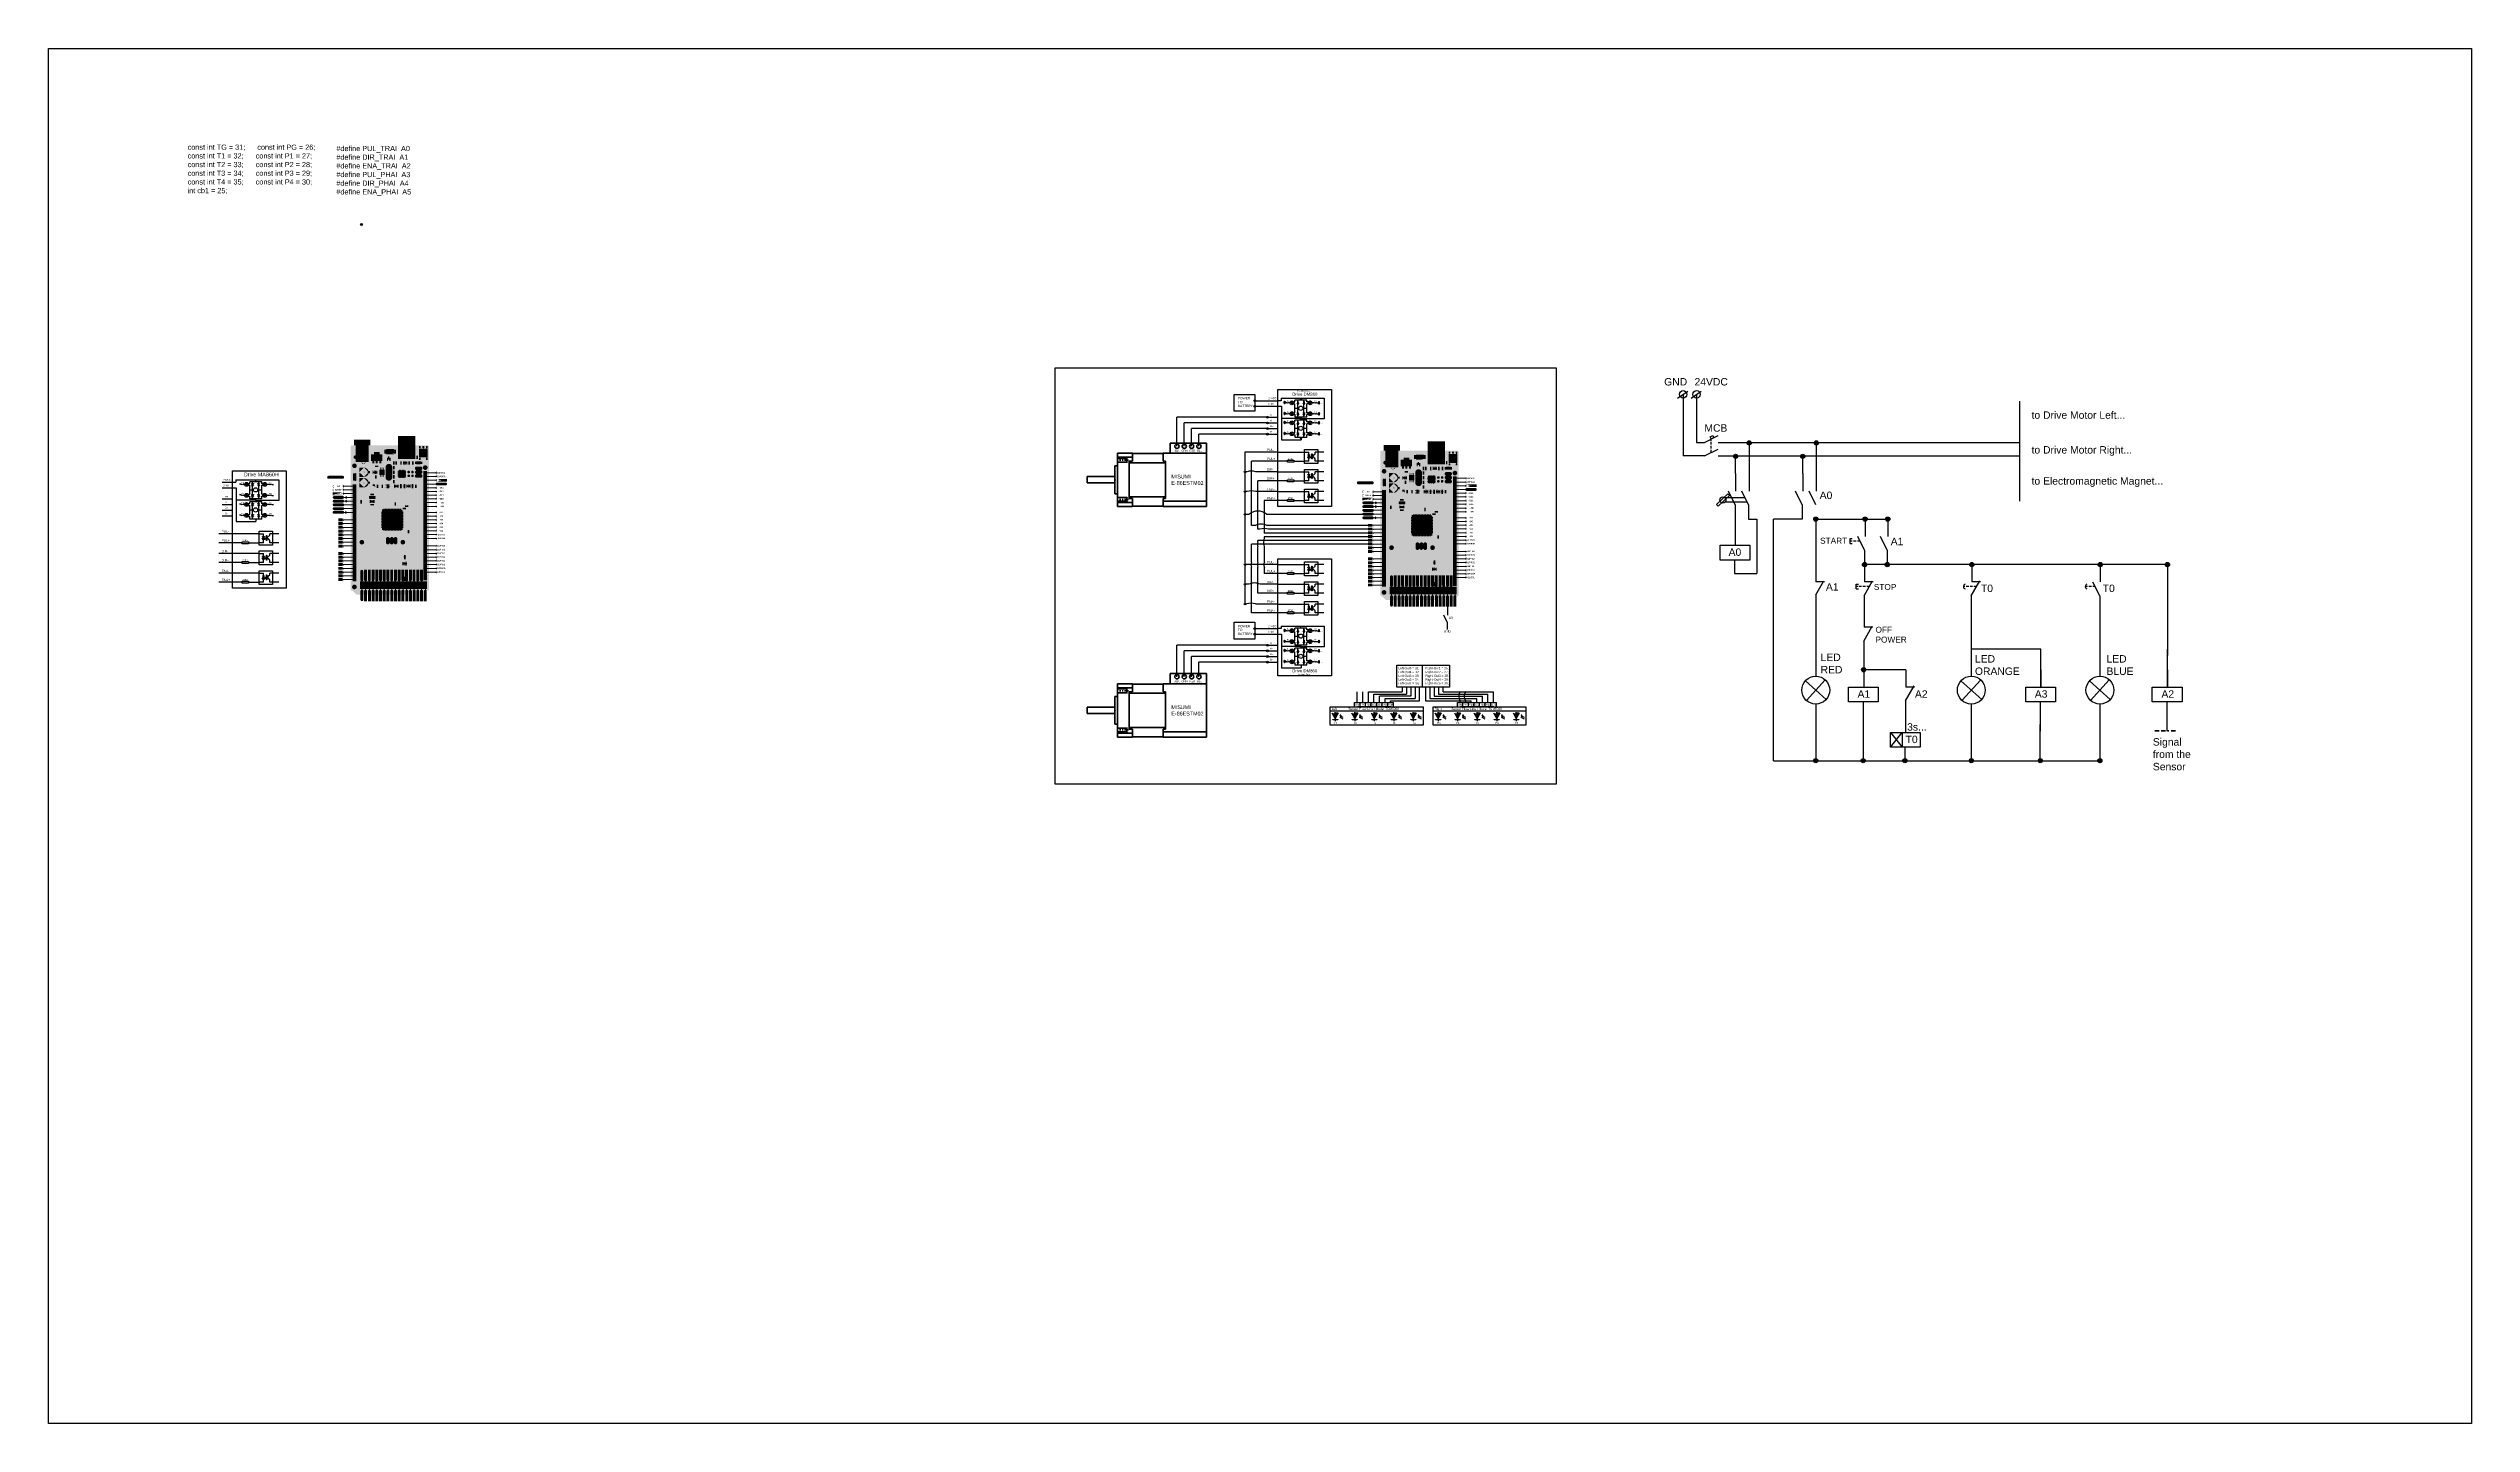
# Model space of a CAD drawing. Header units: millimetres. Extents: x 1 to 623, y -49 to 60.
# Drawn here: x 241 to 427.2, y -45.9 to 59.8 of the extents above; entities that cross this region are included whole.
import ezdxf

# ---------------------------------------------------------------- set-up
doc = ezdxf.new("R2010")
doc.units = ezdxf.units.MM
doc.header["$LTSCALE"] = 0.1
for name, pattern in [('BORDERX2', [88.9, 25.4, -12.7, 25.4, -12.7, 0, -12.7]), ('Center', [1.5, 0.45, -0.5, 0.05, -0.5]), ('JIS_02_2.0', [3, 2, -1])]:
    doc.linetypes.add(name, pattern=pattern)
for name, color, linetype, lineweight in [('2d ConnectionPoints', 7, 'Continuous', 50), ('AM_0', 7, 'Continuous', 50), ('AM_5', 3, 'Continuous', 25), ('AM_7', 7, 'Center', 25)]:
    doc.layers.add(name, color=color, linetype=linetype, lineweight=lineweight)
doc.layers.add('PDF6_Geometry', color=7, linetype='Continuous')
doc.layers.add('PDF8_Geometry', color=7, linetype='Continuous')
for name, color, linetype, true_color in [('PDF6_Solid Fills', 7, 'Continuous', 0x8b8f90), ('PDF6_Text', 7, 'Continuous', 0xffffff), ('PDF8_Solid Fills', 7, 'Continuous', 0xe5540f), ('PDF8_Text', 7, 'Continuous', 0xffffff)]:
    doc.layers.add(name, color=color, linetype=linetype, true_color=true_color)
doc.styles.add('PDF RobotoMono Bold', font='arialbd.ttf')
doc.styles.get("Standard").update_dxf_attribs({"font": 'arial.ttf'})

# ---------------------------------------------------------------- blocks, each defined once
blk = doc.blocks.new('ARDUINO')
at = {"layer": 'PDF6_Solid Fills', "lineweight": 20, "true_color": 0x017481, "transparency": 33554559}
for points in [[(367.34, 17.41), (363.47, 17.41), (363.18, 17.7), (363.15, 17.7), (363.14, 17.7), (363.13, 17.7), (363.12, 17.71), (363.11, 17.71), (363.1, 17.71), (363.09, 17.72), (363.08, 17.73), (363.07, 17.73), (363.06, 17.74), (363.06, 17.75), (363.05, 17.76), (363.05, 17.77), (363.04, 17.78), (363.04, 17.79), (363.04, 17.8), (363.04, 17.81), (363.04, 28.77), (363.04, 28.78), (363.04, 28.79), (363.04, 28.8), (363.05, 28.81), (363.05, 28.82), (363.06, 28.83), (363.06, 28.84), (363.07, 28.85), (363.08, 28.85), (363.09, 28.86), (363.1, 28.87), (363.11, 28.87), (363.12, 28.88), (363.13, 28.88), (363.14, 28.88), (363.15, 28.88), (368.95, 28.88), (368.96, 28.88), (368.97, 28.88), (368.98, 28.88), (368.99, 28.87), (369, 28.87), (369.01, 28.86), (369.02, 28.85), (369.03, 28.85), (369.03, 28.84), (369.04, 28.83), (369.04, 28.82), (369.05, 28.81), (369.05, 28.8), (369.06, 28.79), (369.06, 28.78), (369.06, 28.77), (369.06, 28.77), (369.06, 18.56), (369.06, 18.56), (369.06, 17.81), (369.06, 17.8), (369.06, 17.79), (369.05, 17.78), (369.05, 17.77), (369.04, 17.76), (369.04, 17.75), (369.03, 17.74), (369.03, 17.73), (369.02, 17.72), (369.01, 17.72), (369, 17.71), (368.99, 17.71), (368.98, 17.7), (368.97, 17.7), (368.96, 17.7), (368.95, 17.7), (367.62, 17.7)], [(363.35, 26.2), (363.35, 26.2), (363.48, 26.2), (363.48, 26.26), (363.48, 26.26), (363.48, 26.31), (363.48, 26.31), (363.48, 26.36), (363.48, 26.37), (363.48, 26.42), (363.48, 26.42), (363.48, 26.47), (363.48, 26.47), (363.48, 26.52), (363.48, 26.52), (363.48, 26.57), (363.48, 26.58), (363.48, 26.63), (363.48, 26.63), (363.48, 26.68), (363.35, 26.68), (363.35, 26.68), (363.23, 26.68), (363.23, 26.63), (363.23, 26.63), (363.23, 26.58), (363.23, 26.57), (363.23, 26.52), (363.23, 26.52), (363.23, 26.47), (363.23, 26.47), (363.23, 26.42), (363.23, 26.42), (363.23, 26.37), (363.23, 26.36), (363.23, 26.31), (363.23, 26.31), (363.23, 26.26), (363.23, 26.26), (363.23, 26.2)], [(365.08, 26.8), (365.08, 26.86), (364.73, 26.86), (364.73, 26.8), (364.73, 26.74), (365.08, 26.74)], [(367.4, 27.52), (367.4, 27.58), (367.05, 27.58), (367.05, 27.52), (367.05, 27.46), (367.4, 27.46)], [(364.9, 24.87), (364.9, 24.87), (364.9, 24.98), (364.86, 24.98), (364.85, 24.98), (364.81, 24.98), (364.81, 24.98), (364.77, 24.98), (364.76, 24.98), (364.72, 24.98), (364.72, 24.98), (364.67, 24.98), (364.67, 24.98), (364.63, 24.98), (364.63, 24.98), (364.58, 24.98), (364.58, 24.98), (364.54, 24.98), (364.53, 24.98), (364.49, 24.98), (364.49, 24.87), (364.49, 24.87), (364.49, 24.76), (364.53, 24.76), (364.54, 24.76), (364.58, 24.76), (364.58, 24.76), (364.63, 24.76), (364.63, 24.76), (364.67, 24.76), (364.67, 24.76), (364.72, 24.76), (364.72, 24.76), (364.76, 24.76), (364.77, 24.76), (364.81, 24.76), (364.81, 24.76), (364.85, 24.76), (364.86, 24.76), (364.9, 24.76)], [(366.73, 25.73), (366.73, 25.79), (366.38, 25.79), (366.38, 25.73), (366.38, 25.67), (366.73, 25.67)], [(367.66, 25.73), (367.66, 25.79), (367.31, 25.79), (367.31, 25.73), (367.31, 25.67), (367.66, 25.67)], [(365.45, 22.36), (365.45, 23.95), (366.93, 23.95), (367.04, 23.85), (367.04, 22.36)], [(367.37, 19.78), (367.37, 19.84), (367.02, 19.84), (367.02, 19.78), (367.02, 19.72), (367.37, 19.72)]]:
    blk.add_hatch(color=136, dxfattribs=at).paths.add_polyline_path(points)
at = {"layer": 'PDF6_Solid Fills', "lineweight": 20, "transparency": 33554559}
for points in [[(363.27, 27.96, 0.414548), (363.42, 27.81), (363.42, 27.81), (363.42, 28.11), (363.42, 28.11, 0.414547)], [(368, 29.23), (368, 29.3), (368, 29.3), (366.68, 29.3), (366.67, 29.3), (366.67, 29.23), (366.68, 29.23)], [(368, 29.08), (368, 29.15), (368, 29.15), (366.68, 29.15), (366.67, 29.15), (366.67, 29.08), (366.68, 29.08)], [(368, 28.93), (368, 29), (368, 29), (366.68, 29), (366.67, 29), (366.67, 28.93), (366.68, 28.93)], [(368, 28.78), (368, 28.86), (368, 28.86), (366.68, 28.86), (366.67, 28.86), (366.67, 28.78), (366.68, 28.78)], [(368, 28.64), (368, 28.71), (368, 28.71), (366.68, 28.71), (366.67, 28.71), (366.67, 28.64), (366.68, 28.64)], [(368, 28.49), (368, 28.56), (368, 28.56), (366.68, 28.56), (366.67, 28.56), (366.67, 28.49), (366.68, 28.49)], [(368, 28.34), (368, 28.41), (368, 28.41), (366.68, 28.41), (366.67, 28.41), (366.67, 28.34), (366.68, 28.34)], [(368, 28.19), (368, 28.27), (368, 28.27), (366.68, 28.27), (366.67, 28.27), (366.67, 28.19), (366.68, 28.19)], [(368, 28.04), (368, 28.12), (368, 28.12), (366.68, 28.12), (366.67, 28.12), (366.67, 28.04), (366.68, 28.04)], [(368.08, 27.95), (368.2, 27.95), (368.2, 27.95, 0.418022), (368.2, 27.96), (368.2, 27.96), (368.2, 28.08), (368.2, 28.08, 0.413914), (368.2, 28.08), (368.2, 28.08), (368.08, 28.08), (368.08, 28.08, 0.416215), (368.08, 28.08), (368.08, 28.08), (368.08, 27.96), (368.08, 27.96, 0.42033)], [(368.08, 27.82), (368.2, 27.82), (368.2, 27.82, 0.418022), (368.2, 27.82), (368.2, 27.82), (368.2, 27.94), (368.2, 27.94, 0.413914), (368.2, 27.94), (368.2, 27.94), (368.08, 27.94), (368.08, 27.94, 0.416215), (368.08, 27.94), (368.08, 27.94), (368.08, 27.82), (368.08, 27.82, 0.42033)], [(363.29, 26.74, 0.414096), (363.23, 26.68), (363.23, 26.68), (363.35, 26.68), (363.35, 26.68, 0.414374)], [(363.29, 26.14, 0.414374), (363.35, 26.2), (363.35, 26.2), (363.23, 26.2), (363.23, 26.2, 0.414096)], [(363.42, 26.74, 0.414374), (363.35, 26.68), (363.35, 26.68), (363.48, 26.68), (363.48, 26.68, 0.414599)], [(363.42, 26.14, 0.414599), (363.48, 26.2), (363.48, 26.2), (363.35, 26.2), (363.35, 26.2, 0.414374)], [(364.42, 26.75, 0.414367), (364.48, 26.8), (364.48, 26.8, 0.413989), (364.42, 26.86), (364.42, 26.86, 0.414288), (364.36, 26.8), (364.36, 26.8, 0.414666)], [(364.9, 27.32), (364.9, 27.2), (364.9, 27.2, 0.42033), (364.9, 27.2), (364.9, 27.2), (365.03, 27.2), (365.03, 27.2, 0.416215), (365.03, 27.2), (365.03, 27.2), (365.03, 27.32), (365.03, 27.32, 0.416215), (365.03, 27.32), (365.03, 27.32), (364.9, 27.32), (364.9, 27.32, 0.42033)], [(364.91, 26.45), (365.03, 26.45), (365.03, 26.45, 0.42033), (365.04, 26.45), (365.04, 26.45), (365.04, 26.57), (365.04, 26.57, 0.416215), (365.03, 26.57), (365.03, 26.57), (364.91, 26.57), (364.91, 26.57, 0.416215), (364.91, 26.57), (364.91, 26.57), (364.91, 26.45), (364.91, 26.45, 0.42033)], [(364.91, 26.31), (365.03, 26.31), (365.03, 26.31, 0.42033), (365.04, 26.31), (365.04, 26.31), (365.04, 26.43), (365.04, 26.43, 0.416215), (365.03, 26.43), (365.03, 26.43), (364.91, 26.43), (364.91, 26.43, 0.416215), (364.91, 26.43), (364.91, 26.43), (364.91, 26.31), (364.91, 26.31, 0.42033)], [(365.04, 27.32), (365.04, 27.2), (365.04, 27.2, 0.42033), (365.04, 27.2), (365.04, 27.2), (365.16, 27.2), (365.16, 27.2, 0.416215), (365.17, 27.2), (365.17, 27.2), (365.17, 27.32), (365.17, 27.32, 0.416215), (365.16, 27.32), (365.16, 27.32), (365.04, 27.32), (365.04, 27.32, 0.42033)], [(366.29, 27.52), (366.41, 27.52), (366.41, 27.52, 0.418022), (366.41, 27.52), (366.41, 27.52), (366.41, 27.65), (366.41, 27.65, 0.413914), (366.41, 27.65), (366.41, 27.65), (366.29, 27.65), (366.29, 27.65, 0.416215), (366.29, 27.65), (366.29, 27.65), (366.29, 27.52), (366.29, 27.52, 0.42033)], [(366.29, 27.38), (366.41, 27.38), (366.41, 27.38, 0.418022), (366.41, 27.39), (366.41, 27.39), (366.41, 27.51), (366.41, 27.51, 0.413914), (366.41, 27.51), (366.41, 27.51), (366.29, 27.51), (366.29, 27.51, 0.416215), (366.29, 27.51), (366.29, 27.51), (366.29, 27.39), (366.29, 27.39, 0.42033)], [(366.29, 27.16), (366.41, 27.16), (366.41, 27.16, 0.418022), (366.41, 27.17), (366.41, 27.17), (366.41, 27.29), (366.41, 27.29, 0.413914), (366.41, 27.29), (366.41, 27.29), (366.29, 27.29), (366.29, 27.29, 0.416215), (366.29, 27.29), (366.29, 27.29), (366.29, 27.17), (366.29, 27.17, 0.42033)], [(366.29, 27.03), (366.41, 27.03), (366.41, 27.03, 0.418022), (366.41, 27.03), (366.41, 27.03), (366.41, 27.15), (366.41, 27.15, 0.413914), (366.41, 27.15), (366.41, 27.15), (366.29, 27.15), (366.29, 27.15, 0.416215), (366.29, 27.15), (366.29, 27.15), (366.29, 27.03), (366.29, 27.03, 0.42033)], [(366.29, 26.81), (366.41, 26.81), (366.41, 26.81, 0.418022), (366.41, 26.81), (366.41, 26.81), (366.41, 26.93), (366.41, 26.93, 0.413914), (366.41, 26.93), (366.41, 26.93), (366.29, 26.93), (366.29, 26.93, 0.416215), (366.29, 26.93), (366.29, 26.93), (366.29, 26.81), (366.29, 26.81, 0.42033)], [(366.29, 26.67), (366.41, 26.67), (366.41, 26.67, 0.418022), (366.41, 26.67), (366.41, 26.67), (366.41, 26.79), (366.41, 26.79, 0.413914), (366.41, 26.8), (366.41, 26.8), (366.29, 26.8), (366.29, 26.8, 0.416215), (366.29, 26.79), (366.29, 26.79), (366.29, 26.67), (366.29, 26.67, 0.42033)], [(366.29, 26.45), (366.41, 26.45), (366.41, 26.45, 0.418022), (366.41, 26.45), (366.41, 26.45), (366.41, 26.57), (366.41, 26.57, 0.413914), (366.41, 26.58), (366.41, 26.58), (366.29, 26.58), (366.29, 26.58, 0.416215), (366.29, 26.57), (366.29, 26.57), (366.29, 26.45), (366.29, 26.45, 0.42033)], [(366.29, 26.31), (366.41, 26.31), (366.41, 26.31, 0.418022), (366.41, 26.31), (366.41, 26.31), (366.41, 26.44), (366.41, 26.44, 0.413914), (366.41, 26.44), (366.41, 26.44), (366.29, 26.44), (366.29, 26.44, 0.416215), (366.29, 26.44), (366.29, 26.44), (366.29, 26.31), (366.29, 26.31, 0.42033)], [(366.29, 26.09), (366.41, 26.09), (366.41, 26.09, 0.418022), (366.41, 26.09), (366.41, 26.09), (366.41, 26.22), (366.41, 26.22, 0.413914), (366.41, 26.22), (366.41, 26.22), (366.29, 26.22), (366.29, 26.22, 0.416215), (366.29, 26.22), (366.29, 26.22), (366.29, 26.09), (366.29, 26.09, 0.42033)], [(366.29, 25.95), (366.41, 25.95), (366.41, 25.95, 0.418022), (366.41, 25.96), (366.41, 25.96), (366.41, 26.08), (366.41, 26.08, 0.413914), (366.41, 26.08), (366.41, 26.08), (366.29, 26.08), (366.29, 26.08, 0.416215), (366.29, 26.08), (366.29, 26.08), (366.29, 25.96), (366.29, 25.96, 0.42033)], [(366.48, 27.52), (366.6, 27.52), (366.6, 27.52, 0.418022), (366.6, 27.52), (366.6, 27.52), (366.6, 27.65), (366.6, 27.65, 0.413914), (366.6, 27.65), (366.6, 27.65), (366.48, 27.65), (366.48, 27.65, 0.416215), (366.47, 27.65), (366.47, 27.65), (366.47, 27.52), (366.47, 27.52, 0.42033)], [(366.48, 27.38), (366.6, 27.38), (366.6, 27.38, 0.418022), (366.6, 27.39), (366.6, 27.39), (366.6, 27.51), (366.6, 27.51, 0.413914), (366.6, 27.51), (366.6, 27.51), (366.48, 27.51), (366.48, 27.51, 0.416215), (366.47, 27.51), (366.47, 27.51), (366.47, 27.39), (366.47, 27.39, 0.42033)], [(366.85, 27.52), (366.97, 27.52), (366.97, 27.52, 0.418022), (366.97, 27.52), (366.97, 27.52), (366.97, 27.65), (366.97, 27.65, 0.413914), (366.97, 27.65), (366.97, 27.65), (366.85, 27.65), (366.85, 27.65, 0.416215), (366.85, 27.65), (366.85, 27.65), (366.85, 27.52), (366.85, 27.52, 0.42033)], [(366.85, 27.38), (366.97, 27.38), (366.97, 27.38, 0.418022), (366.97, 27.39), (366.97, 27.39), (366.97, 27.51), (366.97, 27.51, 0.413914), (366.97, 27.51), (366.97, 27.51), (366.85, 27.51), (366.85, 27.51, 0.416215), (366.85, 27.51), (366.85, 27.51), (366.85, 27.39), (366.85, 27.39, 0.42033)], [(367.4, 26.77), (367.46, 26.72), (367.54, 26.72), (367.6, 26.77), (367.6, 26.86), (367.54, 26.92), (367.46, 26.92), (367.4, 26.86)], [(367.4, 26.49), (367.46, 26.43), (367.54, 26.43), (367.6, 26.49), (367.6, 26.57), (367.54, 26.63), (367.46, 26.63), (367.4, 26.57)], [(367.48, 27.52), (367.6, 27.52), (367.6, 27.52, 0.42033), (367.6, 27.52), (367.6, 27.52), (367.6, 27.65), (367.6, 27.65, 0.416215), (367.6, 27.65), (367.6, 27.65), (367.48, 27.65), (367.48, 27.65, 0.416215), (367.48, 27.65), (367.48, 27.65), (367.48, 27.52), (367.48, 27.52, 0.42033)], [(367.48, 27.38), (367.6, 27.38), (367.6, 27.38, 0.42033), (367.6, 27.39), (367.6, 27.39), (367.6, 27.51), (367.6, 27.51, 0.416215), (367.6, 27.51), (367.6, 27.51), (367.48, 27.51), (367.48, 27.51, 0.416215), (367.48, 27.51), (367.48, 27.51), (367.48, 27.39), (367.48, 27.39, 0.42033)], [(367.69, 26.77), (367.74, 26.72), (367.83, 26.72), (367.89, 26.77), (367.89, 26.86), (367.83, 26.92), (367.74, 26.92), (367.69, 26.86)], [(367.69, 26.49), (367.74, 26.43), (367.83, 26.43), (367.89, 26.49), (367.89, 26.57), (367.83, 26.63), (367.74, 26.63), (367.69, 26.57)], [(367.75, 27.52), (367.87, 27.52), (367.87, 27.52, 0.42033), (367.87, 27.52), (367.87, 27.52), (367.87, 27.65), (367.87, 27.65, 0.416215), (367.87, 27.65), (367.87, 27.65), (367.75, 27.65), (367.75, 27.65, 0.416215), (367.75, 27.65), (367.75, 27.65), (367.75, 27.52), (367.75, 27.52, 0.42033)], [(367.75, 27.38), (367.87, 27.38), (367.87, 27.38, 0.42033), (367.87, 27.39), (367.87, 27.39), (367.87, 27.51), (367.87, 27.51, 0.416215), (367.87, 27.51), (367.87, 27.51), (367.75, 27.51), (367.75, 27.51, 0.416215), (367.75, 27.51), (367.75, 27.51), (367.75, 27.39), (367.75, 27.39, 0.42033)], [(363.78, 24.53), (363.9, 24.53), (363.9, 24.53, 0.418022), (363.9, 24.53), (363.9, 24.53), (363.9, 24.65), (363.9, 24.65, 0.413914), (363.9, 24.66), (363.9, 24.66), (363.78, 24.66), (363.78, 24.66, 0.416215), (363.78, 24.65), (363.78, 24.65), (363.78, 24.53), (363.78, 24.53, 0.42033)], [(363.78, 24.39), (363.9, 24.39), (363.9, 24.39, 0.418022), (363.9, 24.39), (363.9, 24.39), (363.9, 24.52), (363.9, 24.52, 0.413914), (363.9, 24.52), (363.9, 24.52), (363.78, 24.52), (363.78, 24.52, 0.416215), (363.78, 24.52), (363.78, 24.52), (363.78, 24.39), (363.78, 24.39, 0.42033)], [(364.42, 25.95, 0.414367), (364.48, 26), (364.48, 26, 0.413989), (364.42, 26.06), (364.42, 26.06, 0.414288), (364.36, 26), (364.36, 26, 0.414666)], [(364.44, 24.92, 0.414416), (364.49, 24.87), (364.49, 24.87), (364.49, 24.98), (364.49, 24.98, 0.414757)], [(364.44, 24.81, 0.414175), (364.49, 24.76), (364.49, 24.76), (364.49, 24.87), (364.49, 24.87, 0.414416)], [(364.56, 25.16), (364.56, 25.04), (364.56, 25.04, 0.42033), (364.56, 25.03), (364.56, 25.03), (364.68, 25.03), (364.68, 25.03, 0.416215), (364.68, 25.04), (364.68, 25.04), (364.68, 25.16), (364.68, 25.16, 0.416215), (364.68, 25.16), (364.68, 25.16), (364.56, 25.16), (364.56, 25.16, 0.42033)], [(364.56, 24.37), (364.56, 24.25), (364.56, 24.25, 0.418022), (364.56, 24.25), (364.56, 24.25), (364.68, 24.25), (364.68, 24.25, 0.413914), (364.68, 24.25), (364.68, 24.25), (364.68, 24.37), (364.68, 24.37, 0.416215), (364.68, 24.37), (364.68, 24.37), (364.56, 24.37), (364.56, 24.37, 0.42033)], [(364.69, 25.16), (364.69, 25.04), (364.69, 25.04, 0.42033), (364.7, 25.03), (364.7, 25.03), (364.82, 25.03), (364.82, 25.03, 0.416215), (364.82, 25.04), (364.82, 25.04), (364.82, 25.16), (364.82, 25.16, 0.416215), (364.82, 25.16), (364.82, 25.16), (364.7, 25.16), (364.7, 25.16, 0.42033)], [(364.69, 24.37), (364.69, 24.25), (364.69, 24.25, 0.418022), (364.7, 24.25), (364.7, 24.25), (364.82, 24.25), (364.82, 24.25, 0.413914), (364.82, 24.25), (364.82, 24.25), (364.82, 24.37), (364.82, 24.37, 0.416215), (364.82, 24.37), (364.82, 24.37), (364.7, 24.37), (364.7, 24.37, 0.42033)], [(364.73, 25.74), (364.9, 25.74), (364.9, 25.74, 0.411192), (364.91, 25.75), (364.91, 25.75), (364.91, 25.88), (364.91, 25.88, 0.414954), (364.9, 25.88), (364.9, 25.88), (364.73, 25.88), (364.73, 25.88, 0.415689), (364.72, 25.88), (364.72, 25.88), (364.72, 25.75), (364.72, 25.75, 0.411934)], [(364.96, 24.92, 0.414757), (364.9, 24.98), (364.9, 24.98), (364.9, 24.87), (364.9, 24.87, 0.414416)], [(364.96, 24.81, 0.414416), (364.9, 24.87), (364.9, 24.87), (364.9, 24.76), (364.9, 24.76, 0.414175)], [(365.04, 25.73), (365.16, 25.73), (365.16, 25.73, 0.42033), (365.17, 25.74), (365.17, 25.74), (365.17, 25.86), (365.17, 25.86, 0.416215), (365.16, 25.86), (365.16, 25.86), (365.04, 25.86), (365.04, 25.86, 0.416215), (365.04, 25.86), (365.04, 25.86), (365.04, 25.74), (365.04, 25.74, 0.42033)], [(365.04, 25.6), (365.16, 25.6), (365.16, 25.6, 0.42033), (365.17, 25.6), (365.17, 25.6), (365.17, 25.72), (365.17, 25.72, 0.416215), (365.16, 25.72), (365.16, 25.72), (365.04, 25.72), (365.04, 25.72, 0.416215), (365.04, 25.72), (365.04, 25.72), (365.04, 25.6), (365.04, 25.6, 0.42033)], [(365.41, 25.73), (365.53, 25.73), (365.53, 25.73, 0.42033), (365.53, 25.74), (365.53, 25.74), (365.53, 25.86), (365.53, 25.86, 0.416215), (365.53, 25.86), (365.53, 25.86), (365.41, 25.86), (365.41, 25.86, 0.416215), (365.41, 25.86), (365.41, 25.86), (365.41, 25.74), (365.41, 25.74, 0.42033)], [(365.41, 25.6), (365.53, 25.6), (365.53, 25.6, 0.42033), (365.53, 25.6), (365.53, 25.6), (365.53, 25.72), (365.53, 25.72, 0.416215), (365.53, 25.72), (365.53, 25.72), (365.41, 25.72), (365.41, 25.72, 0.416215), (365.41, 25.72), (365.41, 25.72), (365.41, 25.6), (365.41, 25.6, 0.42033)], [(366.41, 24.37), (366.53, 24.37), (366.53, 24.37, 0.418022), (366.53, 24.37), (366.53, 24.37), (366.53, 24.5), (366.53, 24.5, 0.413914), (366.53, 24.5), (366.53, 24.5), (366.41, 24.5), (366.41, 24.5, 0.416215), (366.41, 24.5), (366.41, 24.5), (366.41, 24.37), (366.41, 24.37, 0.42033)], [(366.41, 24.23), (366.53, 24.23), (366.53, 24.23, 0.418022), (366.53, 24.24), (366.53, 24.24), (366.53, 24.36), (366.53, 24.36, 0.413914), (366.53, 24.36), (366.53, 24.36), (366.41, 24.36), (366.41, 24.36, 0.416215), (366.41, 24.36), (366.41, 24.36), (366.41, 24.24), (366.41, 24.24, 0.42033)], [(367.34, 24.13), (367.34, 24.25), (367.34, 24.25, 0.418022), (367.34, 24.25), (367.34, 24.25), (367.22, 24.25), (367.22, 24.25, 0.413914), (367.22, 24.25), (367.22, 24.25), (367.22, 24.13), (367.22, 24.13, 0.416215), (367.22, 24.13), (367.22, 24.13), (367.34, 24.13), (367.34, 24.13, 0.42033)], [(367.48, 24.13), (367.48, 24.25), (367.48, 24.25, 0.418022), (367.48, 24.25), (367.48, 24.25), (367.36, 24.25), (367.36, 24.25, 0.413914), (367.36, 24.25), (367.36, 24.25), (367.36, 24.13), (367.36, 24.13, 0.416215), (367.36, 24.13), (367.36, 24.13), (367.48, 24.13), (367.48, 24.13, 0.42033)], [(367.99, 25.73), (368.12, 25.73), (368.12, 25.73, 0.418022), (368.12, 25.74), (368.12, 25.74), (368.12, 25.86), (368.12, 25.86, 0.413914), (368.12, 25.86), (368.12, 25.86), (367.99, 25.86), (367.99, 25.86, 0.416215), (367.99, 25.86), (367.99, 25.86), (367.99, 25.74), (367.99, 25.74, 0.42033)], [(367.99, 25.6), (368.12, 25.6), (368.12, 25.6, 0.418022), (368.12, 25.6), (368.12, 25.6), (368.12, 25.72), (368.12, 25.72, 0.413914), (368.12, 25.72), (368.12, 25.72), (367.99, 25.72), (367.99, 25.72, 0.416215), (367.99, 25.72), (367.99, 25.72), (367.99, 25.6), (367.99, 25.6, 0.42033)], [(367.16, 23.95), (367.16, 24.07), (367.16, 24.07, 0.418022), (367.16, 24.07), (367.16, 24.07), (367.04, 24.07), (367.04, 24.07, 0.413914), (367.04, 24.07), (367.04, 24.07), (367.04, 23.95), (367.04, 23.95, 0.416215), (367.04, 23.95), (367.04, 23.95), (367.16, 23.95), (367.16, 23.95, 0.42033)], [(367.3, 23.95), (367.3, 24.07), (367.3, 24.07, 0.418022), (367.3, 24.07), (367.3, 24.07), (367.18, 24.07), (367.18, 24.07, 0.413914), (367.17, 24.07), (367.17, 24.07), (367.17, 23.95), (367.17, 23.95, 0.416215), (367.18, 23.95), (367.18, 23.95), (367.3, 23.95), (367.3, 23.95, 0.42033)], [(367.43, 22.25), (367.55, 22.25), (367.55, 22.25, 0.418022), (367.55, 22.25), (367.55, 22.25), (367.55, 22.37), (367.55, 22.37, 0.413914), (367.55, 22.37), (367.55, 22.37), (367.43, 22.37), (367.43, 22.37, 0.416215), (367.42, 22.37), (367.42, 22.37), (367.42, 22.25), (367.42, 22.25, 0.42033)], [(367.43, 22.11), (367.55, 22.11), (367.55, 22.11, 0.418022), (367.55, 22.11), (367.55, 22.11), (367.55, 22.23), (367.55, 22.23, 0.413914), (367.55, 22.23), (367.55, 22.23), (367.43, 22.23), (367.43, 22.23, 0.416215), (367.42, 22.23), (367.42, 22.23), (367.42, 22.11), (367.42, 22.11, 0.42033)]]:
    blk.add_hatch(color=256, dxfattribs=at).paths.add_polyline_path(points)
at = {"layer": 'PDF6_Solid Fills', "lineweight": 20, "true_color": 0x308c97, "transparency": 33554559}
blk.add_hatch(color=145, dxfattribs=at).paths.add_polyline_path([(364.41, 28.88), (364.48, 28.88), (364.48, 28.88), (364.54, 28.88), (364.54, 29.23), (364.48, 29.23), (364.48, 29.23), (364.41, 29.23), (364.35, 29.23), (364.29, 29.23), (364.23, 29.23), (364.17, 29.23), (364.1, 29.23), (364.04, 29.23), (363.98, 29.23), (363.92, 29.23), (363.85, 29.23), (363.79, 29.23), (363.73, 29.23), (363.67, 29.23), (363.61, 29.23), (363.54, 29.23), (363.48, 29.23), (363.42, 29.23), (363.36, 29.23), (363.36, 29.23), (363.3, 29.23), (363.3, 28.88), (363.36, 28.88), (363.36, 28.88), (363.42, 28.88), (363.42, 28.11), (363.42, 27.81), (363.42, 27.59), (363.54, 27.59), (363.67, 27.59), (363.79, 27.59), (363.87, 27.59), (363.92, 27.59), (364.04, 27.59), (364.17, 27.59), (364.17, 27.59), (364.29, 27.59), (364.41, 27.59)])
at = {"layer": 'PDF6_Solid Fills', "lineweight": 20, "true_color": 0xec7e40, "transparency": 33554559}
blk.add_hatch(color=23, dxfattribs=at).paths.add_polyline_path([(364.41, 28.88), (364.48, 28.88), (364.48, 28.88), (364.54, 28.88), (364.54, 29.23), (364.48, 29.23), (364.48, 29.23), (364.41, 29.23), (364.35, 29.23), (364.29, 29.23), (364.23, 29.23), (364.17, 29.23), (364.1, 29.23), (364.04, 29.23), (363.98, 29.23), (363.92, 29.23), (363.85, 29.23), (363.79, 29.23), (363.73, 29.23), (363.67, 29.23), (363.61, 29.23), (363.54, 29.23), (363.48, 29.23), (363.42, 29.23), (363.36, 29.23), (363.36, 29.23), (363.3, 29.23), (363.3, 28.88), (363.36, 28.88), (363.36, 28.88), (363.42, 28.88), (363.42, 28.11), (363.42, 27.81), (363.42, 27.59), (363.54, 27.59), (363.67, 27.59), (363.79, 27.59), (363.87, 27.59), (363.92, 27.59), (364.04, 27.59), (364.17, 27.59), (364.17, 27.59), (364.29, 27.59), (364.41, 27.59)])
at = {"layer": 'PDF6_Solid Fills', "lineweight": 20, "true_color": 0x11100d, "transparency": 33554559}
for points in [[(364.41, 28.88), (364.48, 28.88), (364.48, 28.88), (364.54, 28.88), (364.54, 29.23), (364.48, 29.23), (364.48, 29.23), (364.41, 29.23), (364.35, 29.23), (364.29, 29.23), (364.23, 29.23), (364.17, 29.23), (364.1, 29.23), (364.04, 29.23), (363.98, 29.23), (363.92, 29.23), (363.85, 29.23), (363.79, 29.23), (363.73, 29.23), (363.67, 29.23), (363.61, 29.23), (363.54, 29.23), (363.48, 29.23), (363.42, 29.23), (363.36, 29.23), (363.36, 29.23), (363.3, 29.23), (363.3, 28.88), (363.36, 28.88), (363.36, 28.88), (363.42, 28.88), (363.42, 28.11), (363.42, 27.81), (363.42, 27.59), (363.54, 27.59), (363.67, 27.59), (363.79, 27.59), (363.87, 27.59), (363.92, 27.59), (364.04, 27.59), (364.17, 27.59), (364.17, 27.59), (364.29, 27.59), (364.41, 27.59)], [(363.35, 26.2), (363.35, 26.2), (363.48, 26.2), (363.48, 26.26), (363.48, 26.26), (363.48, 26.31), (363.48, 26.31), (363.48, 26.36), (363.48, 26.37), (363.48, 26.42), (363.48, 26.42), (363.48, 26.47), (363.48, 26.47), (363.48, 26.52), (363.48, 26.52), (363.48, 26.57), (363.48, 26.58), (363.48, 26.63), (363.48, 26.63), (363.48, 26.68), (363.35, 26.68), (363.35, 26.68), (363.23, 26.68), (363.23, 26.63), (363.23, 26.63), (363.23, 26.58), (363.23, 26.57), (363.23, 26.52), (363.23, 26.52), (363.23, 26.47), (363.23, 26.47), (363.23, 26.42), (363.23, 26.42), (363.23, 26.37), (363.23, 26.36), (363.23, 26.31), (363.23, 26.31), (363.23, 26.26), (363.23, 26.26), (363.23, 26.2)], [(364.06, 27.16), (363.7, 27.16), (363.7, 26.8), (363.7, 26.8, -0.414299)], [(363.7, 26.8), (363.7, 26.45), (364.06, 26.45), (364.06, 26.45, -0.414299)], [(364.06, 26.36), (363.7, 26.36), (363.7, 26), (363.7, 26, -0.414299)], [(365.08, 26.8), (365.08, 26.86), (364.73, 26.86), (364.73, 26.8), (364.73, 26.74), (365.08, 26.74)], [(367.4, 27.52), (367.4, 27.58), (367.05, 27.58), (367.05, 27.52), (367.05, 27.46), (367.4, 27.46)], [(368.55, 26.46), (368.55, 26.57), (368.47, 26.65), (368.47, 26.68), (368.55, 26.76), (368.55, 26.87), (368.47, 26.95), (368.47, 26.97), (368.55, 27.05), (368.55, 27.16), (368.47, 27.24), (368.36, 27.24), (368.17, 27.24), (368.06, 27.24), (367.98, 27.16), (367.98, 27.05), (368.06, 26.97), (368.06, 26.95), (367.98, 26.87), (367.98, 26.76), (368.06, 26.68), (368.06, 26.65), (367.98, 26.57), (367.98, 26.46), (368.06, 26.38), (368.17, 26.38), (368.36, 26.38), (368.47, 26.38)], [(363.7, 26), (363.7, 25.65), (364.06, 25.65), (364.06, 25.65, -0.414299)], [(364.9, 24.87), (364.9, 24.87), (364.9, 24.98), (364.86, 24.98), (364.85, 24.98), (364.81, 24.98), (364.81, 24.98), (364.77, 24.98), (364.76, 24.98), (364.72, 24.98), (364.72, 24.98), (364.67, 24.98), (364.67, 24.98), (364.63, 24.98), (364.63, 24.98), (364.58, 24.98), (364.58, 24.98), (364.54, 24.98), (364.53, 24.98), (364.49, 24.98), (364.49, 24.87), (364.49, 24.87), (364.49, 24.76), (364.53, 24.76), (364.54, 24.76), (364.58, 24.76), (364.58, 24.76), (364.63, 24.76), (364.63, 24.76), (364.67, 24.76), (364.67, 24.76), (364.72, 24.76), (364.72, 24.76), (364.76, 24.76), (364.77, 24.76), (364.81, 24.76), (364.81, 24.76), (364.85, 24.76), (364.86, 24.76), (364.9, 24.76)], [(366.73, 25.73), (366.73, 25.79), (366.38, 25.79), (366.38, 25.73), (366.38, 25.67), (366.73, 25.67)], [(367.66, 25.73), (367.66, 25.79), (367.31, 25.79), (367.31, 25.73), (367.31, 25.67), (367.66, 25.67)], [(365.45, 22.36), (365.45, 23.95), (366.93, 23.95), (367.04, 23.85), (367.04, 22.36)], [(365.84, 21.26), (365.95, 21.26), (366.03, 21.34), (366.06, 21.34), (366.14, 21.26), (366.25, 21.26), (366.33, 21.34), (366.35, 21.34), (366.43, 21.26), (366.54, 21.26), (366.62, 21.34), (366.62, 21.45), (366.62, 21.64), (366.62, 21.75), (366.54, 21.83), (366.43, 21.83), (366.35, 21.75), (366.33, 21.75), (366.25, 21.83), (366.14, 21.83), (366.06, 21.75), (366.03, 21.75), (365.95, 21.83), (365.84, 21.83), (365.76, 21.75), (365.76, 21.64), (365.76, 21.45), (365.76, 21.34)], [(367.37, 19.78), (367.37, 19.84), (367.02, 19.84), (367.02, 19.78), (367.02, 19.72), (367.37, 19.72)]]:
    blk.add_hatch(color=28, dxfattribs=at).paths.add_polyline_path(points)
at = {"layer": 'PDF6_Solid Fills', "lineweight": 20, "true_color": 0xc2c5c6, "transparency": 33554559}
h = blk.add_hatch(color=9, dxfattribs=at)
h.paths.add_polyline_path([(365.74, 28.38, 0.414106), (365.78, 28.34)], flags=0)
h.paths.add_polyline_path([(365.78, 28.43, 0.414496), (365.74, 28.38)], flags=0)
h.paths.add_polyline_path([(365.83, 28.38, 0.414016), (365.78, 28.43)], flags=0)
h.paths.add_polyline_path([(365.78, 28.34, 0.413624), (365.83, 28.38)], flags=0)
at = {"layer": 'PDF6_Solid Fills', "lineweight": 20, "true_color": 0x8a7867, "transparency": 33554559}
h = blk.add_hatch(color=8, dxfattribs=at)
h.paths.add_polyline_path([(366.38, 28.23), (366.38, 28.34)], flags=0)
h.paths.add_polyline_path([(366.33, 28.38, 0.405226), (366.38, 28.34)], flags=0)
h.paths.add_polyline_path([(366.38, 28.43, 0.403959), (366.33, 28.38)], flags=0)
h.paths.add_polyline_path([(366.38, 28.43), (366.38, 28.53), (366.38, 28.58), (366.26, 28.58), (365.9, 28.58), (365.87, 28.58), (365.78, 28.58), (365.78, 28.43)], flags=0)
h.paths.add_polyline_path([(365.83, 28.38, 0.413721), (365.78, 28.43)], flags=0)
h.paths.add_polyline_path([(365.78, 28.34, 0.413312), (365.83, 28.38)], flags=0)
h.paths.add_polyline_path([(365.78, 28.34), (365.78, 28.19), (365.87, 28.19), (365.9, 28.19), (366.26, 28.19), (366.38, 28.19)], flags=0)
at = {"layer": 'PDF6_Solid Fills', "lineweight": 20, "true_color": 0xc2c5c6, "transparency": 33554559}
h = blk.add_hatch(color=9, dxfattribs=at)
h.paths.add_polyline_path([(366.33, 28.38, 0.414496), (366.37, 28.34)], flags=0)
h.paths.add_polyline_path([(366.37, 28.43, 0.414886), (366.33, 28.38)], flags=0)
h.paths.add_polyline_path([(366.42, 28.38, 0.414496), (366.37, 28.43)], flags=0)
h.paths.add_polyline_path([(366.37, 28.34, 0.414106), (366.42, 28.38)], flags=0)
at = {"layer": 'PDF6_Solid Fills', "lineweight": 20, "true_color": 0x9da0a1, "transparency": 33554559}
for points in [[(368, 29.52), (368, 29.6), (368, 29.6), (366.68, 29.6), (366.67, 29.6), (366.67, 29.52), (366.68, 29.52)], [(368, 29.37), (368, 29.45), (368, 29.45), (366.68, 29.45), (366.67, 29.45), (366.67, 29.37), (366.68, 29.37)], [(368, 27.9), (368, 27.97), (368, 27.97), (366.68, 27.97), (366.67, 27.97), (366.67, 27.9), (366.68, 27.9)]]:
    blk.add_hatch(color=253, dxfattribs=at).paths.add_polyline_path(points)
at = {"layer": 'PDF6_Solid Fills', "lineweight": 20, "true_color": 0xc2c5c6, "transparency": 33554559}
for points in [[(368.09, 28), (368.09, 28), (368.09, 27.95), (368.09, 27.94), (368.09, 27.89), (368.09, 27.89), (368.09, 27.89, 0.403753), (368.14, 27.84), (368.14, 27.84, 0.403197), (368.19, 27.89), (368.19, 27.89), (368.19, 27.89), (368.19, 27.94), (368.19, 27.95), (368.19, 28), (368.19, 28, 0.41409), (368.14, 28.05), (368.14, 28.05, 0.414552)], [(364.92, 26.49), (364.92, 26.49), (364.92, 26.44), (364.92, 26.44), (364.92, 26.39), (364.92, 26.39), (364.92, 26.39, 0.403753), (364.97, 26.33), (364.97, 26.33, 0.403197), (365.03, 26.39), (365.03, 26.39), (365.03, 26.39), (365.03, 26.44), (365.03, 26.44), (365.03, 26.49), (365.03, 26.49, 0.41386), (364.97, 26.54), (364.97, 26.54, 0.414321)], [(365.09, 27.31), (365.09, 27.31), (365.03, 27.31), (365.03, 27.31), (364.98, 27.31), (364.98, 27.31), (364.98, 27.31, 0.403753), (364.93, 27.26), (364.93, 27.26, 0.403197), (364.98, 27.21), (364.98, 27.21), (364.98, 27.21), (365.03, 27.21), (365.03, 27.21), (365.09, 27.21), (365.09, 27.21, 0.41409), (365.14, 27.26), (365.14, 27.26, 0.414552)], [(365.33, 27.17, 0.414413), (365.3, 27.15), (365.3, 27.15, 0.413738), (365.33, 27.13), (365.33, 27.13, 0.41269), (365.35, 27.15), (365.35, 27.15, 0.413356)], [(365.33, 26.48, 0.413738), (365.3, 26.46), (365.3, 26.46, 0.413568), (365.33, 26.44), (365.33, 26.44, 0.412519), (365.35, 26.46), (365.35, 26.46, 0.41269)], [(365.41, 27.17, 0.414413), (365.39, 27.15), (365.39, 27.15, 0.413738), (365.41, 27.13), (365.41, 27.13, 0.414425), (365.43, 27.15), (365.43, 27.15, 0.415094)], [(365.41, 26.48, 0.413738), (365.39, 26.46), (365.39, 26.46, 0.413568), (365.41, 26.44), (365.41, 26.44, 0.414254), (365.43, 26.46), (365.43, 26.46, 0.414425)], [(365.49, 27.17, 0.414881), (365.47, 27.15), (365.47, 27.15, 0.414214), (365.49, 27.13), (365.49, 27.13, 0.413738), (365.51, 27.15), (365.51, 27.15, 0.414413)], [(365.49, 26.48, 0.414214), (365.47, 26.46), (365.47, 26.46, 0.414043), (365.49, 26.44), (365.49, 26.44, 0.413568), (365.51, 26.46), (365.51, 26.46, 0.413738)], [(365.57, 27.17, 0.414881), (365.55, 27.15), (365.55, 27.15, 0.414214), (365.57, 27.13), (365.57, 27.13, 0.413738), (365.59, 27.15), (365.59, 27.15, 0.414413)], [(365.57, 26.48, 0.414214), (365.55, 26.46), (365.55, 26.46, 0.414043), (365.57, 26.44), (365.57, 26.44, 0.413568), (365.59, 26.46), (365.59, 26.46, 0.413738)], [(366.3, 27.57), (366.3, 27.57), (366.3, 27.52), (366.3, 27.51), (366.3, 27.46), (366.3, 27.46), (366.3, 27.46, 0.403753), (366.35, 27.41), (366.35, 27.41, 0.403197), (366.4, 27.46), (366.4, 27.46), (366.4, 27.46), (366.4, 27.51), (366.4, 27.52), (366.4, 27.57), (366.4, 27.57, 0.414321), (366.35, 27.62), (366.35, 27.62, 0.414552)], [(366.3, 27.21), (366.3, 27.21), (366.3, 27.16), (366.3, 27.15), (366.3, 27.1), (366.3, 27.1), (366.3, 27.1, 0.403753), (366.35, 27.05), (366.35, 27.05, 0.403197), (366.4, 27.1), (366.4, 27.1), (366.4, 27.1), (366.4, 27.15), (366.4, 27.16), (366.4, 27.21), (366.4, 27.21, 0.414321), (366.35, 27.26), (366.35, 27.26, 0.414552)], [(366.3, 26.85), (366.3, 26.85), (366.3, 26.8), (366.3, 26.8), (366.3, 26.75), (366.3, 26.75), (366.3, 26.75, 0.403753), (366.35, 26.7), (366.35, 26.7, 0.403197), (366.4, 26.75), (366.4, 26.75), (366.4, 26.75), (366.4, 26.8), (366.4, 26.8), (366.4, 26.85), (366.4, 26.85, 0.41409), (366.35, 26.91), (366.35, 26.91, 0.414321)], [(366.3, 26.5), (366.3, 26.5), (366.3, 26.44), (366.3, 26.44), (366.3, 26.39), (366.3, 26.39), (366.3, 26.39, 0.403753), (366.35, 26.34), (366.35, 26.34, 0.403197), (366.4, 26.39), (366.4, 26.39), (366.4, 26.39), (366.4, 26.44), (366.4, 26.44), (366.4, 26.5), (366.4, 26.5, 0.414321), (366.35, 26.55), (366.35, 26.55, 0.414552)], [(366.3, 26.14), (366.3, 26.14), (366.3, 26.09), (366.3, 26.08), (366.3, 26.03), (366.3, 26.03), (366.3, 26.03, 0.403753), (366.35, 25.98), (366.35, 25.98, 0.403197), (366.4, 26.03), (366.4, 26.03), (366.4, 26.03), (366.4, 26.08), (366.4, 26.09), (366.4, 26.14), (366.4, 26.14, 0.41409), (366.35, 26.19), (366.35, 26.19, 0.414321)], [(366.48, 27.57), (366.48, 27.57), (366.48, 27.52), (366.48, 27.51), (366.48, 27.46), (366.49, 27.46), (366.49, 27.46, 0.403753), (366.54, 27.41), (366.54, 27.41, 0.403197), (366.59, 27.46), (366.59, 27.46), (366.59, 27.46), (366.59, 27.51), (366.59, 27.52), (366.59, 27.57), (366.59, 27.57, 0.414321), (366.54, 27.62), (366.54, 27.62, 0.414552)], [(366.86, 27.57), (366.86, 27.57), (366.86, 27.52), (366.86, 27.51), (366.86, 27.46), (366.86, 27.46), (366.86, 27.46, 0.403753), (366.91, 27.41), (366.91, 27.41, 0.403197), (366.96, 27.46), (366.96, 27.46), (366.96, 27.46), (366.96, 27.51), (366.96, 27.52), (366.96, 27.57), (366.96, 27.57, 0.41409), (366.91, 27.62), (366.91, 27.62, 0.414552)], [(367.49, 27.57), (367.49, 27.57), (367.49, 27.52), (367.49, 27.51), (367.49, 27.46), (367.49, 27.46), (367.49, 27.46, 0.403753), (367.54, 27.41), (367.54, 27.41, 0.403197), (367.59, 27.46), (367.59, 27.46), (367.59, 27.46), (367.59, 27.51), (367.59, 27.52), (367.59, 27.57), (367.59, 27.57, 0.41409), (367.54, 27.62), (367.54, 27.62, 0.414552)], [(367.76, 27.57), (367.76, 27.57), (367.76, 27.52), (367.76, 27.51), (367.76, 27.46), (367.76, 27.46), (367.76, 27.46, 0.403753), (367.81, 27.41), (367.81, 27.41, 0.403197), (367.86, 27.46), (367.86, 27.46), (367.86, 27.46), (367.86, 27.51), (367.86, 27.52), (367.86, 27.57), (367.86, 27.57, 0.41409), (367.81, 27.62), (367.81, 27.62, 0.414552)], [(363.79, 24.58), (363.79, 24.58), (363.79, 24.52), (363.79, 24.52), (363.79, 24.47), (363.79, 24.47), (363.79, 24.47, 0.403753), (363.84, 24.42), (363.84, 24.42, 0.403197), (363.89, 24.47), (363.89, 24.47), (363.89, 24.47), (363.89, 24.52), (363.89, 24.52), (363.89, 24.58), (363.89, 24.58, 0.41386), (363.84, 24.63), (363.84, 24.63, 0.414321)], [(364.74, 25.15), (364.74, 25.15), (364.69, 25.15), (364.68, 25.15), (364.63, 25.15), (364.63, 25.15), (364.63, 25.15, 0.403753), (364.58, 25.1), (364.58, 25.1, 0.403197), (364.63, 25.04), (364.63, 25.04), (364.63, 25.04), (364.68, 25.04), (364.69, 25.04), (364.74, 25.04), (364.74, 25.04, 0.41386), (364.79, 25.1), (364.79, 25.1, 0.414321)], [(364.74, 24.36), (364.74, 24.36), (364.69, 24.36), (364.68, 24.36), (364.63, 24.36), (364.63, 24.36), (364.63, 24.36, 0.403753), (364.58, 24.31), (364.58, 24.31, 0.403197), (364.63, 24.26), (364.63, 24.26), (364.63, 24.26), (364.68, 24.26), (364.69, 24.26), (364.74, 24.26), (364.74, 24.26, 0.41386), (364.79, 24.31), (364.79, 24.31, 0.414321)], [(365.05, 25.78), (365.05, 25.78), (365.05, 25.73), (365.05, 25.72), (365.05, 25.67), (365.05, 25.67), (365.05, 25.67, 0.403753), (365.1, 25.62), (365.1, 25.62, 0.403197), (365.15, 25.67), (365.15, 25.67), (365.16, 25.67), (365.16, 25.72), (365.16, 25.73), (365.16, 25.78), (365.16, 25.78, 0.41386), (365.1, 25.83), (365.1, 25.83, 0.414321)], [(365.42, 25.78), (365.42, 25.78), (365.42, 25.73), (365.42, 25.72), (365.42, 25.67), (365.42, 25.67), (365.42, 25.67, 0.403753), (365.47, 25.62), (365.47, 25.62, 0.403197), (365.52, 25.67), (365.52, 25.67), (365.52, 25.67), (365.52, 25.72), (365.52, 25.73), (365.52, 25.78), (365.52, 25.78, 0.41386), (365.47, 25.83), (365.47, 25.83, 0.414321)], [(366.42, 24.42), (366.42, 24.42), (366.42, 24.37), (366.42, 24.36), (366.42, 24.31), (366.42, 24.31), (366.42, 24.31, 0.403753), (366.47, 24.26), (366.47, 24.26, 0.403197), (366.52, 24.31), (366.52, 24.31), (366.52, 24.31), (366.52, 24.36), (366.52, 24.37), (366.52, 24.42), (366.52, 24.42, 0.414321), (366.47, 24.47), (366.47, 24.47, 0.414552)], [(367.3, 24.14), (367.3, 24.14), (367.35, 24.14), (367.35, 24.14), (367.41, 24.14), (367.41, 24.14), (367.41, 24.14, 0.403753), (367.46, 24.19), (367.46, 24.19, 0.403197), (367.41, 24.24), (367.41, 24.24), (367.41, 24.24), (367.35, 24.24), (367.35, 24.24), (367.3, 24.24), (367.3, 24.24, 0.414321), (367.25, 24.19), (367.25, 24.19, 0.414552)], [(368, 25.78), (368, 25.78), (368, 25.73), (368, 25.72), (368, 25.67), (368, 25.67), (368, 25.67, 0.403753), (368.05, 25.62), (368.05, 25.62, 0.403197), (368.11, 25.67), (368.11, 25.67), (368.11, 25.67), (368.11, 25.72), (368.11, 25.73), (368.11, 25.78), (368.11, 25.78, 0.41409), (368.05, 25.83), (368.05, 25.83, 0.414321)], [(367.12, 23.96), (367.12, 23.96), (367.17, 23.96), (367.17, 23.96), (367.22, 23.96), (367.22, 23.96), (367.22, 23.96, 0.403753), (367.27, 24.01), (367.27, 24.01, 0.403197), (367.22, 24.06), (367.22, 24.06), (367.22, 24.06), (367.17, 24.06), (367.17, 24.06), (367.12, 24.06), (367.12, 24.06, 0.41409), (367.06, 24.01), (367.06, 24.01, 0.414552)], [(367.43, 22.29), (367.43, 22.29), (367.43, 22.24), (367.43, 22.24), (367.43, 22.18), (367.43, 22.18), (367.43, 22.18, 0.403753), (367.49, 22.13), (367.49, 22.13, 0.403197), (367.54, 22.18), (367.54, 22.18), (367.54, 22.18), (367.54, 22.24), (367.54, 22.24), (367.54, 22.29), (367.54, 22.29, 0.414321), (367.49, 22.34), (367.49, 22.34, 0.414552)]]:
    blk.add_hatch(color=9, dxfattribs=at).paths.add_polyline_path(points)
at = {"layer": 'PDF6_Solid Fills', "lineweight": 20, "true_color": 0x8a7867, "transparency": 33554559}
for points in [[(368.38, 28.64), (368.38, 28.74), (368.33, 28.74), (368.33, 28.64), (368.33, 28.54), (368.38, 28.54)], [(368.33, 27.92), (368.33, 27.82), (368.38, 27.82), (368.38, 27.92), (368.38, 28.02), (368.33, 28.02)], [(368.65, 28.64), (368.65, 28.74), (368.6, 28.74), (368.6, 28.64), (368.6, 28.54), (368.65, 28.54)], [(368.92, 28.64), (368.92, 28.74), (368.86, 28.74), (368.86, 28.64), (368.86, 28.54), (368.92, 28.54)], [(368.86, 27.92), (368.86, 27.82), (368.92, 27.82), (368.92, 27.92), (368.92, 28.02), (368.86, 28.02)], [(368.84, 26.69), (368.84, 26.83), (368.84, 26.83), (368.7, 26.83), (368.7, 26.83), (368.7, 26.69), (368.7, 26.69)], [(368.84, 26.4), (368.84, 26.55), (368.84, 26.55), (368.7, 26.55), (368.7, 26.55), (368.7, 26.4), (368.7, 26.4)], [(368.84, 26.12), (368.84, 26.26), (368.84, 26.26), (368.7, 26.26), (368.7, 26.26), (368.7, 26.12), (368.7, 26.12)], [(363.4, 25.66), (363.4, 25.8), (363.4, 25.8), (363.25, 25.8), (363.25, 25.8), (363.25, 25.66), (363.25, 25.66)], [(363.4, 25.37), (363.4, 25.51), (363.4, 25.51), (363.25, 25.51), (363.25, 25.51), (363.25, 25.37), (363.25, 25.37)], [(363.4, 25.08), (363.4, 25.23), (363.4, 25.23), (363.25, 25.23), (363.25, 25.23), (363.25, 25.08), (363.25, 25.08)], [(363.4, 24.8), (363.4, 24.94), (363.4, 24.94), (363.25, 24.94), (363.25, 24.94), (363.25, 24.8), (363.25, 24.8)], [(363.4, 24.51), (363.4, 24.65), (363.4, 24.65), (363.25, 24.65), (363.25, 24.65), (363.25, 24.51), (363.25, 24.51)], [(363.4, 24.22), (363.4, 24.37), (363.4, 24.37), (363.25, 24.37), (363.25, 24.37), (363.25, 24.22), (363.25, 24.22)], [(368.84, 25.83), (368.84, 25.97), (368.84, 25.97), (368.7, 25.97), (368.7, 25.97), (368.7, 25.83), (368.7, 25.83)], [(368.84, 25.54), (368.84, 25.68), (368.84, 25.68), (368.7, 25.68), (368.7, 25.68), (368.7, 25.54), (368.7, 25.54)], [(368.84, 25.25), (368.84, 25.4), (368.84, 25.4), (368.7, 25.4), (368.7, 25.4), (368.7, 25.25), (368.7, 25.25)], [(368.84, 24.97), (368.84, 25.11), (368.84, 25.11), (368.7, 25.11), (368.7, 25.11), (368.7, 24.97), (368.7, 24.97)], [(368.84, 24.68), (368.84, 24.82), (368.84, 24.82), (368.7, 24.82), (368.7, 24.82), (368.7, 24.68), (368.7, 24.68)], [(368.84, 24.39), (368.84, 24.54), (368.84, 24.54), (368.7, 24.54), (368.7, 24.54), (368.7, 24.39), (368.7, 24.39)], [(368.84, 24.11), (368.84, 24.25), (368.84, 24.25), (368.7, 24.25), (368.7, 24.25), (368.7, 24.11), (368.7, 24.11)], [(363.4, 23.94), (363.4, 24.08), (363.4, 24.08), (363.25, 24.08), (363.25, 24.08), (363.25, 23.94), (363.25, 23.94)], [(363.4, 23.65), (363.4, 23.79), (363.4, 23.79), (363.25, 23.79), (363.25, 23.79), (363.25, 23.65), (363.25, 23.65)], [(363.4, 23.08), (363.4, 23.22), (363.4, 23.22), (363.25, 23.22), (363.25, 23.22), (363.25, 23.08), (363.25, 23.08)], [(363.4, 22.79), (363.4, 22.93), (363.4, 22.93), (363.25, 22.93), (363.25, 22.93), (363.25, 22.79), (363.25, 22.79)], [(363.4, 22.5), (363.4, 22.65), (363.4, 22.65), (363.25, 22.65), (363.25, 22.65), (363.25, 22.5), (363.25, 22.5)], [(363.4, 22.21), (363.4, 22.36), (363.4, 22.36), (363.25, 22.36), (363.25, 22.36), (363.25, 22.21), (363.25, 22.21)], [(368.84, 23.65), (368.84, 23.8), (368.84, 23.8), (368.7, 23.8), (368.7, 23.8), (368.7, 23.65), (368.7, 23.65)], [(368.84, 23.37), (368.84, 23.51), (368.84, 23.51), (368.7, 23.51), (368.7, 23.51), (368.7, 23.37), (368.7, 23.37)], [(368.84, 23.08), (368.84, 23.22), (368.84, 23.22), (368.7, 23.22), (368.7, 23.22), (368.7, 23.08), (368.7, 23.08)], [(368.84, 22.79), (368.84, 22.94), (368.84, 22.94), (368.7, 22.94), (368.7, 22.94), (368.7, 22.79), (368.7, 22.79)], [(368.84, 22.51), (368.84, 22.65), (368.84, 22.65), (368.7, 22.65), (368.7, 22.65), (368.7, 22.51), (368.7, 22.51)], [(368.84, 22.22), (368.84, 22.36), (368.84, 22.36), (368.7, 22.36), (368.7, 22.36), (368.7, 22.22), (368.7, 22.22)], [(363.4, 21.93), (363.4, 22.07), (363.4, 22.07), (363.25, 22.07), (363.25, 22.07), (363.25, 21.93), (363.25, 21.93)], [(363.4, 21.64), (363.4, 21.78), (363.4, 21.78), (363.25, 21.78), (363.25, 21.78), (363.25, 21.64), (363.25, 21.64)], [(363.4, 21.35), (363.4, 21.5), (363.4, 21.5), (363.25, 21.5), (363.25, 21.5), (363.25, 21.35), (363.25, 21.35)], [(363.4, 21.07), (363.4, 21.21), (363.4, 21.21), (363.25, 21.21), (363.25, 21.21), (363.25, 21.07), (363.25, 21.07)], [(363.4, 20.5), (363.4, 20.64), (363.4, 20.64), (363.25, 20.64), (363.25, 20.64), (363.25, 20.5), (363.25, 20.5)], [(368.84, 21.93), (368.84, 22.08), (368.84, 22.08), (368.7, 22.08), (368.7, 22.08), (368.7, 21.93), (368.7, 21.93)], [(368.84, 21.65), (368.84, 21.79), (368.84, 21.79), (368.7, 21.79), (368.7, 21.79), (368.7, 21.65), (368.7, 21.65)], [(368.84, 21.07), (368.84, 21.21), (368.84, 21.21), (368.7, 21.21), (368.7, 21.21), (368.7, 21.07), (368.7, 21.07)], [(368.84, 20.78), (368.84, 20.93), (368.84, 20.93), (368.7, 20.93), (368.7, 20.93), (368.7, 20.78), (368.7, 20.78)], [(368.84, 20.5), (368.84, 20.64), (368.84, 20.64), (368.7, 20.64), (368.7, 20.64), (368.7, 20.5), (368.7, 20.5)], [(363.4, 20.21), (363.4, 20.35), (363.4, 20.35), (363.25, 20.35), (363.25, 20.35), (363.25, 20.21), (363.25, 20.21)], [(363.4, 19.92), (363.4, 20.07), (363.4, 20.07), (363.25, 20.07), (363.25, 20.07), (363.25, 19.92), (363.25, 19.92)], [(363.4, 19.64), (363.4, 19.78), (363.4, 19.78), (363.25, 19.78), (363.25, 19.78), (363.25, 19.64), (363.25, 19.64)], [(363.4, 19.35), (363.4, 19.49), (363.4, 19.49), (363.25, 19.49), (363.25, 19.49), (363.25, 19.35), (363.25, 19.35)], [(363.4, 19.06), (363.4, 19.21), (363.4, 19.21), (363.25, 19.21), (363.25, 19.21), (363.25, 19.06), (363.25, 19.06)], [(363.4, 18.77), (363.4, 18.92), (363.4, 18.92), (363.25, 18.92), (363.25, 18.92), (363.25, 18.77), (363.25, 18.77)], [(363.4, 18.49), (363.4, 18.63), (363.4, 18.63), (363.25, 18.63), (363.25, 18.63), (363.25, 18.49), (363.25, 18.49)], [(368.84, 20.21), (368.84, 20.35), (368.84, 20.35), (368.7, 20.35), (368.7, 20.35), (368.7, 20.21), (368.7, 20.21)], [(368.84, 19.92), (368.84, 20.07), (368.84, 20.07), (368.7, 20.07), (368.7, 20.07), (368.7, 19.92), (368.7, 19.92)], [(368.84, 19.64), (368.84, 19.78), (368.84, 19.78), (368.7, 19.78), (368.7, 19.78), (368.7, 19.64), (368.7, 19.64)], [(368.84, 19.35), (368.84, 19.49), (368.84, 19.49), (368.7, 19.49), (368.7, 19.49), (368.7, 19.35), (368.7, 19.35)], [(368.84, 19.06), (368.84, 19.21), (368.84, 19.21), (368.7, 19.21), (368.7, 19.21), (368.7, 19.06), (368.7, 19.06)], [(363.97, 18.2), (363.97, 18.35), (363.97, 18.35), (363.83, 18.35), (363.83, 18.35), (363.83, 18.2), (363.83, 18.2)], [(363.97, 17.92), (363.97, 18.06), (363.97, 18.06), (363.83, 18.06), (363.83, 18.06), (363.83, 17.92), (363.83, 17.92)], [(364.26, 18.2), (364.26, 18.35), (364.26, 18.35), (364.11, 18.35), (364.11, 18.35), (364.11, 18.2), (364.11, 18.2)], [(364.26, 17.92), (364.26, 18.06), (364.26, 18.06), (364.11, 18.06), (364.11, 18.06), (364.11, 17.92), (364.11, 17.92)], [(364.54, 18.2), (364.54, 18.35), (364.54, 18.35), (364.4, 18.35), (364.4, 18.35), (364.4, 18.2), (364.4, 18.2)], [(364.54, 17.92), (364.54, 18.06), (364.54, 18.06), (364.4, 18.06), (364.4, 18.06), (364.4, 17.92), (364.4, 17.92)], [(364.83, 18.2), (364.83, 18.35), (364.83, 18.35), (364.69, 18.35), (364.69, 18.35), (364.69, 18.2), (364.69, 18.2)], [(364.83, 17.92), (364.83, 18.06), (364.83, 18.06), (364.69, 18.06), (364.69, 18.06), (364.69, 17.92), (364.69, 17.92)], [(365.12, 18.2), (365.12, 18.35), (365.12, 18.35), (364.97, 18.35), (364.97, 18.35), (364.97, 18.2), (364.97, 18.2)], [(365.12, 17.92), (365.12, 18.06), (365.12, 18.06), (364.97, 18.06), (364.97, 18.06), (364.97, 17.92), (364.97, 17.92)], [(365.4, 18.2), (365.4, 18.35), (365.4, 18.35), (365.26, 18.35), (365.26, 18.35), (365.26, 18.2), (365.26, 18.2)], [(365.4, 17.92), (365.4, 18.06), (365.4, 18.06), (365.26, 18.06), (365.26, 18.06), (365.26, 17.92), (365.26, 17.92)], [(365.69, 18.2), (365.69, 18.35), (365.69, 18.35), (365.55, 18.35), (365.55, 18.35), (365.55, 18.2), (365.55, 18.2)], [(365.69, 17.92), (365.69, 18.06), (365.69, 18.06), (365.55, 18.06), (365.55, 18.06), (365.55, 17.92), (365.55, 17.92)], [(365.98, 18.2), (365.98, 18.35), (365.98, 18.35), (365.83, 18.35), (365.83, 18.35), (365.83, 18.2), (365.83, 18.2)], [(365.98, 17.92), (365.98, 18.06), (365.98, 18.06), (365.83, 18.06), (365.83, 18.06), (365.83, 17.92), (365.83, 17.92)], [(366.26, 18.2), (366.26, 18.35), (366.26, 18.35), (366.12, 18.35), (366.12, 18.35), (366.12, 18.2), (366.12, 18.2)], [(366.26, 17.92), (366.26, 18.06), (366.26, 18.06), (366.12, 18.06), (366.12, 18.06), (366.12, 17.92), (366.12, 17.92)], [(366.55, 18.2), (366.55, 18.35), (366.55, 18.35), (366.41, 18.35), (366.41, 18.35), (366.41, 18.2), (366.41, 18.2)], [(366.55, 17.92), (366.55, 18.06), (366.55, 18.06), (366.41, 18.06), (366.41, 18.06), (366.41, 17.92), (366.41, 17.92)], [(366.84, 18.2), (366.84, 18.35), (366.84, 18.35), (366.69, 18.35), (366.69, 18.35), (366.69, 18.2), (366.69, 18.2)], [(366.84, 17.92), (366.84, 18.06), (366.84, 18.06), (366.69, 18.06), (366.69, 18.06), (366.69, 17.92), (366.69, 17.92)], [(367.12, 18.2), (367.12, 18.35), (367.12, 18.35), (366.98, 18.35), (366.98, 18.35), (366.98, 18.2), (366.98, 18.2)], [(367.12, 17.92), (367.12, 18.06), (367.12, 18.06), (366.98, 18.06), (366.98, 18.06), (366.98, 17.92), (366.98, 17.92)], [(367.41, 18.2), (367.41, 18.35), (367.41, 18.35), (367.27, 18.35), (367.27, 18.35), (367.27, 18.2), (367.27, 18.2)], [(367.41, 17.92), (367.41, 18.06), (367.41, 18.06), (367.27, 18.06), (367.27, 18.06), (367.27, 17.92), (367.27, 17.92)], [(367.7, 18.2), (367.7, 18.35), (367.7, 18.35), (367.55, 18.35), (367.55, 18.35), (367.55, 18.2), (367.55, 18.2)], [(367.7, 17.92), (367.7, 18.06), (367.7, 18.06), (367.55, 18.06), (367.55, 18.06), (367.55, 17.92), (367.55, 17.92)], [(367.98, 18.2), (367.98, 18.35), (367.98, 18.35), (367.84, 18.35), (367.84, 18.35), (367.84, 18.2), (367.84, 18.2)], [(367.98, 17.92), (367.98, 18.06), (367.98, 18.06), (367.84, 18.06), (367.84, 18.06), (367.84, 17.92), (367.84, 17.92)], [(368.27, 18.2), (368.27, 18.35), (368.27, 18.35), (368.13, 18.35), (368.13, 18.35), (368.13, 18.2), (368.13, 18.2)], [(368.27, 17.92), (368.27, 18.06), (368.27, 18.06), (368.13, 18.06), (368.13, 18.06), (368.13, 17.92), (368.13, 17.92)], [(368.56, 18.2), (368.56, 18.35), (368.56, 18.35), (368.41, 18.35), (368.41, 18.35), (368.41, 18.2), (368.41, 18.2)], [(368.56, 17.92), (368.56, 18.06), (368.56, 18.06), (368.41, 18.06), (368.41, 18.06), (368.41, 17.92), (368.41, 17.92)], [(368.84, 18.2), (368.84, 18.35), (368.84, 18.35), (368.7, 18.35), (368.7, 18.35), (368.7, 18.2), (368.7, 18.2)], [(368.84, 17.92), (368.84, 18.06), (368.84, 18.06), (368.7, 18.06), (368.7, 18.06), (368.7, 17.92), (368.7, 17.92)]]:
    blk.add_hatch(color=8, dxfattribs=at).paths.add_polyline_path(points)
at = {"layer": 'PDF6_Solid Fills', "lineweight": 20, "true_color": 0xdddede, "transparency": 33554559}
h = blk.add_hatch(color=254, dxfattribs=at)
h.paths.add_polyline_path([(368.81, 28.28, 0.414306), (368.62, 28.47)], flags=0)
h.paths.add_polyline_path([(368.62, 28.09, 0.414138), (368.81, 28.28)], flags=0)
h.paths.add_polyline_path([(368.44, 28.28, 0.414062), (368.62, 28.09)], flags=0)
h.paths.add_polyline_path([(368.62, 28.47, 0.414231), (368.44, 28.28)], flags=0)
at = {"layer": 'PDF6_Solid Fills', "lineweight": 20, "true_color": 0x1da086, "transparency": 33554559}
blk.add_hatch(color=134, dxfattribs=at).paths.add_polyline_path([(361.35, 26.3), (362.43, 26.3), (362.43, 26.3, 0.412459), (362.54, 26.42), (362.54, 26.42, 0.412459), (362.43, 26.53), (362.43, 26.53), (361.35, 26.53), (361.35, 26.53, 0.414243), (361.23, 26.42), (361.23, 26.42, 0.414243)])
at = {"layer": 'PDF6_Solid Fills', "lineweight": 20, "true_color": 0xffffff, "transparency": 33554559}
for points in [[(363.33, 27.12, 0.414167), (363.51, 27.3), (363.51, 27.3, 0.414202), (363.33, 27.48), (363.33, 27.48, 0.414085), (363.15, 27.3), (363.15, 27.3, 0.414051)], [(368.77, 26.98, 0.414138), (368.95, 27.16), (368.95, 27.16, 0.414287), (368.77, 27.34), (368.77, 27.34, 0.4142), (368.59, 27.16), (368.59, 27.16, 0.414051)], [(363.9, 21.25, 0.414264), (364.08, 21.43), (364.08, 21.43, 0.414187), (363.9, 21.61), (363.9, 21.61, 0.414157), (363.72, 21.43), (363.72, 21.43, 0.414235)], [(367.05, 21.25, 0.414148), (367.23, 21.43), (367.23, 21.43, 0.414071), (367.05, 21.61), (367.05, 21.61, 0.41433), (366.87, 21.43), (366.87, 21.43, 0.414408)], [(363.33, 17.81, 0.414282), (363.51, 17.99), (363.51, 17.99, 0.414187), (363.33, 18.17), (363.33, 18.17, 0.414071), (363.14, 17.99), (363.14, 17.99, 0.414166)]]:
    blk.add_hatch(color=7, dxfattribs=at).paths.add_polyline_path(points)
at = {"layer": 'PDF6_Solid Fills', "lineweight": 20, "true_color": 0xe5540f, "transparency": 33554559}
for points in [[(363.35, 26.2), (363.35, 26.2), (363.48, 26.2), (363.48, 26.26), (363.48, 26.26), (363.48, 26.31), (363.48, 26.31), (363.48, 26.36), (363.48, 26.37), (363.48, 26.42), (363.48, 26.42), (363.48, 26.47), (363.48, 26.47), (363.48, 26.52), (363.48, 26.52), (363.48, 26.57), (363.48, 26.58), (363.48, 26.63), (363.48, 26.63), (363.48, 26.68), (363.35, 26.68), (363.35, 26.68), (363.23, 26.68), (363.23, 26.63), (363.23, 26.63), (363.23, 26.58), (363.23, 26.57), (363.23, 26.52), (363.23, 26.52), (363.23, 26.47), (363.23, 26.47), (363.23, 26.42), (363.23, 26.42), (363.23, 26.37), (363.23, 26.36), (363.23, 26.31), (363.23, 26.31), (363.23, 26.26), (363.23, 26.26), (363.23, 26.2)], [(365.08, 26.8), (365.08, 26.86), (364.73, 26.86), (364.73, 26.8), (364.73, 26.74), (365.08, 26.74)], [(367.4, 27.52), (367.4, 27.58), (367.05, 27.58), (367.05, 27.52), (367.05, 27.46), (367.4, 27.46)], [(364.9, 24.87), (364.9, 24.87), (364.9, 24.98), (364.86, 24.98), (364.85, 24.98), (364.81, 24.98), (364.81, 24.98), (364.77, 24.98), (364.76, 24.98), (364.72, 24.98), (364.72, 24.98), (364.67, 24.98), (364.67, 24.98), (364.63, 24.98), (364.63, 24.98), (364.58, 24.98), (364.58, 24.98), (364.54, 24.98), (364.53, 24.98), (364.49, 24.98), (364.49, 24.87), (364.49, 24.87), (364.49, 24.76), (364.53, 24.76), (364.54, 24.76), (364.58, 24.76), (364.58, 24.76), (364.63, 24.76), (364.63, 24.76), (364.67, 24.76), (364.67, 24.76), (364.72, 24.76), (364.72, 24.76), (364.76, 24.76), (364.77, 24.76), (364.81, 24.76), (364.81, 24.76), (364.85, 24.76), (364.86, 24.76), (364.9, 24.76)], [(366.73, 25.73), (366.73, 25.79), (366.38, 25.79), (366.38, 25.73), (366.38, 25.67), (366.73, 25.67)], [(367.66, 25.73), (367.66, 25.79), (367.31, 25.79), (367.31, 25.73), (367.31, 25.67), (367.66, 25.67)], [(365.45, 22.36), (365.45, 23.95), (366.93, 23.95), (367.04, 23.85), (367.04, 22.36)], [(367.37, 19.78), (367.37, 19.84), (367.02, 19.84), (367.02, 19.78), (367.02, 19.72), (367.37, 19.72)]]:
    blk.add_hatch(color=32, dxfattribs=at).paths.add_polyline_path(points)
at = {"layer": 'PDF6_Solid Fills', "lineweight": 20, "true_color": 0xc2c5c6, "transparency": 33554559}
h = blk.add_hatch(color=9, dxfattribs=at)
h.paths.add_polyline_path([(363.7, 26.8, 0.414299), (364.06, 26.45)], flags=0)
h.paths.add_polyline_path([(364.06, 27.16, 0.414299), (363.7, 26.8)], flags=0)
h.paths.add_polyline_path([(364.42, 26.8, 0.414299), (364.06, 27.16)], flags=0)
h.paths.add_polyline_path([(364.06, 26.45, 0.414299), (364.42, 26.8)], flags=0)
h = blk.add_hatch(color=9, dxfattribs=at)
h.paths.add_polyline_path([(363.7, 26, 0.414299), (364.06, 25.65)], flags=0)
h.paths.add_polyline_path([(364.06, 26.36, 0.414299), (363.7, 26)], flags=0)
h.paths.add_polyline_path([(364.42, 26, 0.414299), (364.06, 26.36)], flags=0)
h.paths.add_polyline_path([(364.06, 25.65, 0.414299), (364.42, 26)], flags=0)
at = {"layer": 'PDF6_Solid Fills', "lineweight": 20, "transparency": 33554559}
h = blk.add_hatch(color=256, dxfattribs=at)
h.paths.add_polyline_path([(364.17, 27.59), (364.17, 27.59), (364.04, 27.59), (363.92, 27.59), (363.87, 27.59)], flags=0)
h.paths.add_polyline_path([(363.87, 27.58, 0.414286), (364.02, 27.44)], flags=0)
h.paths.add_polyline_path([(364.02, 27.44, 0.414589), (364.17, 27.58)], flags=0)
h = blk.add_hatch(color=256, dxfattribs=at)
h.paths.add_polyline_path([(364.12, 26.8, 0.414423), (364.06, 26.86)], flags=0)
h.paths.add_polyline_path([(364.06, 26.75, 0.414181), (364.12, 26.8)], flags=0)
h.paths.add_polyline_path([(364, 26.8, 0.413803), (364.06, 26.75)], flags=0)
h.paths.add_polyline_path([(364.06, 26.86, 0.414044), (364, 26.8)], flags=0)
at = {"layer": 'PDF6_Solid Fills', "lineweight": 20, "true_color": 0xa1cbcf, "transparency": 33554559}
h = blk.add_hatch(color=9, dxfattribs=at)
h.paths.add_polyline_path([(364.79, 26.92, 0.413669), (364.76, 26.95)], flags=0)
h.paths.add_polyline_path([(364.76, 26.89, 0.414245), (364.79, 26.92)], flags=0)
h.paths.add_polyline_path([(364.73, 26.92, 0.414257), (364.76, 26.89)], flags=0)
h.paths.add_polyline_path([(364.76, 26.95, 0.413675), (364.73, 26.92)], flags=0)
h = blk.add_hatch(color=9, dxfattribs=at)
h.paths.add_polyline_path([(364.79, 26.68, 0.413669), (364.76, 26.71)], flags=0)
h.paths.add_polyline_path([(364.76, 26.65, 0.414245), (364.79, 26.68)], flags=0)
h.paths.add_polyline_path([(364.73, 26.68, 0.414257), (364.76, 26.65)], flags=0)
h.paths.add_polyline_path([(364.76, 26.71, 0.413675), (364.73, 26.68)], flags=0)
h = blk.add_hatch(color=9, dxfattribs=at)
h.paths.add_polyline_path([(364.88, 26.92, 0.413356), (364.85, 26.95)], flags=0)
h.paths.add_polyline_path([(364.85, 26.89, 0.413935), (364.88, 26.92)], flags=0)
h.paths.add_polyline_path([(364.82, 26.92, 0.413676), (364.85, 26.89)], flags=0)
h.paths.add_polyline_path([(364.85, 26.95, 0.413096), (364.82, 26.92)], flags=0)
h = blk.add_hatch(color=9, dxfattribs=at)
h.paths.add_polyline_path([(364.88, 26.68, 0.413356), (364.85, 26.71)], flags=0)
h.paths.add_polyline_path([(364.85, 26.65, 0.413935), (364.88, 26.68)], flags=0)
h.paths.add_polyline_path([(364.82, 26.68, 0.413676), (364.85, 26.65)], flags=0)
h.paths.add_polyline_path([(364.85, 26.71, 0.413096), (364.82, 26.68)], flags=0)
h = blk.add_hatch(color=9, dxfattribs=at)
h.paths.add_polyline_path([(364.98, 26.92, 0.41264), (364.95, 26.95)], flags=0)
h.paths.add_polyline_path([(364.95, 26.89, 0.413223), (364.98, 26.92)], flags=0)
h.paths.add_polyline_path([(364.92, 26.92, 0.413935), (364.95, 26.89)], flags=0)
h.paths.add_polyline_path([(364.95, 26.95, 0.413356), (364.92, 26.92)], flags=0)
h = blk.add_hatch(color=9, dxfattribs=at)
h.paths.add_polyline_path([(364.98, 26.68, 0.41264), (364.95, 26.71)], flags=0)
h.paths.add_polyline_path([(364.95, 26.65, 0.413223), (364.98, 26.68)], flags=0)
h.paths.add_polyline_path([(364.92, 26.68, 0.413935), (364.95, 26.65)], flags=0)
h.paths.add_polyline_path([(364.95, 26.71, 0.413356), (364.92, 26.68)], flags=0)
h = blk.add_hatch(color=9, dxfattribs=at)
h.paths.add_polyline_path([(365.08, 26.92, 0.412059), (365.05, 26.95)], flags=0)
h.paths.add_polyline_path([(365.05, 26.89, 0.41264), (365.08, 26.92)], flags=0)
h.paths.add_polyline_path([(365.02, 26.92, 0.413365), (365.05, 26.89)], flags=0)
h.paths.add_polyline_path([(365.05, 26.95, 0.412783), (365.02, 26.92)], flags=0)
h = blk.add_hatch(color=9, dxfattribs=at)
h.paths.add_polyline_path([(365.08, 26.68, 0.412059), (365.05, 26.71)], flags=0)
h.paths.add_polyline_path([(365.05, 26.65, 0.41264), (365.08, 26.68)], flags=0)
h.paths.add_polyline_path([(365.02, 26.68, 0.413365), (365.05, 26.65)], flags=0)
h.paths.add_polyline_path([(365.05, 26.71, 0.412783), (365.02, 26.68)], flags=0)
at = {"layer": 'PDF6_Solid Fills', "lineweight": 20, "true_color": 0xb8b9ba, "transparency": 33554559}
for points in [[(365.72, 26.42), (365.72, 27.19), (365.72, 27.21), (365.72, 27.22), (365.72, 27.24), (365.73, 27.26), (365.73, 27.27), (365.74, 27.29), (365.75, 27.31), (365.75, 27.32), (365.76, 27.33), (365.77, 27.35), (365.78, 27.36), (365.8, 27.37), (365.81, 27.39), (365.82, 27.4), (365.83, 27.41), (365.85, 27.41), (365.86, 27.42), (365.88, 27.43), (365.9, 27.44), (365.91, 27.44), (365.93, 27.44), (365.94, 27.45), (365.96, 27.45), (365.98, 27.45), (365.99, 27.45), (366.01, 27.45), (366.03, 27.44), (366.04, 27.44), (366.06, 27.44), (366.08, 27.43), (366.09, 27.42), (366.11, 27.41), (366.12, 27.41), (366.14, 27.4), (366.15, 27.39), (366.16, 27.37), (366.17, 27.36), (366.18, 27.35), (366.19, 27.33), (366.2, 27.32), (366.21, 27.31), (366.22, 27.29), (366.22, 27.27), (366.23, 27.26), (366.23, 27.24), (366.23, 27.22), (366.24, 27.21), (366.24, 27.19), (366.24, 26.42), (366.24, 26.4), (366.23, 26.38), (366.23, 26.37), (366.23, 26.35), (366.22, 26.33), (366.22, 26.32), (366.21, 26.3), (366.2, 26.29), (366.19, 26.27), (366.18, 26.26), (366.17, 26.25), (366.16, 26.24), (366.15, 26.22), (366.14, 26.21), (366.12, 26.2), (366.11, 26.19), (366.09, 26.19), (366.08, 26.18), (366.06, 26.17), (366.04, 26.17), (366.03, 26.16), (366.01, 26.16), (365.99, 26.16), (365.98, 26.16), (365.96, 26.16), (365.94, 26.16), (365.93, 26.16), (365.91, 26.17), (365.9, 26.17), (365.88, 26.18), (365.86, 26.19), (365.85, 26.19), (365.83, 26.2), (365.82, 26.21), (365.81, 26.22), (365.8, 26.24), (365.78, 26.25), (365.77, 26.26), (365.76, 26.27), (365.75, 26.29), (365.75, 26.3), (365.74, 26.32), (365.73, 26.33), (365.73, 26.35), (365.72, 26.37), (365.72, 26.38), (365.72, 26.4)], [(365.98, 27.45), (365.98, 27.45), (365.96, 27.45), (365.94, 27.45), (365.93, 27.44), (365.91, 27.44), (365.9, 27.44), (365.88, 27.43), (365.86, 27.42), (365.85, 27.41), (365.83, 27.41), (365.82, 27.4), (365.81, 27.39), (365.8, 27.37), (365.78, 27.36), (365.77, 27.35), (365.76, 27.33), (365.75, 27.32), (365.75, 27.31), (365.74, 27.29), (365.73, 27.27), (365.73, 27.26), (365.72, 27.24), (365.72, 27.22), (365.72, 27.21), (365.72, 27.19), (365.72, 26.42), (365.72, 26.4), (365.72, 26.38), (365.72, 26.37), (365.73, 26.35), (365.73, 26.33), (365.74, 26.32), (365.75, 26.3), (365.75, 26.29), (365.76, 26.27), (365.77, 26.26), (365.78, 26.25), (365.8, 26.24), (365.81, 26.22), (365.82, 26.21), (365.83, 26.2), (365.85, 26.19), (365.86, 26.19), (365.88, 26.18), (365.9, 26.17), (365.91, 26.17), (365.93, 26.16), (365.94, 26.16), (365.96, 26.16), (365.98, 26.16), (365.98, 26.16)]]:
    blk.add_hatch(color=9, dxfattribs=at).paths.add_polyline_path(points)
at = {"layer": 'PDF6_Solid Fills', "lineweight": 20, "true_color": 0xadb0b1, "transparency": 33554559}
for points in [[(365.78, 26.42), (365.78, 27.19), (365.78, 27.21), (365.78, 27.22), (365.78, 27.23), (365.79, 27.25), (365.79, 27.26), (365.8, 27.28), (365.8, 27.29), (365.81, 27.3), (365.82, 27.31), (365.83, 27.33), (365.84, 27.34), (365.85, 27.35), (365.86, 27.35), (365.87, 27.36), (365.89, 27.37), (365.9, 27.38), (365.91, 27.38), (365.93, 27.39), (365.94, 27.39), (365.96, 27.39), (365.97, 27.39), (365.99, 27.39), (366, 27.39), (366.01, 27.39), (366.03, 27.39), (366.04, 27.38), (366.06, 27.38), (366.07, 27.37), (366.08, 27.36), (366.09, 27.35), (366.11, 27.35), (366.12, 27.34), (366.13, 27.33), (366.14, 27.31), (366.15, 27.3), (366.15, 27.29), (366.16, 27.28), (366.17, 27.26), (366.17, 27.25), (366.17, 27.23), (366.18, 27.22), (366.18, 27.21), (366.18, 27.19), (366.18, 26.42), (366.18, 26.4), (366.18, 26.39), (366.17, 26.37), (366.17, 26.36), (366.17, 26.35), (366.16, 26.33), (366.15, 26.32), (366.15, 26.31), (366.14, 26.29), (366.13, 26.28), (366.12, 26.27), (366.11, 26.26), (366.09, 26.25), (366.08, 26.25), (366.07, 26.24), (366.06, 26.23), (366.04, 26.23), (366.03, 26.22), (366.01, 26.22), (366, 26.22), (365.99, 26.22), (365.97, 26.22), (365.96, 26.22), (365.94, 26.22), (365.93, 26.22), (365.91, 26.23), (365.9, 26.23), (365.89, 26.24), (365.87, 26.25), (365.86, 26.25), (365.85, 26.26), (365.84, 26.27), (365.83, 26.28), (365.82, 26.29), (365.81, 26.31), (365.8, 26.32), (365.8, 26.33), (365.79, 26.35), (365.79, 26.36), (365.78, 26.37), (365.78, 26.39), (365.78, 26.4)], [(367.5, 26.76, 0.414419), (367.55, 26.82), (367.55, 26.82, 0.414423), (367.5, 26.87), (367.5, 26.87, 0.414343), (367.45, 26.82), (367.45, 26.82, 0.414338)], [(367.5, 26.48, 0.414682), (367.55, 26.53), (367.55, 26.53, 0.414747), (367.5, 26.58), (367.5, 26.58, 0.414666), (367.45, 26.53), (367.45, 26.53, 0.414601)], [(367.79, 26.76, 0.414014), (367.84, 26.82), (367.84, 26.82, 0.41402), (367.79, 26.87), (367.79, 26.87, 0.413838), (367.73, 26.82), (367.73, 26.82, 0.413833)], [(367.79, 26.48, 0.414277), (367.84, 26.53), (367.84, 26.53, 0.414343), (367.79, 26.58), (367.79, 26.58, 0.414162), (367.73, 26.53), (367.73, 26.53, 0.414096)]]:
    blk.add_hatch(color=253, dxfattribs=at).paths.add_polyline_path(points)
at = {"layer": 'PDF6_Solid Fills', "lineweight": 20, "true_color": 0xa1cbcf, "transparency": 33554559}
h = blk.add_hatch(color=9, dxfattribs=at)
h.paths.add_polyline_path([(367.11, 27.64, 0.413669), (367.08, 27.67)], flags=0)
h.paths.add_polyline_path([(367.08, 27.61, 0.414245), (367.11, 27.64)], flags=0)
h.paths.add_polyline_path([(367.05, 27.64, 0.414257), (367.08, 27.61)], flags=0)
h.paths.add_polyline_path([(367.08, 27.67, 0.413675), (367.05, 27.64)], flags=0)
h = blk.add_hatch(color=9, dxfattribs=at)
h.paths.add_polyline_path([(367.11, 27.39, 0.413669), (367.08, 27.42)], flags=0)
h.paths.add_polyline_path([(367.08, 27.36, 0.414245), (367.11, 27.39)], flags=0)
h.paths.add_polyline_path([(367.05, 27.39, 0.414257), (367.08, 27.36)], flags=0)
h.paths.add_polyline_path([(367.08, 27.42, 0.413675), (367.05, 27.39)], flags=0)
h = blk.add_hatch(color=9, dxfattribs=at)
h.paths.add_polyline_path([(367.21, 27.64, 0.413356), (367.18, 27.67)], flags=0)
h.paths.add_polyline_path([(367.18, 27.61, 0.413935), (367.21, 27.64)], flags=0)
h.paths.add_polyline_path([(367.15, 27.64, 0.413676), (367.18, 27.61)], flags=0)
h.paths.add_polyline_path([(367.18, 27.67, 0.413096), (367.15, 27.64)], flags=0)
h = blk.add_hatch(color=9, dxfattribs=at)
h.paths.add_polyline_path([(367.21, 27.39, 0.413356), (367.18, 27.42)], flags=0)
h.paths.add_polyline_path([(367.18, 27.36, 0.413935), (367.21, 27.39)], flags=0)
h.paths.add_polyline_path([(367.15, 27.39, 0.413676), (367.18, 27.36)], flags=0)
h.paths.add_polyline_path([(367.18, 27.42, 0.413096), (367.15, 27.39)], flags=0)
h = blk.add_hatch(color=9, dxfattribs=at)
h.paths.add_polyline_path([(367.3, 27.64, 0.41264), (367.27, 27.67)], flags=0)
h.paths.add_polyline_path([(367.27, 27.61, 0.413223), (367.3, 27.64)], flags=0)
h.paths.add_polyline_path([(367.24, 27.64, 0.413935), (367.27, 27.61)], flags=0)
h.paths.add_polyline_path([(367.27, 27.67, 0.413356), (367.24, 27.64)], flags=0)
h = blk.add_hatch(color=9, dxfattribs=at)
h.paths.add_polyline_path([(367.3, 27.39, 0.41264), (367.27, 27.42)], flags=0)
h.paths.add_polyline_path([(367.27, 27.36, 0.413223), (367.3, 27.39)], flags=0)
h.paths.add_polyline_path([(367.24, 27.39, 0.413935), (367.27, 27.36)], flags=0)
h.paths.add_polyline_path([(367.27, 27.42, 0.413356), (367.24, 27.39)], flags=0)
h = blk.add_hatch(color=9, dxfattribs=at)
h.paths.add_polyline_path([(367.4, 27.64, 0.412059), (367.37, 27.67)], flags=0)
h.paths.add_polyline_path([(367.37, 27.61, 0.41264), (367.4, 27.64)], flags=0)
h.paths.add_polyline_path([(367.34, 27.64, 0.413365), (367.37, 27.61)], flags=0)
h.paths.add_polyline_path([(367.37, 27.67, 0.412783), (367.34, 27.64)], flags=0)
h = blk.add_hatch(color=9, dxfattribs=at)
h.paths.add_polyline_path([(367.4, 27.39, 0.412059), (367.37, 27.42)], flags=0)
h.paths.add_polyline_path([(367.37, 27.36, 0.41264), (367.4, 27.39)], flags=0)
h.paths.add_polyline_path([(367.34, 27.39, 0.413365), (367.37, 27.36)], flags=0)
h.paths.add_polyline_path([(367.37, 27.42, 0.412783), (367.34, 27.39)], flags=0)
at = {"layer": 'PDF6_Solid Fills', "lineweight": 20, "transparency": 33554559}
h = blk.add_hatch(color=256, dxfattribs=at)
h.paths.add_polyline_path([(368.17, 27.11, 0.4144), (368.12, 27.16)], flags=0)
h.paths.add_polyline_path([(368.12, 27.06, 0.414038), (368.17, 27.11)], flags=0)
h.paths.add_polyline_path([(368.07, 27.11, 0.413761), (368.12, 27.06)], flags=0)
h.paths.add_polyline_path([(368.12, 27.16, 0.414123), (368.07, 27.11)], flags=0)
h = blk.add_hatch(color=256, dxfattribs=at)
h.paths.add_polyline_path([(368.17, 26.81, 0.4144), (368.12, 26.86)], flags=0)
h.paths.add_polyline_path([(368.12, 26.76, 0.41447), (368.17, 26.81)], flags=0)
h.paths.add_polyline_path([(368.07, 26.81, 0.414192), (368.12, 26.76)], flags=0)
h.paths.add_polyline_path([(368.12, 26.86, 0.414123), (368.07, 26.81)], flags=0)
h = blk.add_hatch(color=256, dxfattribs=at)
h.paths.add_polyline_path([(368.17, 26.52, 0.4144), (368.12, 26.57)], flags=0)
h.paths.add_polyline_path([(368.12, 26.47, 0.414315), (368.17, 26.52)], flags=0)
h.paths.add_polyline_path([(368.07, 26.52, 0.414192), (368.12, 26.47)], flags=0)
h.paths.add_polyline_path([(368.12, 26.57, 0.414123), (368.07, 26.52)], flags=0)
at = {"layer": 'PDF6_Solid Fills', "lineweight": 20, "true_color": 0x8a7867, "transparency": 33554559}
h = blk.add_hatch(color=8, dxfattribs=at)
h.paths.add_polyline_path([(368.45, 27.43), (368.45, 27.5)], flags=0)
h.paths.add_polyline_path([(368.45, 27.55), (368.45, 27.61), (368.45, 27.64), (368.38, 27.64), (368.16, 27.64), (368.14, 27.64), (368.08, 27.64), (368.08, 27.55)], flags=0)
h.paths.add_polyline_path([(368.08, 27.5), (368.08, 27.41), (368.14, 27.41), (368.16, 27.41), (368.38, 27.41), (368.45, 27.41)], flags=0)
at = {"layer": 'PDF6_Solid Fills', "lineweight": 20, "transparency": 33554559}
h = blk.add_hatch(color=256, dxfattribs=at)
h.paths.add_polyline_path([(368.46, 27.11, 0.414742), (368.41, 27.16)], flags=0)
h.paths.add_polyline_path([(368.41, 27.06, 0.41438), (368.46, 27.11)], flags=0)
h.paths.add_polyline_path([(368.36, 27.11, 0.413761), (368.41, 27.06)], flags=0)
h.paths.add_polyline_path([(368.41, 27.16, 0.414123), (368.36, 27.11)], flags=0)
h = blk.add_hatch(color=256, dxfattribs=at)
h.paths.add_polyline_path([(368.46, 26.81, 0.414742), (368.41, 26.86)], flags=0)
h.paths.add_polyline_path([(368.41, 26.76, 0.415088), (368.46, 26.81)], flags=0)
h.paths.add_polyline_path([(368.36, 26.81, 0.413845), (368.41, 26.76)], flags=0)
h.paths.add_polyline_path([(368.41, 26.86, 0.414811), (368.36, 26.81)], flags=0)
h = blk.add_hatch(color=256, dxfattribs=at)
h.paths.add_polyline_path([(368.46, 26.52, 0.414811), (368.41, 26.57)], flags=0)
h.paths.add_polyline_path([(368.41, 26.47, 0.415792), (368.46, 26.52)], flags=0)
h.paths.add_polyline_path([(368.36, 26.52, 0.413845), (368.41, 26.47)], flags=0)
h.paths.add_polyline_path([(368.41, 26.57, 0.414811), (368.36, 26.52)], flags=0)
h = blk.add_hatch(color=7, dxfattribs=at)
h.paths.add_polyline_path([(370.45, 26.65), (369.67, 26.65)], flags=0)
h.paths.add_polyline_path([(369.56, 26.76, 0.412497), (369.67, 26.65)], flags=0)
h.paths.add_polyline_path([(369.67, 26.87, 0.412497), (369.56, 26.76)], flags=0)
h.paths.add_polyline_path([(369.67, 26.87), (370.45, 26.87)], flags=0)
h = blk.add_hatch(color=7, dxfattribs=at)
h.paths.add_polyline_path([(370.45, 26.36), (369.67, 26.36)], flags=0)
h.paths.add_polyline_path([(369.56, 26.47, 0.412497), (369.67, 26.36)], flags=0)
h.paths.add_polyline_path([(369.67, 26.59, 0.412497), (369.56, 26.47)], flags=0)
h.paths.add_polyline_path([(369.67, 26.59), (370.45, 26.59)], flags=0)
at = {"layer": 'PDF6_Solid Fills', "lineweight": 20, "true_color": 0xd35400, "transparency": 33554559}
h = blk.add_hatch(color=32, dxfattribs=at)
h.paths.add_polyline_path([(370.45, 26.3), (369.67, 26.3)], flags=0)
h.paths.add_polyline_path([(369.67, 26.3, 0.412527), (369.56, 26.19)], flags=0)
h.paths.add_polyline_path([(369.56, 26.19, 0.412527), (369.67, 26.07)], flags=0)
h.paths.add_polyline_path([(369.67, 26.07), (370.45, 26.07)], flags=0)
h.paths.add_polyline_path([(370.44, 26.29), (370.44, 26.08), (369.67, 26.08)], flags=0)
h.paths.add_polyline_path([(369.57, 26.19, 0.413588), (369.67, 26.08)], flags=0)
h.paths.add_polyline_path([(369.67, 26.29, 0.413588), (369.57, 26.19)], flags=0)
h.paths.add_polyline_path([(369.67, 26.29), (370.44, 26.29)], flags=0)
at = {"layer": 'PDF6_Solid Fills', "lineweight": 20, "transparency": 33554559}
h = blk.add_hatch(color=7, dxfattribs=at)
h.paths.add_polyline_path([(369.56, 26.19, 0.413535), (369.67, 26.08)], flags=0)
h.paths.add_polyline_path([(369.67, 26.29, 0.413535), (369.56, 26.19)], flags=0)
at = {"layer": 'PDF6_Solid Fills', "lineweight": 20, "true_color": 0xffffff, "transparency": 33554559}
h = blk.add_hatch(color=7, dxfattribs=at)
h.paths.add_polyline_path([(361.65, 25.73, 0.413535), (361.76, 25.62)], flags=0)
h.paths.add_polyline_path([(361.76, 25.84, 0.413535), (361.65, 25.73)], flags=0)
h.paths.add_polyline_path([(361.76, 25.84), (362.43, 25.84)], flags=0)
h.paths.add_polyline_path([(362.53, 25.73, 0.413575), (362.43, 25.84)], flags=0)
h.paths.add_polyline_path([(362.43, 25.62, 0.413575), (362.53, 25.73)], flags=0)
at = {"layer": 'PDF6_Solid Fills', "lineweight": 20, "true_color": 0xbdc7c7, "transparency": 33554559}
h = blk.add_hatch(color=9, dxfattribs=at)
h.paths.add_polyline_path([(362.43, 25.84), (361.76, 25.84)], flags=0)
h.paths.add_polyline_path([(361.76, 25.84, 0.412497), (361.65, 25.73)], flags=0)
h.paths.add_polyline_path([(361.65, 25.73, 0.412497), (361.76, 25.61)], flags=0)
h.paths.add_polyline_path([(361.76, 25.61), (362.43, 25.61)], flags=0)
h.paths.add_polyline_path([(362.43, 25.61, 0.414243), (362.54, 25.73)], flags=0)
h.paths.add_polyline_path([(362.54, 25.73, 0.414243), (362.43, 25.84)], flags=0)
h.paths.add_polyline_path([(362.53, 25.73, 0.413512), (362.43, 25.83)], flags=0)
h.paths.add_polyline_path([(362.43, 25.62, 0.413512), (362.53, 25.73)], flags=0)
h.paths.add_polyline_path([(362.43, 25.62), (361.76, 25.62)], flags=0)
h.paths.add_polyline_path([(361.66, 25.73, 0.413553), (361.76, 25.62)], flags=0)
h.paths.add_polyline_path([(361.76, 25.83, 0.413553), (361.66, 25.73)], flags=0)
h.paths.add_polyline_path([(361.76, 25.83), (362.43, 25.83)], flags=0)
at = {"layer": 'PDF6_Solid Fills', "lineweight": 20, "true_color": 0xd35400, "transparency": 33554559}
h = blk.add_hatch(color=32, dxfattribs=at)
h.paths.add_polyline_path([(362.43, 25.56), (361.76, 25.56)], flags=0)
h.paths.add_polyline_path([(361.76, 25.56, 0.412497), (361.65, 25.44)], flags=0)
h.paths.add_polyline_path([(361.65, 25.44, 0.412497), (361.76, 25.33)], flags=0)
h.paths.add_polyline_path([(361.76, 25.33), (362.43, 25.33)], flags=0)
h.paths.add_polyline_path([(362.43, 25.33, 0.414243), (362.54, 25.44)], flags=0)
h.paths.add_polyline_path([(362.54, 25.44, 0.414243), (362.43, 25.56)], flags=0)
h.paths.add_polyline_path([(362.53, 25.44, 0.413512), (362.43, 25.55)], flags=0)
h.paths.add_polyline_path([(362.43, 25.34, 0.413512), (362.53, 25.44)], flags=0)
h.paths.add_polyline_path([(362.43, 25.34), (361.76, 25.34)], flags=0)
h.paths.add_polyline_path([(361.66, 25.44, 0.413553), (361.76, 25.34)], flags=0)
h.paths.add_polyline_path([(361.76, 25.55, 0.413553), (361.66, 25.44)], flags=0)
h.paths.add_polyline_path([(361.76, 25.55), (362.43, 25.55)], flags=0)
at = {"layer": 'PDF6_Solid Fills', "lineweight": 20, "true_color": 0xffffff, "transparency": 33554559}
h = blk.add_hatch(color=7, dxfattribs=at)
h.paths.add_polyline_path([(361.65, 25.44, 0.413535), (361.76, 25.34)], flags=0)
h.paths.add_polyline_path([(361.76, 25.55, 0.413535), (361.65, 25.44)], flags=0)
h.paths.add_polyline_path([(361.76, 25.55), (362.43, 25.55)], flags=0)
h.paths.add_polyline_path([(362.53, 25.44, 0.413575), (362.43, 25.55)], flags=0)
h.paths.add_polyline_path([(362.43, 25.34, 0.413575), (362.53, 25.44)], flags=0)
h = blk.add_hatch(color=7, dxfattribs=at)
h.paths.add_polyline_path([(361.65, 25.05), (361.65, 25.27), (362.43, 25.27)], flags=0)
h.paths.add_polyline_path([(362.53, 25.16, 0.413535), (362.43, 25.27)], flags=0)
h.paths.add_polyline_path([(362.43, 25.05, 0.413535), (362.53, 25.16)], flags=0)
at = {"layer": 'PDF6_Solid Fills', "lineweight": 20, "true_color": 0xd35400, "transparency": 33554559}
h = blk.add_hatch(color=32, dxfattribs=at)
h.paths.add_polyline_path([(362.43, 25.27), (361.65, 25.27), (361.65, 25.04), (362.43, 25.04)], flags=0)
h.paths.add_polyline_path([(362.43, 25.04, 0.414243), (362.54, 25.16)], flags=0)
h.paths.add_polyline_path([(362.54, 25.16, 0.414243), (362.43, 25.27)], flags=0)
h.paths.add_polyline_path([(362.53, 25.16, 0.413512), (362.43, 25.26)], flags=0)
h.paths.add_polyline_path([(362.43, 25.05, 0.413512), (362.53, 25.16)], flags=0)
h.paths.add_polyline_path([(362.43, 25.05), (361.66, 25.05), (361.66, 25.26), (362.43, 25.26)], flags=0)
at = {"layer": 'PDF6_Solid Fills', "lineweight": 20, "true_color": 0xc11f09, "transparency": 33554559}
for points in [[(362.43, 24.76), (361.76, 24.76), (361.76, 24.76, -0.414212), (361.65, 24.87), (361.65, 24.87, -0.414212), (361.76, 24.98), (361.76, 24.98), (362.43, 24.98), (362.43, 24.98, -0.414243), (362.54, 24.87), (362.54, 24.87, -0.414243)], [(362.43, 24.47), (361.76, 24.47), (361.76, 24.47, -0.414212), (361.65, 24.58), (361.65, 24.58, -0.414212), (361.76, 24.7), (361.76, 24.7), (362.43, 24.7), (362.43, 24.7, -0.414243), (362.54, 24.58), (362.54, 24.58, -0.414243)], [(362.43, 23.61), (361.76, 23.61), (361.76, 23.61, -0.414212), (361.65, 23.72), (361.65, 23.72, -0.414212), (361.76, 23.84), (361.76, 23.84), (362.43, 23.84), (362.43, 23.84, -0.414243), (362.54, 23.72), (362.54, 23.72, -0.414243)]]:
    blk.add_hatch(color=22, dxfattribs=at).paths.add_polyline_path(points)
at = {"layer": 'PDF6_Solid Fills', "lineweight": 20, "true_color": 0x171e21, "transparency": 33554559}
for points in [[(362.43, 24.18), (361.76, 24.18), (361.76, 24.18, -0.414212), (361.65, 24.3), (361.65, 24.3, -0.414212), (361.76, 24.41), (361.76, 24.41), (362.43, 24.41), (362.43, 24.41, -0.414243), (362.54, 24.3), (362.54, 24.3, -0.414243)], [(370.33, 25.79), (369.67, 25.79), (369.67, 25.79, -0.412459), (369.56, 25.9), (369.56, 25.9, -0.412459), (369.67, 26.01), (369.67, 26.01), (370.33, 26.01), (370.33, 26.01, -0.414243), (370.45, 25.9), (370.45, 25.9, -0.414243)], [(362.43, 23.9), (361.76, 23.9), (361.76, 23.9, -0.414212), (361.65, 24.01), (361.65, 24.01, -0.414212), (361.76, 24.12), (361.76, 24.12), (362.43, 24.12), (362.43, 24.12, -0.414243), (362.54, 24.01), (362.54, 24.01, -0.414243)]]:
    blk.add_hatch(color=250, dxfattribs=at).paths.add_polyline_path(points)
at = {"layer": 'PDF6_Solid Fills', "lineweight": 20, "transparency": 33554559}
h = blk.add_hatch(color=256, dxfattribs=at)
h.paths.add_polyline_path([(364.12, 26, 0.414423), (364.06, 26.06)], flags=0)
h.paths.add_polyline_path([(364.06, 25.95, 0.414181), (364.12, 26)], flags=0)
h.paths.add_polyline_path([(364, 26, 0.413803), (364.06, 25.95)], flags=0)
h.paths.add_polyline_path([(364.06, 26.06, 0.414044), (364, 26)], flags=0)
at = {"layer": 'PDF6_Solid Fills', "lineweight": 20, "true_color": 0x8a7867, "transparency": 33554559}
h = blk.add_hatch(color=8, dxfattribs=at)
h.paths.add_polyline_path([(364.59, 24.64, 0.412183), (364.55, 24.59)], flags=0)
h.paths.add_polyline_path([(364.55, 24.59), (364.55, 24.51)], flags=0)
h.paths.add_polyline_path([(364.55, 24.51, 0.411845), (364.59, 24.47)], flags=0)
at = {"layer": 'PDF6_Solid Fills', "lineweight": 20, "transparency": 33554559}
h = blk.add_hatch(color=256, dxfattribs=at)
h.paths.add_polyline_path([(364.91, 25.58), (364.91, 25.71)], flags=0)
h.paths.add_polyline_path([(364.9, 25.71), (364.73, 25.71)], flags=0)
h.paths.add_polyline_path([(364.73, 25.71, 0.411351), (364.72, 25.71)], flags=0)
h.paths.add_polyline_path([(364.72, 25.71), (364.72, 25.58)], flags=0)
h.paths.add_polyline_path([(364.72, 25.58, 0.411934), (364.73, 25.57)], flags=0)
h.paths.add_polyline_path([(364.73, 25.57), (364.9, 25.57)], flags=0)
h.paths.add_polyline_path([(364.9, 25.57, 0.411192), (364.91, 25.58)], flags=0)
at = {"layer": 'PDF6_Solid Fills', "lineweight": 20, "true_color": 0x8a7867, "transparency": 33554559}
h = blk.add_hatch(color=8, dxfattribs=at)
h.paths.add_polyline_path([(364.78, 24.47, 0.412257), (364.82, 24.51)], flags=0)
h.paths.add_polyline_path([(364.82, 24.51), (364.82, 24.59)], flags=0)
h.paths.add_polyline_path([(364.82, 24.59, 0.412593), (364.78, 24.64)], flags=0)
at = {"layer": 'PDF6_Solid Fills', "lineweight": 20, "true_color": 0xa1cbcf, "transparency": 33554559}
h = blk.add_hatch(color=9, dxfattribs=at)
h.paths.add_polyline_path([(366.44, 25.85, 0.413669), (366.41, 25.88)], flags=0)
h.paths.add_polyline_path([(366.41, 25.82, 0.414245), (366.44, 25.85)], flags=0)
h.paths.add_polyline_path([(366.38, 25.85, 0.414257), (366.41, 25.82)], flags=0)
h.paths.add_polyline_path([(366.41, 25.88, 0.413675), (366.38, 25.85)], flags=0)
h = blk.add_hatch(color=9, dxfattribs=at)
h.paths.add_polyline_path([(366.44, 25.61, 0.413669), (366.41, 25.64)], flags=0)
h.paths.add_polyline_path([(366.41, 25.58, 0.414245), (366.44, 25.61)], flags=0)
h.paths.add_polyline_path([(366.38, 25.61, 0.414257), (366.41, 25.58)], flags=0)
h.paths.add_polyline_path([(366.41, 25.64, 0.413675), (366.38, 25.61)], flags=0)
h = blk.add_hatch(color=9, dxfattribs=at)
h.paths.add_polyline_path([(366.53, 25.85, 0.413356), (366.5, 25.88)], flags=0)
h.paths.add_polyline_path([(366.5, 25.82, 0.413935), (366.53, 25.85)], flags=0)
h.paths.add_polyline_path([(366.47, 25.85, 0.413676), (366.5, 25.82)], flags=0)
h.paths.add_polyline_path([(366.5, 25.88, 0.413096), (366.47, 25.85)], flags=0)
h = blk.add_hatch(color=9, dxfattribs=at)
h.paths.add_polyline_path([(366.53, 25.61, 0.413356), (366.5, 25.64)], flags=0)
h.paths.add_polyline_path([(366.5, 25.58, 0.413935), (366.53, 25.61)], flags=0)
h.paths.add_polyline_path([(366.47, 25.61, 0.413676), (366.5, 25.58)], flags=0)
h.paths.add_polyline_path([(366.5, 25.64, 0.413096), (366.47, 25.61)], flags=0)
h = blk.add_hatch(color=9, dxfattribs=at)
h.paths.add_polyline_path([(366.63, 25.85, 0.41264), (366.6, 25.88)], flags=0)
h.paths.add_polyline_path([(366.6, 25.82, 0.413223), (366.63, 25.85)], flags=0)
h.paths.add_polyline_path([(366.57, 25.85, 0.413935), (366.6, 25.82)], flags=0)
h.paths.add_polyline_path([(366.6, 25.88, 0.413356), (366.57, 25.85)], flags=0)
h = blk.add_hatch(color=9, dxfattribs=at)
h.paths.add_polyline_path([(366.63, 25.61, 0.41264), (366.6, 25.64)], flags=0)
h.paths.add_polyline_path([(366.6, 25.58, 0.413223), (366.63, 25.61)], flags=0)
h.paths.add_polyline_path([(366.57, 25.61, 0.413935), (366.6, 25.58)], flags=0)
h.paths.add_polyline_path([(366.6, 25.64, 0.413356), (366.57, 25.61)], flags=0)
h = blk.add_hatch(color=9, dxfattribs=at)
h.paths.add_polyline_path([(366.73, 25.85, 0.412059), (366.7, 25.88)], flags=0)
h.paths.add_polyline_path([(366.7, 25.82, 0.41264), (366.73, 25.85)], flags=0)
h.paths.add_polyline_path([(366.66, 25.85, 0.413365), (366.7, 25.82)], flags=0)
h.paths.add_polyline_path([(366.7, 25.88, 0.412783), (366.66, 25.85)], flags=0)
h = blk.add_hatch(color=9, dxfattribs=at)
h.paths.add_polyline_path([(366.73, 25.61, 0.412059), (366.7, 25.64)], flags=0)
h.paths.add_polyline_path([(366.7, 25.58, 0.41264), (366.73, 25.61)], flags=0)
h.paths.add_polyline_path([(366.66, 25.61, 0.413365), (366.7, 25.58)], flags=0)
h.paths.add_polyline_path([(366.7, 25.64, 0.412783), (366.66, 25.61)], flags=0)
at = {"layer": 'PDF6_Solid Fills', "lineweight": 20, "true_color": 0xeaa800, "transparency": 33554559}
h = blk.add_hatch(color=40, dxfattribs=at)
h.paths.add_polyline_path([(366.81, 25.73, 0.41411), (366.91, 25.63)], flags=0)
h.paths.add_polyline_path([(366.91, 25.83, 0.414417), (366.81, 25.73)], flags=0)
h.paths.add_polyline_path([(367.01, 25.73, 0.41411), (366.91, 25.83)], flags=0)
h.paths.add_polyline_path([(366.91, 25.63, 0.413804), (367.01, 25.73)], flags=0)
h = blk.add_hatch(color=40, dxfattribs=at)
h.paths.add_polyline_path([(367.06, 25.73, 0.41411), (367.17, 25.63)], flags=0)
h.paths.add_polyline_path([(367.17, 25.83, 0.414417), (367.06, 25.73)], flags=0)
h.paths.add_polyline_path([(367.27, 25.73, 0.41411), (367.17, 25.83)], flags=0)
h.paths.add_polyline_path([(367.17, 25.63, 0.413804), (367.27, 25.73)], flags=0)
at = {"layer": 'PDF6_Solid Fills', "lineweight": 20, "true_color": 0xa1cbcf, "transparency": 33554559}
h = blk.add_hatch(color=9, dxfattribs=at)
h.paths.add_polyline_path([(367.37, 25.85, 0.413669), (367.34, 25.88)], flags=0)
h.paths.add_polyline_path([(367.34, 25.82, 0.414245), (367.37, 25.85)], flags=0)
h.paths.add_polyline_path([(367.31, 25.85, 0.414257), (367.34, 25.82)], flags=0)
h.paths.add_polyline_path([(367.34, 25.88, 0.413675), (367.31, 25.85)], flags=0)
h = blk.add_hatch(color=9, dxfattribs=at)
h.paths.add_polyline_path([(367.37, 25.61, 0.413669), (367.34, 25.64)], flags=0)
h.paths.add_polyline_path([(367.34, 25.58, 0.414245), (367.37, 25.61)], flags=0)
h.paths.add_polyline_path([(367.31, 25.61, 0.414257), (367.34, 25.58)], flags=0)
h.paths.add_polyline_path([(367.34, 25.64, 0.413675), (367.31, 25.61)], flags=0)
h = blk.add_hatch(color=9, dxfattribs=at)
h.paths.add_polyline_path([(367.47, 25.85, 0.413356), (367.44, 25.88)], flags=0)
h.paths.add_polyline_path([(367.44, 25.82, 0.413935), (367.47, 25.85)], flags=0)
h.paths.add_polyline_path([(367.41, 25.85, 0.413676), (367.44, 25.82)], flags=0)
h.paths.add_polyline_path([(367.44, 25.88, 0.413096), (367.41, 25.85)], flags=0)
h = blk.add_hatch(color=9, dxfattribs=at)
h.paths.add_polyline_path([(367.47, 25.61, 0.413356), (367.44, 25.64)], flags=0)
h.paths.add_polyline_path([(367.44, 25.58, 0.413935), (367.47, 25.61)], flags=0)
h.paths.add_polyline_path([(367.41, 25.61, 0.413676), (367.44, 25.58)], flags=0)
h.paths.add_polyline_path([(367.44, 25.64, 0.413096), (367.41, 25.61)], flags=0)
h = blk.add_hatch(color=9, dxfattribs=at)
h.paths.add_polyline_path([(367.56, 25.85, 0.41264), (367.53, 25.88)], flags=0)
h.paths.add_polyline_path([(367.53, 25.82, 0.413223), (367.56, 25.85)], flags=0)
h.paths.add_polyline_path([(367.5, 25.85, 0.413935), (367.53, 25.82)], flags=0)
h.paths.add_polyline_path([(367.53, 25.88, 0.413356), (367.5, 25.85)], flags=0)
h = blk.add_hatch(color=9, dxfattribs=at)
h.paths.add_polyline_path([(367.56, 25.61, 0.41264), (367.53, 25.64)], flags=0)
h.paths.add_polyline_path([(367.53, 25.58, 0.413223), (367.56, 25.61)], flags=0)
h.paths.add_polyline_path([(367.5, 25.61, 0.413935), (367.53, 25.58)], flags=0)
h.paths.add_polyline_path([(367.53, 25.64, 0.413356), (367.5, 25.61)], flags=0)
h = blk.add_hatch(color=9, dxfattribs=at)
h.paths.add_polyline_path([(367.66, 25.85, 0.412059), (367.63, 25.88)], flags=0)
h.paths.add_polyline_path([(367.63, 25.82, 0.41264), (367.66, 25.85)], flags=0)
h.paths.add_polyline_path([(367.6, 25.85, 0.413365), (367.63, 25.82)], flags=0)
h.paths.add_polyline_path([(367.63, 25.88, 0.412783), (367.6, 25.85)], flags=0)
h = blk.add_hatch(color=9, dxfattribs=at)
h.paths.add_polyline_path([(367.66, 25.61, 0.412059), (367.63, 25.64)], flags=0)
h.paths.add_polyline_path([(367.63, 25.58, 0.41264), (367.66, 25.61)], flags=0)
h.paths.add_polyline_path([(367.6, 25.61, 0.413365), (367.63, 25.58)], flags=0)
h.paths.add_polyline_path([(367.63, 25.64, 0.412783), (367.6, 25.61)], flags=0)
at = {"layer": 'PDF6_Solid Fills', "lineweight": 20, "true_color": 0xeaa800, "transparency": 33554559}
h = blk.add_hatch(color=40, dxfattribs=at)
h.paths.add_polyline_path([(367.7, 25.73, 0.41411), (367.8, 25.63)], flags=0)
h.paths.add_polyline_path([(367.8, 25.83, 0.414417), (367.7, 25.73)], flags=0)
h.paths.add_polyline_path([(367.9, 25.73, 0.41411), (367.8, 25.83)], flags=0)
h.paths.add_polyline_path([(367.8, 25.63, 0.413804), (367.9, 25.73)], flags=0)
at = {"layer": 'PDF6_Solid Fills', "lineweight": 20, "transparency": 33554559}
h = blk.add_hatch(color=7, dxfattribs=at)
h.paths.add_polyline_path([(370.45, 25.5), (369.67, 25.5)], flags=0)
h.paths.add_polyline_path([(369.56, 25.61, 0.412497), (369.67, 25.5)], flags=0)
h.paths.add_polyline_path([(369.67, 25.73, 0.412497), (369.56, 25.61)], flags=0)
h.paths.add_polyline_path([(369.67, 25.73), (370.45, 25.73)], flags=0)
h = blk.add_hatch(color=7, dxfattribs=at)
h.paths.add_polyline_path([(370.45, 25.22), (369.67, 25.22)], flags=0)
h.paths.add_polyline_path([(369.56, 25.33, 0.412497), (369.67, 25.22)], flags=0)
h.paths.add_polyline_path([(369.67, 25.44, 0.412497), (369.56, 25.33)], flags=0)
h.paths.add_polyline_path([(369.67, 25.44), (370.45, 25.44)], flags=0)
h = blk.add_hatch(color=7, dxfattribs=at)
h.paths.add_polyline_path([(370.45, 24.93), (369.67, 24.93)], flags=0)
h.paths.add_polyline_path([(369.56, 25.04, 0.412497), (369.67, 24.93)], flags=0)
h.paths.add_polyline_path([(369.67, 25.16, 0.412497), (369.56, 25.04)], flags=0)
h.paths.add_polyline_path([(369.67, 25.16), (370.45, 25.16)], flags=0)
h = blk.add_hatch(color=7, dxfattribs=at)
h.paths.add_polyline_path([(370.45, 24.64), (369.67, 24.64)], flags=0)
h.paths.add_polyline_path([(369.56, 24.76, 0.412497), (369.67, 24.64)], flags=0)
h.paths.add_polyline_path([(369.67, 24.87, 0.412497), (369.56, 24.76)], flags=0)
h.paths.add_polyline_path([(369.67, 24.87), (370.45, 24.87)], flags=0)
h = blk.add_hatch(color=7, dxfattribs=at)
h.paths.add_polyline_path([(370.45, 24.35), (369.67, 24.35)], flags=0)
h.paths.add_polyline_path([(369.56, 24.47, 0.412497), (369.67, 24.35)], flags=0)
h.paths.add_polyline_path([(369.67, 24.58, 0.412497), (369.56, 24.47)], flags=0)
h.paths.add_polyline_path([(369.67, 24.58), (370.45, 24.58)], flags=0)
h = blk.add_hatch(color=7, dxfattribs=at)
h.paths.add_polyline_path([(370.45, 24.07), (369.67, 24.07)], flags=0)
h.paths.add_polyline_path([(369.56, 24.18, 0.412497), (369.67, 24.07)], flags=0)
h.paths.add_polyline_path([(369.67, 24.3, 0.412497), (369.56, 24.18)], flags=0)
h.paths.add_polyline_path([(369.67, 24.3), (370.45, 24.3)], flags=0)
h = blk.add_hatch(color=7, dxfattribs=at)
h.paths.add_polyline_path([(362.43, 23.04, 0.412396), (362.54, 23.15)], flags=0)
h.paths.add_polyline_path([(362.43, 23.04), (362.08, 23.04), (362.08, 23.26), (362.43, 23.26)], flags=0)
h.paths.add_polyline_path([(362.51, 23.23, 0.20006), (362.43, 23.26)], flags=0)
h.paths.add_polyline_path([(362.54, 23.15, 0.197604), (362.51, 23.23)], flags=0)
h = blk.add_hatch(color=7, dxfattribs=at)
h.paths.add_polyline_path([(362.43, 22.75, 0.412396), (362.54, 22.86)], flags=0)
h.paths.add_polyline_path([(362.43, 22.75), (362.08, 22.75), (362.08, 22.97), (362.43, 22.97)], flags=0)
h.paths.add_polyline_path([(362.51, 22.94, 0.20006), (362.43, 22.97)], flags=0)
h.paths.add_polyline_path([(362.54, 22.86, 0.197604), (362.51, 22.94)], flags=0)
h = blk.add_hatch(color=7, dxfattribs=at)
h.paths.add_polyline_path([(362.43, 22.46, 0.412396), (362.54, 22.57)], flags=0)
h.paths.add_polyline_path([(362.43, 22.46), (362.08, 22.46), (362.08, 22.69), (362.43, 22.69)], flags=0)
h.paths.add_polyline_path([(362.51, 22.65, 0.20006), (362.43, 22.69)], flags=0)
h.paths.add_polyline_path([(362.54, 22.57, 0.197604), (362.51, 22.65)], flags=0)
h = blk.add_hatch(color=7, dxfattribs=at)
h.paths.add_polyline_path([(362.43, 22.17, 0.412396), (362.54, 22.29)], flags=0)
h.paths.add_polyline_path([(362.43, 22.17), (362.08, 22.17), (362.08, 22.4), (362.43, 22.4)], flags=0)
h.paths.add_polyline_path([(362.51, 22.37, 0.20006), (362.43, 22.4)], flags=0)
h.paths.add_polyline_path([(362.54, 22.29, 0.197604), (362.51, 22.37)], flags=0)
h = blk.add_hatch(color=7, dxfattribs=at)
h.paths.add_polyline_path([(370.45, 23.61), (369.67, 23.61)], flags=0)
h.paths.add_polyline_path([(369.56, 23.72, 0.412497), (369.67, 23.61)], flags=0)
h.paths.add_polyline_path([(369.67, 23.84, 0.412497), (369.56, 23.72)], flags=0)
h.paths.add_polyline_path([(369.67, 23.84), (370.45, 23.84)], flags=0)
h = blk.add_hatch(color=7, dxfattribs=at)
h.paths.add_polyline_path([(370.45, 23.32), (369.67, 23.32)], flags=0)
h.paths.add_polyline_path([(369.56, 23.44, 0.412497), (369.67, 23.32)], flags=0)
h.paths.add_polyline_path([(369.67, 23.55, 0.412497), (369.56, 23.44)], flags=0)
h.paths.add_polyline_path([(369.67, 23.55), (370.45, 23.55)], flags=0)
h = blk.add_hatch(color=7, dxfattribs=at)
h.paths.add_polyline_path([(370.45, 23.04), (369.67, 23.04)], flags=0)
h.paths.add_polyline_path([(369.56, 23.15, 0.412497), (369.67, 23.04)], flags=0)
h.paths.add_polyline_path([(369.67, 23.27, 0.412497), (369.56, 23.15)], flags=0)
h.paths.add_polyline_path([(369.67, 23.27), (370.45, 23.27)], flags=0)
h = blk.add_hatch(color=7, dxfattribs=at)
h.paths.add_polyline_path([(370.45, 22.75), (369.67, 22.75)], flags=0)
h.paths.add_polyline_path([(369.56, 22.87, 0.412497), (369.67, 22.75)], flags=0)
h.paths.add_polyline_path([(369.67, 22.98, 0.412497), (369.56, 22.87)], flags=0)
h.paths.add_polyline_path([(369.67, 22.98), (370.45, 22.98)], flags=0)
h = blk.add_hatch(color=7, dxfattribs=at)
h.paths.add_polyline_path([(370.45, 22.47), (369.67, 22.47)], flags=0)
h.paths.add_polyline_path([(369.56, 22.58, 0.412497), (369.67, 22.47)], flags=0)
h.paths.add_polyline_path([(369.67, 22.69, 0.412497), (369.56, 22.58)], flags=0)
h.paths.add_polyline_path([(369.67, 22.69), (370.45, 22.69)], flags=0)
h = blk.add_hatch(color=7, dxfattribs=at)
h.paths.add_polyline_path([(370.45, 22.18), (369.67, 22.18)], flags=0)
h.paths.add_polyline_path([(369.56, 22.29, 0.412497), (369.67, 22.18)], flags=0)
h.paths.add_polyline_path([(369.67, 22.41, 0.412497), (369.56, 22.29)], flags=0)
h.paths.add_polyline_path([(369.67, 22.41), (370.45, 22.41)], flags=0)
h = blk.add_hatch(color=7, dxfattribs=at)
h.paths.add_polyline_path([(362.43, 21.89, 0.412396), (362.54, 22)], flags=0)
h.paths.add_polyline_path([(362.43, 21.89), (362.08, 21.89), (362.08, 22.11), (362.43, 22.11)], flags=0)
h.paths.add_polyline_path([(362.51, 22.08, 0.20006), (362.43, 22.11)], flags=0)
h.paths.add_polyline_path([(362.54, 22, 0.197604), (362.51, 22.08)], flags=0)
h = blk.add_hatch(color=7, dxfattribs=at)
h.paths.add_polyline_path([(362.43, 21.6, 0.412396), (362.54, 21.71)], flags=0)
h.paths.add_polyline_path([(362.43, 21.6), (362.08, 21.6), (362.08, 21.83), (362.43, 21.83)], flags=0)
h.paths.add_polyline_path([(362.51, 21.79, 0.20006), (362.43, 21.83)], flags=0)
h.paths.add_polyline_path([(362.54, 21.71, 0.197604), (362.51, 21.79)], flags=0)
h = blk.add_hatch(color=7, dxfattribs=at)
h.paths.add_polyline_path([(362.43, 21.31, 0.412396), (362.54, 21.43)], flags=0)
h.paths.add_polyline_path([(362.43, 21.31), (362.08, 21.31), (362.08, 21.54), (362.43, 21.54)], flags=0)
h.paths.add_polyline_path([(362.51, 21.51, 0.20006), (362.43, 21.54)], flags=0)
h.paths.add_polyline_path([(362.54, 21.43, 0.197604), (362.51, 21.51)], flags=0)
h = blk.add_hatch(color=7, dxfattribs=at)
h.paths.add_polyline_path([(362.43, 21.02, 0.412396), (362.54, 21.14)], flags=0)
h.paths.add_polyline_path([(362.43, 21.02), (362.08, 21.02), (362.08, 21.25), (362.43, 21.25)], flags=0)
h.paths.add_polyline_path([(362.51, 21.22, 0.20006), (362.43, 21.25)], flags=0)
h.paths.add_polyline_path([(362.54, 21.14, 0.197604), (362.51, 21.22)], flags=0)
h = blk.add_hatch(color=7, dxfattribs=at)
h.paths.add_polyline_path([(362.43, 20.45, 0.412396), (362.54, 20.57)], flags=0)
h.paths.add_polyline_path([(362.43, 20.45), (362.08, 20.45), (362.08, 20.68), (362.43, 20.68)], flags=0)
h.paths.add_polyline_path([(362.51, 20.65, 0.20006), (362.43, 20.68)], flags=0)
h.paths.add_polyline_path([(362.54, 20.57, 0.197604), (362.51, 20.65)], flags=0)
h = blk.add_hatch(color=256, dxfattribs=at)
h.paths.add_polyline_path([(365.9, 21.64, 0.4144), (365.95, 21.69)], flags=0)
h.paths.add_polyline_path([(365.85, 21.69, 0.41447), (365.9, 21.64)], flags=0)
h.paths.add_polyline_path([(365.9, 21.74, 0.414123), (365.85, 21.69)], flags=0)
h.paths.add_polyline_path([(365.95, 21.69, 0.414192), (365.9, 21.74)], flags=0)
h = blk.add_hatch(color=256, dxfattribs=at)
h.paths.add_polyline_path([(365.9, 21.35, 0.414742), (365.95, 21.4)], flags=0)
h.paths.add_polyline_path([(365.85, 21.4, 0.415861), (365.9, 21.35)], flags=0)
h.paths.add_polyline_path([(365.9, 21.45, 0.413845), (365.85, 21.4)], flags=0)
h.paths.add_polyline_path([(365.95, 21.4, 0.414811), (365.9, 21.45)], flags=0)
h = blk.add_hatch(color=256, dxfattribs=at)
h.paths.add_polyline_path([(366.19, 21.64, 0.4144), (366.24, 21.69)], flags=0)
h.paths.add_polyline_path([(366.14, 21.69, 0.41447), (366.19, 21.64)], flags=0)
h.paths.add_polyline_path([(366.19, 21.74, 0.414123), (366.14, 21.69)], flags=0)
h.paths.add_polyline_path([(366.24, 21.69, 0.414192), (366.19, 21.74)], flags=0)
h = blk.add_hatch(color=256, dxfattribs=at)
h.paths.add_polyline_path([(366.19, 21.35, 0.414742), (366.24, 21.4)], flags=0)
h.paths.add_polyline_path([(366.14, 21.4, 0.415088), (366.19, 21.35)], flags=0)
h.paths.add_polyline_path([(366.19, 21.45, 0.413913), (366.14, 21.4)], flags=0)
h.paths.add_polyline_path([(366.24, 21.4, 0.414742), (366.19, 21.45)], flags=0)
h = blk.add_hatch(color=256, dxfattribs=at)
h.paths.add_polyline_path([(366.49, 21.64, 0.4144), (366.54, 21.69)], flags=0)
h.paths.add_polyline_path([(366.44, 21.69, 0.414038), (366.49, 21.64)], flags=0)
h.paths.add_polyline_path([(366.49, 21.74, 0.413761), (366.44, 21.69)], flags=0)
h.paths.add_polyline_path([(366.54, 21.69, 0.414123), (366.49, 21.74)], flags=0)
h = blk.add_hatch(color=256, dxfattribs=at)
h.paths.add_polyline_path([(366.49, 21.35, 0.414742), (366.54, 21.4)], flags=0)
h.paths.add_polyline_path([(366.44, 21.4, 0.41438), (366.49, 21.35)], flags=0)
h.paths.add_polyline_path([(366.49, 21.45, 0.413761), (366.44, 21.4)], flags=0)
h.paths.add_polyline_path([(366.54, 21.4, 0.414123), (366.49, 21.45)], flags=0)
h = blk.add_hatch(color=7, dxfattribs=at)
h.paths.add_polyline_path([(370.45, 21.89), (369.67, 21.89)], flags=0)
h.paths.add_polyline_path([(369.56, 22.01, 0.412497), (369.67, 21.89)], flags=0)
h.paths.add_polyline_path([(369.67, 22.12, 0.412497), (369.56, 22.01)], flags=0)
h.paths.add_polyline_path([(369.67, 22.12), (370.45, 22.12)], flags=0)
h = blk.add_hatch(color=7, dxfattribs=at)
h.paths.add_polyline_path([(370.45, 21.61), (369.67, 21.61)], flags=0)
h.paths.add_polyline_path([(369.56, 21.72, 0.412497), (369.67, 21.61)], flags=0)
h.paths.add_polyline_path([(369.67, 21.83, 0.412497), (369.56, 21.72)], flags=0)
h.paths.add_polyline_path([(369.67, 21.83), (370.45, 21.83)], flags=0)
h = blk.add_hatch(color=7, dxfattribs=at)
h.paths.add_polyline_path([(370.45, 21.03), (369.67, 21.03)], flags=0)
h.paths.add_polyline_path([(369.56, 21.14, 0.412497), (369.67, 21.03)], flags=0)
h.paths.add_polyline_path([(369.67, 21.25, 0.412497), (369.56, 21.14)], flags=0)
h.paths.add_polyline_path([(369.67, 21.25), (370.45, 21.25)], flags=0)
h = blk.add_hatch(color=7, dxfattribs=at)
h.paths.add_polyline_path([(370.45, 20.74), (369.67, 20.74)], flags=0)
h.paths.add_polyline_path([(369.56, 20.85, 0.412497), (369.67, 20.74)], flags=0)
h.paths.add_polyline_path([(369.67, 20.97, 0.412497), (369.56, 20.85)], flags=0)
h.paths.add_polyline_path([(369.67, 20.97), (370.45, 20.97)], flags=0)
h = blk.add_hatch(color=7, dxfattribs=at)
h.paths.add_polyline_path([(370.45, 20.45), (369.67, 20.45)], flags=0)
h.paths.add_polyline_path([(369.56, 20.57, 0.412497), (369.67, 20.45)], flags=0)
h.paths.add_polyline_path([(369.67, 20.68, 0.412497), (369.56, 20.57)], flags=0)
h.paths.add_polyline_path([(369.67, 20.68), (370.45, 20.68)], flags=0)
h = blk.add_hatch(color=7, dxfattribs=at)
h.paths.add_polyline_path([(362.43, 20.17, 0.412396), (362.54, 20.28)], flags=0)
h.paths.add_polyline_path([(362.43, 20.17), (362.08, 20.17), (362.08, 20.39), (362.43, 20.39)], flags=0)
h.paths.add_polyline_path([(362.51, 20.36, 0.20006), (362.43, 20.39)], flags=0)
h.paths.add_polyline_path([(362.54, 20.28, 0.197604), (362.51, 20.36)], flags=0)
h = blk.add_hatch(color=7, dxfattribs=at)
h.paths.add_polyline_path([(362.43, 19.88, 0.412396), (362.54, 19.99)], flags=0)
h.paths.add_polyline_path([(362.43, 19.88), (362.08, 19.88), (362.08, 20.11), (362.43, 20.11)], flags=0)
h.paths.add_polyline_path([(362.51, 20.07, 0.20006), (362.43, 20.11)], flags=0)
h.paths.add_polyline_path([(362.54, 19.99, 0.197604), (362.51, 20.07)], flags=0)
h = blk.add_hatch(color=7, dxfattribs=at)
h.paths.add_polyline_path([(362.43, 19.59, 0.412396), (362.54, 19.71)], flags=0)
h.paths.add_polyline_path([(362.43, 19.59), (362.08, 19.59), (362.08, 19.82), (362.43, 19.82)], flags=0)
h.paths.add_polyline_path([(362.51, 19.79, 0.20006), (362.43, 19.82)], flags=0)
h.paths.add_polyline_path([(362.54, 19.71, 0.197604), (362.51, 19.79)], flags=0)
h = blk.add_hatch(color=7, dxfattribs=at)
h.paths.add_polyline_path([(362.43, 19.31, 0.412396), (362.54, 19.42)], flags=0)
h.paths.add_polyline_path([(362.43, 19.31), (362.08, 19.31), (362.08, 19.53), (362.43, 19.53)], flags=0)
h.paths.add_polyline_path([(362.51, 19.5, 0.20006), (362.43, 19.53)], flags=0)
h.paths.add_polyline_path([(362.54, 19.42, 0.197604), (362.51, 19.5)], flags=0)
h = blk.add_hatch(color=7, dxfattribs=at)
h.paths.add_polyline_path([(362.43, 19.02, 0.412396), (362.54, 19.13)], flags=0)
h.paths.add_polyline_path([(362.43, 19.02), (362.08, 19.02), (362.08, 19.25), (362.43, 19.25)], flags=0)
h.paths.add_polyline_path([(362.51, 19.21, 0.20006), (362.43, 19.25)], flags=0)
h.paths.add_polyline_path([(362.54, 19.13, 0.197604), (362.51, 19.21)], flags=0)
h = blk.add_hatch(color=7, dxfattribs=at)
h.paths.add_polyline_path([(362.43, 18.73, 0.412396), (362.54, 18.85)], flags=0)
h.paths.add_polyline_path([(362.43, 18.73), (362.08, 18.73), (362.08, 18.96), (362.43, 18.96)], flags=0)
h.paths.add_polyline_path([(362.51, 18.93, 0.20006), (362.43, 18.96)], flags=0)
h.paths.add_polyline_path([(362.54, 18.85, 0.197604), (362.51, 18.93)], flags=0)
h = blk.add_hatch(color=7, dxfattribs=at)
h.paths.add_polyline_path([(362.43, 18.45, 0.412396), (362.54, 18.56)], flags=0)
h.paths.add_polyline_path([(362.43, 18.45), (362.08, 18.45), (362.08, 18.67), (362.43, 18.67)], flags=0)
h.paths.add_polyline_path([(362.51, 18.64, 0.20006), (362.43, 18.67)], flags=0)
h.paths.add_polyline_path([(362.54, 18.56, 0.197604), (362.51, 18.64)], flags=0)
at = {"layer": 'PDF6_Solid Fills', "lineweight": 20, "true_color": 0xa1cbcf, "transparency": 33554559}
h = blk.add_hatch(color=9, dxfattribs=at)
h.paths.add_polyline_path([(367.08, 19.9, 0.413669), (367.05, 19.93)], flags=0)
h.paths.add_polyline_path([(367.05, 19.87, 0.414245), (367.08, 19.9)], flags=0)
h.paths.add_polyline_path([(367.02, 19.9, 0.414257), (367.05, 19.87)], flags=0)
h.paths.add_polyline_path([(367.05, 19.93, 0.413675), (367.02, 19.9)], flags=0)
h = blk.add_hatch(color=9, dxfattribs=at)
h.paths.add_polyline_path([(367.08, 19.66, 0.413669), (367.05, 19.69)], flags=0)
h.paths.add_polyline_path([(367.05, 19.63, 0.414245), (367.08, 19.66)], flags=0)
h.paths.add_polyline_path([(367.02, 19.66, 0.414257), (367.05, 19.63)], flags=0)
h.paths.add_polyline_path([(367.05, 19.69, 0.413675), (367.02, 19.66)], flags=0)
at = {"layer": 'PDF6_Solid Fills', "lineweight": 20, "true_color": 0xeaa800, "transparency": 33554559}
h = blk.add_hatch(color=40, dxfattribs=at)
h.paths.add_polyline_path([(367.09, 20.28, 0.41411), (367.19, 20.18)], flags=0)
h.paths.add_polyline_path([(367.19, 20.38, 0.414417), (367.09, 20.28)], flags=0)
h.paths.add_polyline_path([(367.3, 20.28, 0.41411), (367.19, 20.38)], flags=0)
h.paths.add_polyline_path([(367.19, 20.18, 0.413804), (367.3, 20.28)], flags=0)
at = {"layer": 'PDF6_Solid Fills', "lineweight": 20, "true_color": 0xa1cbcf, "transparency": 33554559}
h = blk.add_hatch(color=9, dxfattribs=at)
h.paths.add_polyline_path([(367.18, 19.9, 0.413356), (367.15, 19.93)], flags=0)
h.paths.add_polyline_path([(367.15, 19.87, 0.413935), (367.18, 19.9)], flags=0)
h.paths.add_polyline_path([(367.12, 19.9, 0.413676), (367.15, 19.87)], flags=0)
h.paths.add_polyline_path([(367.15, 19.93, 0.413096), (367.12, 19.9)], flags=0)
h = blk.add_hatch(color=9, dxfattribs=at)
h.paths.add_polyline_path([(367.18, 19.66, 0.413356), (367.15, 19.69)], flags=0)
h.paths.add_polyline_path([(367.15, 19.63, 0.413935), (367.18, 19.66)], flags=0)
h.paths.add_polyline_path([(367.12, 19.66, 0.413676), (367.15, 19.63)], flags=0)
h.paths.add_polyline_path([(367.15, 19.69, 0.413096), (367.12, 19.66)], flags=0)
h = blk.add_hatch(color=9, dxfattribs=at)
h.paths.add_polyline_path([(367.27, 19.9, 0.41264), (367.24, 19.93)], flags=0)
h.paths.add_polyline_path([(367.24, 19.87, 0.413223), (367.27, 19.9)], flags=0)
h.paths.add_polyline_path([(367.21, 19.9, 0.413935), (367.24, 19.87)], flags=0)
h.paths.add_polyline_path([(367.24, 19.93, 0.413356), (367.21, 19.9)], flags=0)
h = blk.add_hatch(color=9, dxfattribs=at)
h.paths.add_polyline_path([(367.27, 19.66, 0.41264), (367.24, 19.69)], flags=0)
h.paths.add_polyline_path([(367.24, 19.63, 0.413223), (367.27, 19.66)], flags=0)
h.paths.add_polyline_path([(367.21, 19.66, 0.413935), (367.24, 19.63)], flags=0)
h.paths.add_polyline_path([(367.24, 19.69, 0.413356), (367.21, 19.66)], flags=0)
h = blk.add_hatch(color=9, dxfattribs=at)
h.paths.add_polyline_path([(367.37, 19.9, 0.412059), (367.34, 19.93)], flags=0)
h.paths.add_polyline_path([(367.34, 19.87, 0.41264), (367.37, 19.9)], flags=0)
h.paths.add_polyline_path([(367.31, 19.9, 0.413365), (367.34, 19.87)], flags=0)
h.paths.add_polyline_path([(367.34, 19.93, 0.412783), (367.31, 19.9)], flags=0)
h = blk.add_hatch(color=9, dxfattribs=at)
h.paths.add_polyline_path([(367.37, 19.66, 0.412059), (367.34, 19.69)], flags=0)
h.paths.add_polyline_path([(367.34, 19.63, 0.41264), (367.37, 19.66)], flags=0)
h.paths.add_polyline_path([(367.31, 19.66, 0.413365), (367.34, 19.63)], flags=0)
h.paths.add_polyline_path([(367.34, 19.69, 0.412783), (367.31, 19.66)], flags=0)
at = {"layer": 'PDF6_Solid Fills', "lineweight": 20, "transparency": 33554559}
h = blk.add_hatch(color=7, dxfattribs=at)
h.paths.add_polyline_path([(370.45, 20.17), (369.67, 20.17)], flags=0)
h.paths.add_polyline_path([(369.56, 20.28, 0.412497), (369.67, 20.17)], flags=0)
h.paths.add_polyline_path([(369.67, 20.4, 0.412497), (369.56, 20.28)], flags=0)
h.paths.add_polyline_path([(369.67, 20.4), (370.45, 20.4)], flags=0)
h = blk.add_hatch(color=7, dxfattribs=at)
h.paths.add_polyline_path([(370.45, 19.88), (369.67, 19.88)], flags=0)
h.paths.add_polyline_path([(369.56, 19.99, 0.412497), (369.67, 19.88)], flags=0)
h.paths.add_polyline_path([(369.67, 20.11, 0.412497), (369.56, 19.99)], flags=0)
h.paths.add_polyline_path([(369.67, 20.11), (370.45, 20.11)], flags=0)
h = blk.add_hatch(color=7, dxfattribs=at)
h.paths.add_polyline_path([(370.45, 19.59), (369.67, 19.59)], flags=0)
h.paths.add_polyline_path([(369.56, 19.71, 0.412497), (369.67, 19.59)], flags=0)
h.paths.add_polyline_path([(369.67, 19.82, 0.412497), (369.56, 19.71)], flags=0)
h.paths.add_polyline_path([(369.67, 19.82), (370.45, 19.82)], flags=0)
h = blk.add_hatch(color=7, dxfattribs=at)
h.paths.add_polyline_path([(370.45, 19.31), (369.67, 19.31)], flags=0)
h.paths.add_polyline_path([(369.56, 19.42, 0.412497), (369.67, 19.31)], flags=0)
h.paths.add_polyline_path([(369.67, 19.54, 0.412497), (369.56, 19.42)], flags=0)
h.paths.add_polyline_path([(369.67, 19.54), (370.45, 19.54)], flags=0)
h = blk.add_hatch(color=7, dxfattribs=at)
h.paths.add_polyline_path([(370.45, 19.02), (369.67, 19.02)], flags=0)
h.paths.add_polyline_path([(369.56, 19.13, 0.412497), (369.67, 19.02)], flags=0)
h.paths.add_polyline_path([(369.67, 19.25, 0.412497), (369.56, 19.13)], flags=0)
h.paths.add_polyline_path([(369.67, 19.25), (370.45, 19.25)], flags=0)
at = {"layer": 'PDF6_Solid Fills', "lineweight": 20, "true_color": 0x80b9c0, "transparency": 33554559}
for points in [[(363.94, 18.18), (363.99, 18.24), (363.99, 18.31), (363.94, 18.37), (363.86, 18.37), (363.81, 18.31), (363.81, 18.24), (363.86, 18.18)], [(363.81, 17.95), (363.86, 17.9), (363.94, 17.9), (363.99, 17.95), (363.99, 18.03), (363.94, 18.08), (363.86, 18.08), (363.81, 18.03)], [(364.09, 18.24), (364.15, 18.18), (364.22, 18.18), (364.28, 18.24), (364.28, 18.31), (364.22, 18.37), (364.15, 18.37), (364.09, 18.31)], [(364.09, 17.95), (364.15, 17.9), (364.22, 17.9), (364.28, 17.95), (364.28, 18.03), (364.22, 18.08), (364.15, 18.08), (364.09, 18.03)], [(364.38, 18.24), (364.43, 18.18), (364.51, 18.18), (364.56, 18.24), (364.56, 18.31), (364.51, 18.37), (364.43, 18.37), (364.38, 18.31)], [(364.38, 17.95), (364.43, 17.9), (364.51, 17.9), (364.56, 17.95), (364.56, 18.03), (364.51, 18.08), (364.43, 18.08), (364.38, 18.03)], [(364.67, 18.24), (364.72, 18.18), (364.8, 18.18), (364.85, 18.24), (364.85, 18.31), (364.8, 18.37), (364.72, 18.37), (364.67, 18.31)], [(364.67, 17.95), (364.72, 17.9), (364.8, 17.9), (364.85, 17.95), (364.85, 18.03), (364.8, 18.08), (364.72, 18.08), (364.67, 18.03)], [(364.95, 18.24), (365.01, 18.18), (365.08, 18.18), (365.14, 18.24), (365.14, 18.31), (365.08, 18.37), (365.01, 18.37), (364.95, 18.31)], [(364.95, 17.95), (365.01, 17.9), (365.08, 17.9), (365.14, 17.95), (365.14, 18.03), (365.08, 18.08), (365.01, 18.08), (364.95, 18.03)], [(365.24, 18.24), (365.29, 18.18), (365.37, 18.18), (365.42, 18.24), (365.42, 18.31), (365.37, 18.37), (365.29, 18.37), (365.24, 18.31)], [(365.24, 17.95), (365.29, 17.9), (365.37, 17.9), (365.42, 17.95), (365.42, 18.03), (365.37, 18.08), (365.29, 18.08), (365.24, 18.03)], [(365.53, 18.24), (365.58, 18.18), (365.66, 18.18), (365.71, 18.24), (365.71, 18.31), (365.66, 18.37), (365.58, 18.37), (365.53, 18.31)], [(365.53, 17.95), (365.58, 17.9), (365.66, 17.9), (365.71, 17.95), (365.71, 18.03), (365.66, 18.08), (365.58, 18.08), (365.53, 18.03)], [(365.81, 18.24), (365.87, 18.18), (365.94, 18.18), (366, 18.24), (366, 18.31), (365.94, 18.37), (365.87, 18.37), (365.81, 18.31)], [(365.81, 17.95), (365.87, 17.9), (365.94, 17.9), (366, 17.95), (366, 18.03), (365.94, 18.08), (365.87, 18.08), (365.81, 18.03)], [(366.1, 18.24), (366.15, 18.18), (366.23, 18.18), (366.28, 18.24), (366.28, 18.31), (366.23, 18.37), (366.15, 18.37), (366.1, 18.31)], [(366.1, 17.95), (366.15, 17.9), (366.23, 17.9), (366.28, 17.95), (366.28, 18.03), (366.23, 18.08), (366.15, 18.08), (366.1, 18.03)], [(366.39, 18.24), (366.44, 18.18), (366.52, 18.18), (366.57, 18.24), (366.57, 18.31), (366.52, 18.37), (366.44, 18.37), (366.39, 18.31)], [(366.39, 17.95), (366.44, 17.9), (366.52, 17.9), (366.57, 17.95), (366.57, 18.03), (366.52, 18.08), (366.44, 18.08), (366.39, 18.03)], [(366.67, 18.24), (366.73, 18.18), (366.8, 18.18), (366.86, 18.24), (366.86, 18.31), (366.8, 18.37), (366.73, 18.37), (366.67, 18.31)], [(366.67, 17.95), (366.73, 17.9), (366.8, 17.9), (366.86, 17.95), (366.86, 18.03), (366.8, 18.08), (366.73, 18.08), (366.67, 18.03)], [(366.96, 18.24), (367.01, 18.18), (367.09, 18.18), (367.14, 18.24), (367.14, 18.31), (367.09, 18.37), (367.01, 18.37), (366.96, 18.31)], [(366.96, 17.95), (367.01, 17.9), (367.09, 17.9), (367.14, 17.95), (367.14, 18.03), (367.09, 18.08), (367.01, 18.08), (366.96, 18.03)], [(367.25, 18.24), (367.3, 18.18), (367.38, 18.18), (367.43, 18.24), (367.43, 18.31), (367.38, 18.37), (367.3, 18.37), (367.25, 18.31)], [(367.25, 17.95), (367.3, 17.9), (367.38, 17.9), (367.43, 17.95), (367.43, 18.03), (367.38, 18.08), (367.3, 18.08), (367.25, 18.03)], [(367.53, 18.24), (367.59, 18.18), (367.66, 18.18), (367.72, 18.24), (367.72, 18.31), (367.66, 18.37), (367.59, 18.37), (367.53, 18.31)], [(367.53, 17.95), (367.59, 17.9), (367.66, 17.9), (367.72, 17.95), (367.72, 18.03), (367.66, 18.08), (367.59, 18.08), (367.53, 18.03)], [(367.82, 18.24), (367.87, 18.18), (367.95, 18.18), (368, 18.24), (368, 18.31), (367.95, 18.37), (367.87, 18.37), (367.82, 18.31)], [(367.82, 17.95), (367.87, 17.9), (367.95, 17.9), (368, 17.95), (368, 18.03), (367.95, 18.08), (367.87, 18.08), (367.82, 18.03)], [(368.11, 18.24), (368.16, 18.18), (368.24, 18.18), (368.29, 18.24), (368.29, 18.31), (368.24, 18.37), (368.16, 18.37), (368.11, 18.31)], [(368.11, 17.95), (368.16, 17.9), (368.24, 17.9), (368.29, 17.95), (368.29, 18.03), (368.24, 18.08), (368.16, 18.08), (368.11, 18.03)], [(368.39, 18.24), (368.45, 18.18), (368.52, 18.18), (368.58, 18.24), (368.58, 18.31), (368.52, 18.37), (368.45, 18.37), (368.39, 18.31)], [(368.39, 17.95), (368.45, 17.9), (368.52, 17.9), (368.58, 17.95), (368.58, 18.03), (368.52, 18.08), (368.45, 18.08), (368.39, 18.03)], [(368.68, 18.24), (368.73, 18.18), (368.81, 18.18), (368.86, 18.24), (368.86, 18.31), (368.81, 18.37), (368.73, 18.37), (368.68, 18.31)], [(368.68, 17.95), (368.73, 17.9), (368.81, 17.9), (368.86, 17.95), (368.86, 18.03), (368.81, 18.08), (368.73, 18.08), (368.68, 18.03)]]:
    blk.add_hatch(color=143, dxfattribs=at).paths.add_polyline_path(points)
at = {"layer": 'PDF8_Solid Fills', "lineweight": 20, "true_color": 0x171e21, "transparency": 33554559}
for points in [[(363.78, 18.54), (363.78, 19.2), (363.78, 19.2, -0.414212), (363.9, 19.31), (363.9, 19.31, -0.414212), (364.01, 19.2), (364.01, 19.2), (364.01, 18.54), (364.01, 18.54, -0.414243), (363.9, 18.42), (363.9, 18.42, -0.414243)], [(363.79, 17.67), (363.79, 17.01), (363.79, 17.01, 0.414212), (363.9, 16.89), (363.9, 16.89, 0.414212), (364.02, 17.01), (364.02, 17.01), (364.02, 17.67), (364.02, 17.67, 0.414243), (363.9, 17.78), (363.9, 17.78, 0.414243)]]:
    blk.add_hatch(color=250, dxfattribs=at).paths.add_polyline_path(points)
at = {"layer": 'PDF8_Solid Fills', "lineweight": 20, "transparency": 33554559}
for points in [[(364.07, 18.54), (364.07, 19.31), (364.3, 19.31), (364.3, 18.54), (364.3, 18.54, -0.414243), (364.18, 18.42), (364.18, 18.42, -0.414243)], [(364.36, 18.54), (364.36, 19.31), (364.58, 19.31), (364.58, 18.54), (364.58, 18.54, -0.414243), (364.47, 18.42), (364.47, 18.42, -0.414243)], [(364.64, 18.54), (364.64, 19.31), (364.87, 19.31), (364.87, 18.54), (364.87, 18.54, -0.414243), (364.76, 18.42), (364.76, 18.42, -0.414243)], [(364.93, 18.54), (364.93, 19.31), (365.16, 19.31), (365.16, 18.54), (365.16, 18.54, -0.414243), (365.04, 18.42), (365.04, 18.42, -0.414243)], [(365.22, 18.54), (365.22, 19.31), (365.44, 19.31), (365.44, 18.54), (365.44, 18.54, -0.414243), (365.33, 18.42), (365.33, 18.42, -0.414243)], [(365.5, 18.54), (365.5, 19.31), (365.73, 19.31), (365.73, 18.54), (365.73, 18.54, -0.414243), (365.62, 18.42), (365.62, 18.42, -0.414243)], [(365.79, 18.54), (365.79, 19.31), (366.02, 19.31), (366.02, 18.54), (366.02, 18.54, -0.414243), (365.9, 18.42), (365.9, 18.42, -0.414243)], [(366.08, 18.54), (366.08, 19.31), (366.3, 19.31), (366.3, 18.54), (366.3, 18.54, -0.414243), (366.19, 18.42), (366.19, 18.42, -0.414243)], [(366.36, 18.54), (366.36, 19.31), (366.59, 19.31), (366.59, 18.54), (366.59, 18.54, -0.414243), (366.48, 18.42), (366.48, 18.42, -0.414243)], [(366.65, 18.54), (366.65, 19.31), (366.88, 19.31), (366.88, 18.54), (366.88, 18.54, -0.414243), (366.76, 18.42), (366.76, 18.42, -0.414243)], [(366.94, 18.54), (366.94, 19.31), (367.16, 19.31), (367.16, 18.54), (367.16, 18.54, -0.414243), (367.05, 18.42), (367.05, 18.42, -0.414243)], [(367.22, 18.54), (367.22, 19.31), (367.45, 19.31), (367.45, 18.54), (367.45, 18.54, -0.414243), (367.34, 18.42), (367.34, 18.42, -0.414243)], [(367.51, 18.54), (367.51, 19.31), (367.74, 19.31), (367.74, 18.54), (367.74, 18.54, -0.414243), (367.62, 18.42), (367.62, 18.42, -0.414243)], [(367.79, 18.54), (367.79, 19.31), (368.02, 19.31), (368.02, 18.54), (368.02, 18.54, -0.414243), (367.91, 18.42), (367.91, 18.42, -0.414243)], [(368.08, 18.54), (368.08, 19.31), (368.31, 19.31), (368.31, 18.54), (368.31, 18.54, -0.414243), (368.2, 18.42), (368.2, 18.42, -0.414243)], [(368.37, 18.54), (368.37, 19.31), (368.6, 19.31), (368.6, 18.54), (368.6, 18.54, -0.414243), (368.48, 18.42), (368.48, 18.42, -0.414243)], [(364.07, 17.67), (364.07, 16.89), (364.3, 16.89), (364.3, 17.67), (364.3, 17.67, 0.414243), (364.19, 17.78), (364.19, 17.78, 0.414243)], [(364.36, 17.67), (364.36, 16.89), (364.59, 16.89), (364.59, 17.67), (364.59, 17.67, 0.414243), (364.48, 17.78), (364.48, 17.78, 0.414243)], [(364.65, 17.67), (364.65, 16.89), (364.88, 16.89), (364.88, 17.67), (364.88, 17.67, 0.414243), (364.76, 17.78), (364.76, 17.78, 0.414243)], [(364.93, 17.67), (364.93, 16.89), (365.16, 16.89), (365.16, 17.67), (365.16, 17.67, 0.414243), (365.05, 17.78), (365.05, 17.78, 0.414243)], [(365.22, 17.67), (365.22, 16.89), (365.45, 16.89), (365.45, 17.67), (365.45, 17.67, 0.414243), (365.33, 17.78), (365.33, 17.78, 0.414243)], [(365.51, 17.67), (365.51, 16.89), (365.74, 16.89), (365.74, 17.67), (365.74, 17.67, 0.414243), (365.62, 17.78), (365.62, 17.78, 0.414243)], [(365.79, 17.67), (365.79, 16.89), (366.02, 16.89), (366.02, 17.67), (366.02, 17.67, 0.414243), (365.91, 17.78), (365.91, 17.78, 0.414243)], [(366.08, 17.67), (366.08, 16.89), (366.31, 16.89), (366.31, 17.67), (366.31, 17.67, 0.414243), (366.19, 17.78), (366.19, 17.78, 0.414243)], [(366.37, 17.67), (366.37, 16.89), (366.6, 16.89), (366.6, 17.67), (366.6, 17.67, 0.414243), (366.48, 17.78), (366.48, 17.78, 0.414243)], [(366.65, 17.67), (366.65, 16.89), (366.88, 16.89), (366.88, 17.67), (366.88, 17.67, 0.414243), (366.77, 17.78), (366.77, 17.78, 0.414243)], [(366.94, 17.67), (366.94, 16.89), (367.17, 16.89), (367.17, 17.67), (367.17, 17.67, 0.414243), (367.05, 17.78), (367.05, 17.78, 0.414243)], [(367.51, 17.67), (367.51, 16.89), (367.74, 16.89), (367.74, 17.67), (367.74, 17.67, 0.414243), (367.63, 17.78), (367.63, 17.78, 0.414243)], [(367.8, 17.67), (367.8, 16.89), (368.03, 16.89), (368.03, 17.67), (368.03, 17.67, 0.414243), (367.91, 17.78), (367.91, 17.78, 0.414243)], [(368.09, 17.67), (368.09, 16.89), (368.31, 16.89), (368.31, 17.67), (368.31, 17.67, 0.414243), (368.2, 17.78), (368.2, 17.78, 0.414243)], [(368.37, 17.67), (368.37, 16.89), (368.6, 16.89), (368.6, 17.67), (368.6, 17.67, 0.414243), (368.49, 17.78), (368.49, 17.78, 0.414243)], [(368.66, 17.67), (368.66, 16.89), (368.89, 16.89), (368.89, 17.67), (368.89, 17.67, 0.414243), (368.77, 17.78), (368.77, 17.78, 0.414243)]]:
    blk.add_hatch(color=7, dxfattribs=at).paths.add_polyline_path(points)
at = {"layer": 'PDF8_Solid Fills', "lineweight": 20, "true_color": 0xeaa800, "transparency": 33554559}
h = blk.add_hatch(color=40, dxfattribs=at)
h.paths.add_polyline_path([(367.09, 18.63, 0.41411), (367.19, 18.53)], flags=0)
h.paths.add_polyline_path([(367.19, 18.73, 0.414417), (367.09, 18.63)], flags=0)
h.paths.add_polyline_path([(367.29, 18.63, 0.41411), (367.19, 18.73)], flags=0)
h.paths.add_polyline_path([(367.19, 18.53, 0.413804), (367.29, 18.63)], flags=0)
at = {"layer": 'PDF8_Solid Fills', "lineweight": 20, "true_color": 0x8a7867, "transparency": 33554559}
blk.add_hatch(color=8, dxfattribs=at).paths.add_polyline_path([(368.84, 18.84), (368.84, 18.99), (368.84, 18.99), (368.7, 18.99), (368.7, 18.99), (368.7, 18.84), (368.7, 18.84)])
at = {"layer": 'PDF8_Solid Fills', "lineweight": 20, "true_color": 0xf8f6b0, "transparency": 33554559}
blk.add_hatch(color=51, dxfattribs=at).paths.add_polyline_path([(367.23, 17.67), (367.23, 16.89), (367.46, 16.89), (367.46, 17.67), (367.46, 17.67, 0.414243), (367.34, 17.78), (367.34, 17.78, 0.414243)])
at = {"layer": 'PDF6_Geometry', "color": 7, "lineweight": 20, "true_color": 0xffffff}
for points in [[(368.77, 26.76), (369.67, 26.76)], [(368.77, 26.47), (369.67, 26.47)], [(368.77, 26.19), (369.67, 26.19)], [(362.43, 25.73), (363.33, 25.73)], [(362.43, 25.45), (363.33, 25.45)], [(362.43, 25.16), (363.33, 25.16)], [(362.43, 24.87), (363.33, 24.87)], [(362.43, 24.58), (363.33, 24.58)], [(362.43, 24.3), (363.33, 24.3)], [(362.72, 24.79), (362.64, 24.87), (362.72, 24.95)], [(362.72, 24.5), (362.64, 24.58), (362.72, 24.66)], [(368.77, 25.9), (369.67, 25.9)], [(368.77, 25.61), (369.67, 25.61)], [(368.77, 25.33), (369.67, 25.33)], [(368.77, 25.04), (369.67, 25.04)], [(368.77, 24.76), (369.67, 24.76)], [(368.77, 24.47), (369.67, 24.47)], [(362.43, 24.01), (363.33, 24.01)], [(362.43, 23.72), (363.33, 23.72)], [(362.43, 23.15), (363.33, 23.15)], [(362.43, 22.86), (363.33, 22.86)], [(362.43, 22.57), (363.33, 22.57)], [(362.64, 23.8), (362.72, 23.72), (362.64, 23.64)], [(368.77, 24.18), (369.67, 24.18)], [(368.77, 23.72), (369.67, 23.72)], [(368.77, 23.44), (369.67, 23.44)], [(368.77, 23.15), (369.67, 23.15)], [(368.77, 22.87), (369.67, 22.87)], [(368.77, 22.58), (369.67, 22.58)], [(362.43, 22.29), (363.33, 22.29)], [(362.43, 22), (363.33, 22)], [(362.43, 21.71), (363.33, 21.71)], [(362.43, 21.43), (363.33, 21.43)], [(362.43, 21.14), (363.33, 21.14)], [(362.43, 20.57), (363.33, 20.57)], [(368.77, 22.29), (369.67, 22.29)], [(368.77, 22.01), (369.67, 22.01)], [(368.77, 21.72), (369.67, 21.72)], [(368.77, 21.14), (369.67, 21.14)], [(368.77, 20.85), (369.67, 20.85)], [(368.77, 20.57), (369.67, 20.57)], [(362.43, 20.28), (363.33, 20.28)], [(362.43, 19.99), (363.33, 19.99)], [(362.43, 19.71), (363.33, 19.71)], [(362.43, 19.42), (363.33, 19.42)], [(362.43, 19.13), (363.33, 19.13)], [(362.43, 18.85), (363.33, 18.85)], [(368.77, 20.28), (369.67, 20.28)], [(368.77, 19.99), (369.67, 19.99)], [(368.77, 19.71), (369.67, 19.71)], [(368.77, 19.42), (369.67, 19.42)], [(368.77, 19.13), (369.67, 19.13)], [(362.43, 18.56), (363.33, 18.56)]]:
    blk.add_lwpolyline(points, dxfattribs=at)
at = {"layer": 'PDF6_Geometry', "color": 9, "lineweight": 20, "true_color": 0xbcc6c6}
for points in [[(368.77, 26.76), (369.67, 26.76)], [(368.77, 26.47), (369.67, 26.47)], [(368.77, 26.19), (369.67, 26.19)], [(362.43, 25.73), (363.33, 25.73)], [(362.43, 25.45), (363.33, 25.45)], [(362.43, 25.16), (363.33, 25.16)], [(362.43, 24.87), (363.33, 24.87)], [(362.43, 24.58), (363.33, 24.58)], [(362.43, 24.3), (363.33, 24.3)], [(362.72, 24.79), (362.64, 24.87), (362.72, 24.95)], [(362.72, 24.5), (362.64, 24.58), (362.72, 24.66)], [(368.77, 25.9), (369.67, 25.9)], [(368.77, 25.61), (369.67, 25.61)], [(368.77, 25.33), (369.67, 25.33)], [(368.77, 25.04), (369.67, 25.04)], [(368.77, 24.76), (369.67, 24.76)], [(368.77, 24.47), (369.67, 24.47)], [(362.43, 24.01), (363.33, 24.01)], [(362.43, 23.72), (363.33, 23.72)], [(362.43, 23.15), (363.33, 23.15)], [(362.43, 22.86), (363.33, 22.86)], [(362.43, 22.57), (363.33, 22.57)], [(362.64, 23.8), (362.72, 23.72), (362.64, 23.64)], [(368.77, 24.18), (369.67, 24.18)], [(368.77, 23.72), (369.67, 23.72)], [(368.77, 23.44), (369.67, 23.44)], [(368.77, 23.15), (369.67, 23.15)], [(368.77, 22.87), (369.67, 22.87)], [(368.77, 22.58), (369.67, 22.58)], [(362.43, 22.29), (363.33, 22.29)], [(362.43, 22), (363.33, 22)], [(362.43, 21.71), (363.33, 21.71)], [(362.43, 21.43), (363.33, 21.43)], [(362.43, 21.14), (363.33, 21.14)], [(362.43, 20.57), (363.33, 20.57)], [(368.77, 22.29), (369.67, 22.29)], [(368.77, 22.01), (369.67, 22.01)], [(368.77, 21.72), (369.67, 21.72)], [(368.77, 21.14), (369.67, 21.14)], [(368.77, 20.85), (369.67, 20.85)], [(368.77, 20.57), (369.67, 20.57)], [(362.43, 20.28), (363.33, 20.28)], [(362.43, 19.99), (363.33, 19.99)], [(362.43, 19.71), (363.33, 19.71)], [(362.43, 19.42), (363.33, 19.42)], [(362.43, 19.13), (363.33, 19.13)], [(362.43, 18.85), (363.33, 18.85)], [(368.77, 20.28), (369.67, 20.28)], [(368.77, 19.99), (369.67, 19.99)], [(368.77, 19.71), (369.67, 19.71)], [(368.77, 19.42), (369.67, 19.42)], [(368.77, 19.13), (369.67, 19.13)], [(362.43, 18.56), (363.33, 18.56)]]:
    blk.add_lwpolyline(points, dxfattribs=at)
at = {"layer": 'PDF6_Geometry', "color": 250, "lineweight": 20, "true_color": 0x241f21}
for points in [[(363.87, 27.59), (363.87, 27.59), (363.87, 27.59), (363.87, 27.58)], [(364.17, 27.58), (364.17, 27.59), (364.17, 27.59), (364.17, 27.59)], [(368.06, 27.52), (368.06, 27.54), (368.07, 27.55), (368.08, 27.55)], [(368.08, 27.49), (368.07, 27.49), (368.06, 27.51), (368.06, 27.52)], [(368.08, 27.55), (368.1, 27.55), (368.11, 27.54), (368.11, 27.52)], [(368.08, 27.55), (368.1, 27.55), (368.11, 27.54), (368.11, 27.52)], [(368.11, 27.52), (368.11, 27.51), (368.1, 27.49), (368.08, 27.49)], [(368.11, 27.52), (368.11, 27.51), (368.1, 27.5), (368.08, 27.5)], [(368.42, 27.52), (368.42, 27.54), (368.43, 27.55), (368.45, 27.55)], [(368.42, 27.52), (368.42, 27.54), (368.43, 27.55), (368.45, 27.55)], [(368.45, 27.49), (368.43, 27.49), (368.42, 27.51), (368.42, 27.52)], [(368.45, 27.5), (368.43, 27.5), (368.42, 27.51), (368.42, 27.52)], [(368.45, 27.55), (368.46, 27.55), (368.47, 27.54), (368.47, 27.52)], [(368.47, 27.52), (368.47, 27.51), (368.46, 27.49), (368.45, 27.49)], [(364.91, 25.71), (364.91, 25.71), (364.91, 25.71), (364.9, 25.71)]]:
    blk.add_open_spline(points, degree=3, dxfattribs=at)
at = {"layer": 'PDF6_Solid Fills', "color": 8, "lineweight": 20, "true_color": 0x8a7867, "transparency": 33554559}
for points in [[(364.54, 29.23), (363.3, 29.23), (364.54, 29.32), (363.3, 29.32)], [(365.83, 27.77), (366.1, 27.77), (365.83, 27.93), (366.1, 27.93)], [(364.59, 24.47), (364.6, 24.47), (364.6, 24.64)], [(364.78, 24.64), (364.77, 24.64), (364.77, 24.47)], [(363.93, 18.31), (363.87, 18.31), (363.93, 18.24), (363.87, 18.24)], [(363.93, 18.02), (363.87, 18.02), (363.93, 17.96), (363.87, 17.96)], [(364.22, 18.31), (364.15, 18.31), (364.22, 18.24), (364.15, 18.24)], [(364.22, 18.02), (364.15, 18.02), (364.22, 17.96), (364.15, 17.96)], [(364.5, 18.31), (364.44, 18.31), (364.5, 18.24), (364.44, 18.24)], [(364.5, 18.02), (364.44, 18.02), (364.5, 17.96), (364.44, 17.96)], [(364.79, 18.31), (364.73, 18.31), (364.79, 18.24), (364.73, 18.24)], [(364.79, 18.02), (364.73, 18.02), (364.79, 17.96), (364.73, 17.96)], [(365.08, 18.31), (365.01, 18.31), (365.08, 18.24), (365.01, 18.24)], [(365.08, 18.02), (365.01, 18.02), (365.08, 17.96), (365.01, 17.96)], [(365.36, 18.31), (365.3, 18.31), (365.36, 18.24), (365.3, 18.24)], [(365.36, 18.02), (365.3, 18.02), (365.36, 17.96), (365.3, 17.96)], [(365.65, 18.31), (365.59, 18.31), (365.65, 18.24), (365.59, 18.24)], [(365.65, 18.02), (365.59, 18.02), (365.65, 17.96), (365.59, 17.96)], [(365.94, 18.31), (365.87, 18.31), (365.94, 18.24), (365.87, 18.24)], [(365.94, 18.02), (365.87, 18.02), (365.94, 17.96), (365.87, 17.96)], [(366.22, 18.31), (366.16, 18.31), (366.22, 18.24), (366.16, 18.24)], [(366.22, 18.02), (366.16, 18.02), (366.22, 17.96), (366.16, 17.96)], [(366.51, 18.31), (366.45, 18.31), (366.51, 18.24), (366.45, 18.24)], [(366.51, 18.02), (366.45, 18.02), (366.51, 17.96), (366.45, 17.96)], [(366.8, 18.31), (366.73, 18.31), (366.8, 18.24), (366.73, 18.24)], [(366.8, 18.02), (366.73, 18.02), (366.8, 17.96), (366.73, 17.96)], [(367.08, 18.31), (367.02, 18.31), (367.08, 18.24), (367.02, 18.24)], [(367.08, 18.02), (367.02, 18.02), (367.08, 17.96), (367.02, 17.96)], [(367.37, 18.31), (367.31, 18.31), (367.37, 18.24), (367.31, 18.24)], [(367.37, 18.02), (367.31, 18.02), (367.37, 17.96), (367.31, 17.96)], [(367.66, 18.31), (367.59, 18.31), (367.66, 18.24), (367.59, 18.24)], [(367.66, 18.02), (367.59, 18.02), (367.66, 17.96), (367.59, 17.96)], [(367.94, 18.31), (367.88, 18.31), (367.94, 18.24), (367.88, 18.24)], [(367.94, 18.02), (367.88, 18.02), (367.94, 17.96), (367.88, 17.96)], [(368.23, 18.31), (368.17, 18.31), (368.23, 18.24), (368.17, 18.24)], [(368.23, 18.02), (368.17, 18.02), (368.23, 17.96), (368.17, 17.96)], [(368.52, 18.31), (368.45, 18.31), (368.52, 18.24), (368.45, 18.24)], [(368.52, 18.02), (368.45, 18.02), (368.52, 17.96), (368.45, 17.96)], [(368.8, 18.31), (368.74, 18.31), (368.8, 18.24), (368.74, 18.24)], [(368.8, 18.02), (368.74, 18.02), (368.8, 17.96), (368.74, 17.96)]]:
    blk.add_solid(points, dxfattribs=at)
at = {"layer": 'PDF6_Solid Fills', "color": 136, "lineweight": 20, "true_color": 0x017481, "transparency": 33554559}
for points in [[(364.61, 28.18), (365.48, 28.18), (364.61, 27.67), (365.48, 27.67)], [(365.94, 28.58), (366.2, 28.58), (365.94, 28.19), (366.2, 28.19)], [(368.19, 27.99), (368.19, 27.91), (368.09, 27.99), (368.09, 27.91)], [(365.03, 26.48), (365.03, 26.4), (364.92, 26.48), (364.92, 26.4)], [(365.07, 27.21), (365, 27.21), (365.07, 27.31), (365, 27.31)], [(365.24, 27.01), (365.65, 27.01), (365.24, 26.6), (365.65, 26.6)], [(366.4, 27.56), (366.4, 27.48), (366.3, 27.56), (366.3, 27.48)], [(366.4, 27.2), (366.4, 27.12), (366.3, 27.2), (366.3, 27.12)], [(366.4, 26.84), (366.4, 26.76), (366.3, 26.84), (366.3, 26.76)], [(366.4, 26.48), (366.4, 26.41), (366.3, 26.48), (366.3, 26.41)], [(366.4, 26.13), (366.4, 26.05), (366.3, 26.13), (366.3, 26.05)], [(366.59, 27.56), (366.59, 27.48), (366.48, 27.56), (366.48, 27.48)], [(367.26, 26.39), (366.69, 26.39), (367.26, 26.96), (366.69, 26.96)], [(366.96, 27.56), (366.96, 27.48), (366.86, 27.56), (366.86, 27.48)], [(367.59, 27.56), (367.59, 27.48), (367.49, 27.56), (367.49, 27.48)], [(367.86, 27.56), (367.86, 27.48), (367.76, 27.56), (367.76, 27.48)], [(368.18, 27.64), (368.34, 27.64), (368.18, 27.41), (368.34, 27.41)], [(368.91, 26.9), (368.63, 26.9), (368.91, 26.62), (368.63, 26.62)], [(368.91, 26.62), (368.63, 26.62), (368.91, 26.33), (368.63, 26.33)], [(368.91, 26.33), (368.63, 26.33), (368.91, 26.04), (368.63, 26.04)], [(363.47, 25.87), (363.18, 25.87), (363.47, 25.58), (363.18, 25.58)], [(363.47, 25.58), (363.18, 25.58), (363.47, 25.3), (363.18, 25.3)], [(363.47, 25.3), (363.18, 25.3), (363.47, 25.01), (363.18, 25.01)], [(363.47, 25.01), (363.18, 25.01), (363.47, 24.72), (363.18, 24.72)], [(363.47, 24.72), (363.18, 24.72), (363.47, 24.44), (363.18, 24.44)], [(363.47, 24.44), (363.18, 24.44), (363.47, 24.15), (363.18, 24.15)], [(363.89, 24.56), (363.89, 24.49), (363.79, 24.56), (363.79, 24.49)], [(364.77, 24.64), (364.6, 24.64), (364.77, 24.47), (364.6, 24.47)], [(364.73, 25.04), (364.65, 25.04), (364.73, 25.15), (364.65, 25.15)], [(364.73, 24.26), (364.65, 24.26), (364.73, 24.36), (364.65, 24.36)], [(365.16, 25.77), (365.16, 25.69), (365.05, 25.77), (365.05, 25.69)], [(365.52, 25.77), (365.52, 25.69), (365.42, 25.77), (365.42, 25.69)], [(365.98, 25.58), (365.8, 25.58), (365.98, 25.88), (365.8, 25.88)], [(366.52, 24.41), (366.52, 24.33), (366.42, 24.41), (366.42, 24.33)], [(367.31, 24.24), (367.39, 24.24), (367.31, 24.14), (367.39, 24.14)], [(368.11, 25.77), (368.11, 25.69), (368, 25.77), (368, 25.69)], [(368.91, 26.04), (368.63, 26.04), (368.91, 25.76), (368.63, 25.76)], [(368.91, 25.76), (368.63, 25.76), (368.91, 25.47), (368.63, 25.47)], [(368.91, 25.47), (368.63, 25.47), (368.91, 25.18), (368.63, 25.18)], [(368.91, 25.18), (368.63, 25.18), (368.91, 24.9), (368.63, 24.9)], [(368.91, 24.9), (368.63, 24.9), (368.91, 24.61), (368.63, 24.61)], [(368.91, 24.61), (368.63, 24.61), (368.91, 24.32), (368.63, 24.32)], [(368.91, 24.32), (368.63, 24.32), (368.91, 24.03), (368.63, 24.03)], [(363.47, 24.15), (363.18, 24.15), (363.47, 23.86), (363.18, 23.86)], [(363.47, 23.86), (363.18, 23.86), (363.47, 23.58), (363.18, 23.58)], [(363.47, 23.29), (363.18, 23.29), (363.47, 23), (363.18, 23)], [(363.47, 23), (363.18, 23), (363.47, 22.72), (363.18, 22.72)], [(363.47, 22.72), (363.18, 22.72), (363.47, 22.43), (363.18, 22.43)], [(363.47, 22.43), (363.18, 22.43), (363.47, 22.14), (363.18, 22.14)], [(367.13, 24.06), (367.21, 24.06), (367.13, 23.96), (367.21, 23.96)], [(368.91, 23.87), (368.63, 23.87), (368.91, 23.58), (368.63, 23.58)], [(368.91, 23.58), (368.63, 23.58), (368.91, 23.29), (368.63, 23.29)], [(368.91, 23.3), (368.63, 23.3), (368.91, 23.01), (368.63, 23.01)], [(368.91, 23.01), (368.63, 23.01), (368.91, 22.72), (368.63, 22.72)], [(368.91, 22.72), (368.63, 22.72), (368.91, 22.44), (368.63, 22.44)], [(368.91, 22.44), (368.63, 22.44), (368.91, 22.15), (368.63, 22.15)], [(363.47, 22.14), (363.18, 22.14), (363.47, 21.86), (363.18, 21.86)], [(363.47, 21.86), (363.18, 21.86), (363.47, 21.57), (363.18, 21.57)], [(363.47, 21.57), (363.18, 21.57), (363.47, 21.28), (363.18, 21.28)], [(363.47, 21.28), (363.18, 21.28), (363.47, 21), (363.18, 21)], [(363.47, 20.71), (363.18, 20.71), (363.47, 20.42), (363.18, 20.42)], [(367.54, 22.28), (367.54, 22.2), (367.43, 22.28), (367.43, 22.2)], [(368.91, 22.15), (368.63, 22.15), (368.91, 21.86), (368.63, 21.86)], [(368.91, 21.86), (368.63, 21.86), (368.91, 21.58), (368.63, 21.58)], [(368.91, 21.28), (368.63, 21.28), (368.91, 21), (368.63, 21)], [(368.91, 21), (368.63, 21), (368.91, 20.71), (368.63, 20.71)], [(368.91, 20.71), (368.63, 20.71), (368.91, 20.42), (368.63, 20.42)], [(363.47, 20.42), (363.18, 20.42), (363.47, 20.14), (363.18, 20.14)], [(363.47, 20.14), (363.18, 20.14), (363.47, 19.85), (363.18, 19.85)], [(363.47, 19.85), (363.18, 19.85), (363.47, 19.56), (363.18, 19.56)], [(363.47, 19.56), (363.18, 19.56), (363.47, 19.28), (363.18, 19.28)], [(363.47, 19.28), (363.18, 19.28), (363.47, 18.99), (363.18, 18.99)], [(363.47, 18.99), (363.18, 18.99), (363.47, 18.7), (363.18, 18.7)], [(363.47, 18.7), (363.18, 18.7), (363.47, 18.42), (363.18, 18.42)], [(368.91, 20.42), (368.63, 20.42), (368.91, 20.14), (368.63, 20.14)], [(368.91, 20.14), (368.63, 20.14), (368.91, 19.85), (368.63, 19.85)], [(368.91, 19.85), (368.63, 19.85), (368.91, 19.56), (368.63, 19.56)], [(368.91, 19.56), (368.63, 19.56), (368.91, 19.28), (368.63, 19.28)], [(368.91, 19.28), (368.63, 19.28), (368.91, 18.99), (368.63, 18.99)], [(364.04, 18.42), (363.76, 18.42), (364.04, 18.13), (363.76, 18.13)], [(364.04, 18.13), (363.76, 18.13), (364.04, 17.84), (363.76, 17.84)], [(364.33, 18.42), (364.04, 18.42), (364.33, 18.13), (364.04, 18.13)], [(364.33, 18.13), (364.04, 18.13), (364.33, 17.84), (364.04, 17.84)], [(364.62, 18.42), (364.33, 18.42), (364.62, 18.13), (364.33, 18.13)], [(364.62, 18.13), (364.33, 18.13), (364.62, 17.84), (364.33, 17.84)], [(364.9, 18.42), (364.62, 18.42), (364.9, 18.13), (364.62, 18.13)], [(364.9, 18.13), (364.62, 18.13), (364.9, 17.84), (364.62, 17.84)], [(365.19, 18.42), (364.9, 18.42), (365.19, 18.13), (364.9, 18.13)], [(365.19, 18.13), (364.9, 18.13), (365.19, 17.84), (364.9, 17.84)], [(365.47, 18.42), (365.19, 18.42), (365.47, 18.13), (365.19, 18.13)], [(365.47, 18.13), (365.19, 18.13), (365.47, 17.84), (365.19, 17.84)], [(365.76, 18.42), (365.47, 18.42), (365.76, 18.13), (365.47, 18.13)], [(365.76, 18.13), (365.47, 18.13), (365.76, 17.84), (365.47, 17.84)], [(366.05, 18.42), (365.76, 18.42), (366.05, 18.13), (365.76, 18.13)], [(366.05, 18.13), (365.76, 18.13), (366.05, 17.84), (365.76, 17.84)], [(366.33, 18.42), (366.05, 18.42), (366.33, 18.13), (366.05, 18.13)], [(366.33, 18.13), (366.05, 18.13), (366.33, 17.84), (366.05, 17.84)], [(366.62, 18.42), (366.33, 18.42), (366.62, 18.13), (366.33, 18.13)], [(366.62, 18.13), (366.33, 18.13), (366.62, 17.84), (366.33, 17.84)], [(366.91, 18.42), (366.62, 18.42), (366.91, 18.13), (366.62, 18.13)], [(366.91, 18.13), (366.62, 18.13), (366.91, 17.84), (366.62, 17.84)], [(367.19, 18.42), (366.91, 18.42), (367.19, 18.13), (366.91, 18.13)], [(367.19, 18.13), (366.91, 18.13), (367.19, 17.84), (366.91, 17.84)], [(367.48, 18.42), (367.19, 18.42), (367.48, 18.13), (367.19, 18.13)], [(367.48, 18.13), (367.19, 18.13), (367.48, 17.84), (367.19, 17.84)], [(367.77, 18.42), (367.48, 18.42), (367.77, 18.13), (367.48, 18.13)], [(367.77, 18.13), (367.48, 18.13), (367.77, 17.84), (367.48, 17.84)], [(368.05, 18.42), (367.77, 18.42), (368.05, 18.13), (367.77, 18.13)], [(368.05, 18.13), (367.77, 18.13), (368.05, 17.84), (367.77, 17.84)], [(368.34, 18.42), (368.05, 18.42), (368.34, 18.13), (368.05, 18.13)], [(368.34, 18.13), (368.05, 18.13), (368.34, 17.84), (368.05, 17.84)], [(368.63, 18.42), (368.34, 18.42), (368.63, 18.13), (368.34, 18.13)], [(368.63, 18.13), (368.34, 18.13), (368.63, 17.84), (368.34, 17.84)], [(368.91, 18.42), (368.63, 18.42), (368.91, 18.13), (368.63, 18.13)], [(368.91, 18.13), (368.63, 18.13), (368.91, 17.84), (368.63, 17.84)]]:
    blk.add_solid(points, dxfattribs=at)
at = {"layer": 'PDF6_Solid Fills', "color": 32, "lineweight": 20, "true_color": 0xe5540f, "transparency": 33554559}
for points in [[(364.61, 28.18), (365.48, 28.18), (364.61, 27.67), (365.48, 27.67)], [(365.94, 28.58), (366.2, 28.58), (365.94, 28.19), (366.2, 28.19)], [(368.19, 27.99), (368.19, 27.91), (368.09, 27.99), (368.09, 27.91)], [(365.03, 26.48), (365.03, 26.4), (364.92, 26.48), (364.92, 26.4)], [(365.07, 27.21), (365, 27.21), (365.07, 27.31), (365, 27.31)], [(365.24, 27.01), (365.65, 27.01), (365.24, 26.6), (365.65, 26.6)], [(366.4, 27.56), (366.4, 27.48), (366.3, 27.56), (366.3, 27.48)], [(366.4, 27.2), (366.4, 27.12), (366.3, 27.2), (366.3, 27.12)], [(366.4, 26.84), (366.4, 26.76), (366.3, 26.84), (366.3, 26.76)], [(366.4, 26.48), (366.4, 26.41), (366.3, 26.48), (366.3, 26.41)], [(366.4, 26.13), (366.4, 26.05), (366.3, 26.13), (366.3, 26.05)], [(366.59, 27.56), (366.59, 27.48), (366.48, 27.56), (366.48, 27.48)], [(367.26, 26.39), (366.69, 26.39), (367.26, 26.96), (366.69, 26.96)], [(366.96, 27.56), (366.96, 27.48), (366.86, 27.56), (366.86, 27.48)], [(367.59, 27.56), (367.59, 27.48), (367.49, 27.56), (367.49, 27.48)], [(367.86, 27.56), (367.86, 27.48), (367.76, 27.56), (367.76, 27.48)], [(368.18, 27.64), (368.34, 27.64), (368.18, 27.41), (368.34, 27.41)], [(368.91, 26.9), (368.63, 26.9), (368.91, 26.62), (368.63, 26.62)], [(368.91, 26.9), (368.63, 26.9), (368.91, 26.62), (368.63, 26.62)], [(368.91, 26.62), (368.63, 26.62), (368.91, 26.33), (368.63, 26.33)], [(368.91, 26.62), (368.63, 26.62), (368.91, 26.33), (368.63, 26.33)], [(368.91, 26.33), (368.63, 26.33), (368.91, 26.04), (368.63, 26.04)], [(368.91, 26.33), (368.63, 26.33), (368.91, 26.04), (368.63, 26.04)], [(363.47, 25.87), (363.18, 25.87), (363.47, 25.58), (363.18, 25.58)], [(363.47, 25.87), (363.18, 25.87), (363.47, 25.58), (363.18, 25.58)], [(363.47, 25.58), (363.18, 25.58), (363.47, 25.3), (363.18, 25.3)], [(363.47, 25.58), (363.18, 25.58), (363.47, 25.3), (363.18, 25.3)], [(363.47, 25.3), (363.18, 25.3), (363.47, 25.01), (363.18, 25.01)], [(363.47, 25.3), (363.18, 25.3), (363.47, 25.01), (363.18, 25.01)], [(363.47, 25.01), (363.18, 25.01), (363.47, 24.72), (363.18, 24.72)], [(363.47, 25.01), (363.18, 25.01), (363.47, 24.72), (363.18, 24.72)], [(363.47, 24.72), (363.18, 24.72), (363.47, 24.44), (363.18, 24.44)], [(363.47, 24.72), (363.18, 24.72), (363.47, 24.44), (363.18, 24.44)], [(363.47, 24.44), (363.18, 24.44), (363.47, 24.15), (363.18, 24.15)], [(363.47, 24.44), (363.18, 24.44), (363.47, 24.15), (363.18, 24.15)], [(363.89, 24.56), (363.89, 24.49), (363.79, 24.56), (363.79, 24.49)], [(364.77, 24.64), (364.6, 24.64), (364.77, 24.47), (364.6, 24.47)], [(364.73, 25.04), (364.65, 25.04), (364.73, 25.15), (364.65, 25.15)], [(364.73, 24.26), (364.65, 24.26), (364.73, 24.36), (364.65, 24.36)], [(365.16, 25.77), (365.16, 25.69), (365.05, 25.77), (365.05, 25.69)], [(365.52, 25.77), (365.52, 25.69), (365.42, 25.77), (365.42, 25.69)], [(365.98, 25.58), (365.8, 25.58), (365.98, 25.88), (365.8, 25.88)], [(366.52, 24.41), (366.52, 24.33), (366.42, 24.41), (366.42, 24.33)], [(367.31, 24.24), (367.39, 24.24), (367.31, 24.14), (367.39, 24.14)], [(368.11, 25.77), (368.11, 25.69), (368, 25.77), (368, 25.69)], [(368.91, 26.04), (368.63, 26.04), (368.91, 25.76), (368.63, 25.76)], [(368.91, 26.04), (368.63, 26.04), (368.91, 25.76), (368.63, 25.76)], [(368.91, 25.76), (368.63, 25.76), (368.91, 25.47), (368.63, 25.47)], [(368.91, 25.76), (368.63, 25.76), (368.91, 25.47), (368.63, 25.47)], [(368.91, 25.47), (368.63, 25.47), (368.91, 25.18), (368.63, 25.18)], [(368.91, 25.47), (368.63, 25.47), (368.91, 25.18), (368.63, 25.18)], [(368.91, 25.18), (368.63, 25.18), (368.91, 24.9), (368.63, 24.9)], [(368.91, 25.18), (368.63, 25.18), (368.91, 24.9), (368.63, 24.9)], [(368.91, 24.9), (368.63, 24.9), (368.91, 24.61), (368.63, 24.61)], [(368.91, 24.9), (368.63, 24.9), (368.91, 24.61), (368.63, 24.61)], [(368.91, 24.61), (368.63, 24.61), (368.91, 24.32), (368.63, 24.32)], [(368.91, 24.61), (368.63, 24.61), (368.91, 24.32), (368.63, 24.32)], [(368.91, 24.32), (368.63, 24.32), (368.91, 24.03), (368.63, 24.03)], [(368.91, 24.32), (368.63, 24.32), (368.91, 24.03), (368.63, 24.03)], [(363.47, 24.15), (363.18, 24.15), (363.47, 23.86), (363.18, 23.86)], [(363.47, 24.15), (363.18, 24.15), (363.47, 23.86), (363.18, 23.86)], [(363.47, 23.86), (363.18, 23.86), (363.47, 23.58), (363.18, 23.58)], [(363.47, 23.86), (363.18, 23.86), (363.47, 23.58), (363.18, 23.58)], [(363.47, 23.29), (363.18, 23.29), (363.47, 23), (363.18, 23)], [(363.47, 23.29), (363.18, 23.29), (363.47, 23), (363.18, 23)], [(363.47, 23), (363.18, 23), (363.47, 22.72), (363.18, 22.72)], [(363.47, 23), (363.18, 23), (363.47, 22.72), (363.18, 22.72)], [(363.47, 22.72), (363.18, 22.72), (363.47, 22.43), (363.18, 22.43)], [(363.47, 22.72), (363.18, 22.72), (363.47, 22.43), (363.18, 22.43)], [(363.47, 22.43), (363.18, 22.43), (363.47, 22.14), (363.18, 22.14)], [(363.47, 22.43), (363.18, 22.43), (363.47, 22.14), (363.18, 22.14)], [(367.13, 24.06), (367.21, 24.06), (367.13, 23.96), (367.21, 23.96)], [(368.91, 23.87), (368.63, 23.87), (368.91, 23.58), (368.63, 23.58)], [(368.91, 23.87), (368.63, 23.87), (368.91, 23.58), (368.63, 23.58)], [(368.91, 23.58), (368.63, 23.58), (368.91, 23.29), (368.63, 23.29)], [(368.91, 23.58), (368.63, 23.58), (368.91, 23.29), (368.63, 23.29)], [(368.91, 23.3), (368.63, 23.3), (368.91, 23.01), (368.63, 23.01)], [(368.91, 23.3), (368.63, 23.3), (368.91, 23.01), (368.63, 23.01)], [(368.91, 23.01), (368.63, 23.01), (368.91, 22.72), (368.63, 22.72)], [(368.91, 23.01), (368.63, 23.01), (368.91, 22.72), (368.63, 22.72)], [(368.91, 22.72), (368.63, 22.72), (368.91, 22.44), (368.63, 22.44)], [(368.91, 22.72), (368.63, 22.72), (368.91, 22.44), (368.63, 22.44)], [(368.91, 22.44), (368.63, 22.44), (368.91, 22.15), (368.63, 22.15)], [(368.91, 22.44), (368.63, 22.44), (368.91, 22.15), (368.63, 22.15)], [(363.47, 22.14), (363.18, 22.14), (363.47, 21.86), (363.18, 21.86)], [(363.47, 22.14), (363.18, 22.14), (363.47, 21.86), (363.18, 21.86)], [(363.47, 21.86), (363.18, 21.86), (363.47, 21.57), (363.18, 21.57)], [(363.47, 21.86), (363.18, 21.86), (363.47, 21.57), (363.18, 21.57)], [(363.47, 21.57), (363.18, 21.57), (363.47, 21.28), (363.18, 21.28)], [(363.47, 21.57), (363.18, 21.57), (363.47, 21.28), (363.18, 21.28)], [(363.47, 21.28), (363.18, 21.28), (363.47, 21), (363.18, 21)], [(363.47, 21.28), (363.18, 21.28), (363.47, 21), (363.18, 21)], [(363.47, 20.71), (363.18, 20.71), (363.47, 20.42), (363.18, 20.42)], [(363.47, 20.71), (363.18, 20.71), (363.47, 20.42), (363.18, 20.42)], [(367.54, 22.28), (367.54, 22.2), (367.43, 22.28), (367.43, 22.2)], [(368.91, 22.15), (368.63, 22.15), (368.91, 21.86), (368.63, 21.86)], [(368.91, 22.15), (368.63, 22.15), (368.91, 21.86), (368.63, 21.86)], [(368.91, 21.86), (368.63, 21.86), (368.91, 21.58), (368.63, 21.58)], [(368.91, 21.86), (368.63, 21.86), (368.91, 21.58), (368.63, 21.58)], [(368.91, 21.28), (368.63, 21.28), (368.91, 21), (368.63, 21)], [(368.91, 21.28), (368.63, 21.28), (368.91, 21), (368.63, 21)], [(368.91, 21), (368.63, 21), (368.91, 20.71), (368.63, 20.71)], [(368.91, 21), (368.63, 21), (368.91, 20.71), (368.63, 20.71)], [(368.91, 20.71), (368.63, 20.71), (368.91, 20.42), (368.63, 20.42)], [(368.91, 20.71), (368.63, 20.71), (368.91, 20.42), (368.63, 20.42)], [(363.47, 20.42), (363.18, 20.42), (363.47, 20.14), (363.18, 20.14)], [(363.47, 20.42), (363.18, 20.42), (363.47, 20.14), (363.18, 20.14)], [(363.47, 20.14), (363.18, 20.14), (363.47, 19.85), (363.18, 19.85)], [(363.47, 20.14), (363.18, 20.14), (363.47, 19.85), (363.18, 19.85)], [(363.47, 19.85), (363.18, 19.85), (363.47, 19.56), (363.18, 19.56)], [(363.47, 19.85), (363.18, 19.85), (363.47, 19.56), (363.18, 19.56)], [(363.47, 19.56), (363.18, 19.56), (363.47, 19.28), (363.18, 19.28)], [(363.47, 19.56), (363.18, 19.56), (363.47, 19.28), (363.18, 19.28)], [(363.47, 19.28), (363.18, 19.28), (363.47, 18.99), (363.18, 18.99)], [(363.47, 19.28), (363.18, 19.28), (363.47, 18.99), (363.18, 18.99)], [(363.47, 18.99), (363.18, 18.99), (363.47, 18.7), (363.18, 18.7)], [(363.47, 18.99), (363.18, 18.99), (363.47, 18.7), (363.18, 18.7)], [(363.47, 18.7), (363.18, 18.7), (363.47, 18.42), (363.18, 18.42)], [(363.47, 18.7), (363.18, 18.7), (363.47, 18.42), (363.18, 18.42)], [(368.91, 20.42), (368.63, 20.42), (368.91, 20.14), (368.63, 20.14)], [(368.91, 20.42), (368.63, 20.42), (368.91, 20.14), (368.63, 20.14)], [(368.91, 20.14), (368.63, 20.14), (368.91, 19.85), (368.63, 19.85)], [(368.91, 20.14), (368.63, 20.14), (368.91, 19.85), (368.63, 19.85)], [(368.91, 19.85), (368.63, 19.85), (368.91, 19.56), (368.63, 19.56)], [(368.91, 19.85), (368.63, 19.85), (368.91, 19.56), (368.63, 19.56)], [(368.91, 19.56), (368.63, 19.56), (368.91, 19.28), (368.63, 19.28)], [(368.91, 19.56), (368.63, 19.56), (368.91, 19.28), (368.63, 19.28)], [(368.91, 19.28), (368.63, 19.28), (368.91, 18.99), (368.63, 18.99)], [(368.91, 19.28), (368.63, 19.28), (368.91, 18.99), (368.63, 18.99)], [(364.04, 18.42), (363.76, 18.42), (364.04, 18.13), (363.76, 18.13)], [(364.04, 18.42), (363.76, 18.42), (364.04, 18.13), (363.76, 18.13)], [(364.04, 18.13), (363.76, 18.13), (364.04, 17.84), (363.76, 17.84)], [(364.04, 18.13), (363.76, 18.13), (364.04, 17.84), (363.76, 17.84)], [(364.33, 18.42), (364.04, 18.42), (364.33, 18.13), (364.04, 18.13)], [(364.33, 18.42), (364.04, 18.42), (364.33, 18.13), (364.04, 18.13)], [(364.33, 18.13), (364.04, 18.13), (364.33, 17.84), (364.04, 17.84)], [(364.33, 18.13), (364.04, 18.13), (364.33, 17.84), (364.04, 17.84)], [(364.62, 18.42), (364.33, 18.42), (364.62, 18.13), (364.33, 18.13)], [(364.62, 18.42), (364.33, 18.42), (364.62, 18.13), (364.33, 18.13)], [(364.62, 18.13), (364.33, 18.13), (364.62, 17.84), (364.33, 17.84)], [(364.62, 18.13), (364.33, 18.13), (364.62, 17.84), (364.33, 17.84)], [(364.9, 18.42), (364.62, 18.42), (364.9, 18.13), (364.62, 18.13)], [(364.9, 18.42), (364.62, 18.42), (364.9, 18.13), (364.62, 18.13)], [(364.9, 18.13), (364.62, 18.13), (364.9, 17.84), (364.62, 17.84)], [(364.9, 18.13), (364.62, 18.13), (364.9, 17.84), (364.62, 17.84)], [(365.19, 18.42), (364.9, 18.42), (365.19, 18.13), (364.9, 18.13)], [(365.19, 18.42), (364.9, 18.42), (365.19, 18.13), (364.9, 18.13)], [(365.19, 18.13), (364.9, 18.13), (365.19, 17.84), (364.9, 17.84)], [(365.19, 18.13), (364.9, 18.13), (365.19, 17.84), (364.9, 17.84)], [(365.47, 18.42), (365.19, 18.42), (365.47, 18.13), (365.19, 18.13)], [(365.47, 18.42), (365.19, 18.42), (365.47, 18.13), (365.19, 18.13)], [(365.47, 18.13), (365.19, 18.13), (365.47, 17.84), (365.19, 17.84)], [(365.47, 18.13), (365.19, 18.13), (365.47, 17.84), (365.19, 17.84)], [(365.76, 18.42), (365.47, 18.42), (365.76, 18.13), (365.47, 18.13)], [(365.76, 18.42), (365.47, 18.42), (365.76, 18.13), (365.47, 18.13)], [(365.76, 18.13), (365.47, 18.13), (365.76, 17.84), (365.47, 17.84)], [(365.76, 18.13), (365.47, 18.13), (365.76, 17.84), (365.47, 17.84)], [(366.05, 18.42), (365.76, 18.42), (366.05, 18.13), (365.76, 18.13)], [(366.05, 18.42), (365.76, 18.42), (366.05, 18.13), (365.76, 18.13)], [(366.05, 18.13), (365.76, 18.13), (366.05, 17.84), (365.76, 17.84)], [(366.05, 18.13), (365.76, 18.13), (366.05, 17.84), (365.76, 17.84)], [(366.33, 18.42), (366.05, 18.42), (366.33, 18.13), (366.05, 18.13)], [(366.33, 18.42), (366.05, 18.42), (366.33, 18.13), (366.05, 18.13)], [(366.33, 18.13), (366.05, 18.13), (366.33, 17.84), (366.05, 17.84)], [(366.33, 18.13), (366.05, 18.13), (366.33, 17.84), (366.05, 17.84)], [(366.62, 18.42), (366.33, 18.42), (366.62, 18.13), (366.33, 18.13)], [(366.62, 18.42), (366.33, 18.42), (366.62, 18.13), (366.33, 18.13)], [(366.62, 18.13), (366.33, 18.13), (366.62, 17.84), (366.33, 17.84)], [(366.62, 18.13), (366.33, 18.13), (366.62, 17.84), (366.33, 17.84)], [(366.91, 18.42), (366.62, 18.42), (366.91, 18.13), (366.62, 18.13)], [(366.91, 18.42), (366.62, 18.42), (366.91, 18.13), (366.62, 18.13)], [(366.91, 18.13), (366.62, 18.13), (366.91, 17.84), (366.62, 17.84)], [(366.91, 18.13), (366.62, 18.13), (366.91, 17.84), (366.62, 17.84)], [(367.19, 18.42), (366.91, 18.42), (367.19, 18.13), (366.91, 18.13)], [(367.19, 18.42), (366.91, 18.42), (367.19, 18.13), (366.91, 18.13)], [(367.19, 18.13), (366.91, 18.13), (367.19, 17.84), (366.91, 17.84)], [(367.19, 18.13), (366.91, 18.13), (367.19, 17.84), (366.91, 17.84)], [(367.48, 18.42), (367.19, 18.42), (367.48, 18.13), (367.19, 18.13)], [(367.48, 18.42), (367.19, 18.42), (367.48, 18.13), (367.19, 18.13)], [(367.48, 18.13), (367.19, 18.13), (367.48, 17.84), (367.19, 17.84)], [(367.48, 18.13), (367.19, 18.13), (367.48, 17.84), (367.19, 17.84)], [(367.77, 18.42), (367.48, 18.42), (367.77, 18.13), (367.48, 18.13)], [(367.77, 18.42), (367.48, 18.42), (367.77, 18.13), (367.48, 18.13)], [(367.77, 18.13), (367.48, 18.13), (367.77, 17.84), (367.48, 17.84)], [(367.77, 18.13), (367.48, 18.13), (367.77, 17.84), (367.48, 17.84)], [(368.05, 18.42), (367.77, 18.42), (368.05, 18.13), (367.77, 18.13)], [(368.05, 18.42), (367.77, 18.42), (368.05, 18.13), (367.77, 18.13)], [(368.05, 18.13), (367.77, 18.13), (368.05, 17.84), (367.77, 17.84)], [(368.05, 18.13), (367.77, 18.13), (368.05, 17.84), (367.77, 17.84)], [(368.34, 18.42), (368.05, 18.42), (368.34, 18.13), (368.05, 18.13)], [(368.34, 18.42), (368.05, 18.42), (368.34, 18.13), (368.05, 18.13)], [(368.34, 18.13), (368.05, 18.13), (368.34, 17.84), (368.05, 17.84)], [(368.34, 18.13), (368.05, 18.13), (368.34, 17.84), (368.05, 17.84)], [(368.63, 18.42), (368.34, 18.42), (368.63, 18.13), (368.34, 18.13)], [(368.63, 18.42), (368.34, 18.42), (368.63, 18.13), (368.34, 18.13)], [(368.63, 18.13), (368.34, 18.13), (368.63, 17.84), (368.34, 17.84)], [(368.63, 18.13), (368.34, 18.13), (368.63, 17.84), (368.34, 17.84)], [(368.91, 18.42), (368.63, 18.42), (368.91, 18.13), (368.63, 18.13)], [(368.91, 18.42), (368.63, 18.42), (368.91, 18.13), (368.63, 18.13)], [(368.91, 18.13), (368.63, 18.13), (368.91, 17.84), (368.63, 17.84)], [(368.91, 18.13), (368.63, 18.13), (368.91, 17.84), (368.63, 17.84)]]:
    blk.add_solid(points, dxfattribs=at)
at = {"layer": 'PDF6_Solid Fills', "color": 28, "lineweight": 20, "true_color": 0x11100d, "transparency": 33554559}
for points in [[(364.61, 28.18), (365.48, 28.18), (364.61, 27.67), (365.48, 27.67)], [(365.94, 28.58), (366.2, 28.58), (365.94, 28.19), (366.2, 28.19)], [(368.19, 27.99), (368.19, 27.91), (368.09, 27.99), (368.09, 27.91)], [(365.03, 26.48), (365.03, 26.4), (364.92, 26.48), (364.92, 26.4)], [(365.07, 27.21), (365, 27.21), (365.07, 27.31), (365, 27.31)], [(365.24, 27.01), (365.65, 27.01), (365.24, 26.6), (365.65, 26.6)], [(366.4, 27.56), (366.4, 27.48), (366.3, 27.56), (366.3, 27.48)], [(366.4, 27.2), (366.4, 27.12), (366.3, 27.2), (366.3, 27.12)], [(366.4, 26.84), (366.4, 26.76), (366.3, 26.84), (366.3, 26.76)], [(366.4, 26.48), (366.4, 26.41), (366.3, 26.48), (366.3, 26.41)], [(366.4, 26.13), (366.4, 26.05), (366.3, 26.13), (366.3, 26.05)], [(366.59, 27.56), (366.59, 27.48), (366.48, 27.56), (366.48, 27.48)], [(367.26, 26.39), (366.69, 26.39), (367.26, 26.96), (366.69, 26.96)], [(366.96, 27.56), (366.96, 27.48), (366.86, 27.56), (366.86, 27.48)], [(367.59, 27.56), (367.59, 27.48), (367.49, 27.56), (367.49, 27.48)], [(367.86, 27.56), (367.86, 27.48), (367.76, 27.56), (367.76, 27.48)], [(368.18, 27.64), (368.34, 27.64), (368.18, 27.41), (368.34, 27.41)], [(368.91, 26.9), (368.63, 26.9), (368.91, 26.62), (368.63, 26.62)], [(368.91, 26.9), (368.63, 26.9), (368.91, 26.62), (368.63, 26.62)], [(368.91, 26.62), (368.63, 26.62), (368.91, 26.33), (368.63, 26.33)], [(368.91, 26.62), (368.63, 26.62), (368.91, 26.33), (368.63, 26.33)], [(368.91, 26.33), (368.63, 26.33), (368.91, 26.04), (368.63, 26.04)], [(368.91, 26.33), (368.63, 26.33), (368.91, 26.04), (368.63, 26.04)], [(363.47, 25.87), (363.18, 25.87), (363.47, 25.58), (363.18, 25.58)], [(363.47, 25.87), (363.18, 25.87), (363.47, 25.58), (363.18, 25.58)], [(363.47, 25.58), (363.18, 25.58), (363.47, 25.3), (363.18, 25.3)], [(363.47, 25.58), (363.18, 25.58), (363.47, 25.3), (363.18, 25.3)], [(363.47, 25.3), (363.18, 25.3), (363.47, 25.01), (363.18, 25.01)], [(363.47, 25.3), (363.18, 25.3), (363.47, 25.01), (363.18, 25.01)], [(363.47, 25.01), (363.18, 25.01), (363.47, 24.72), (363.18, 24.72)], [(363.47, 25.01), (363.18, 25.01), (363.47, 24.72), (363.18, 24.72)], [(363.47, 24.72), (363.18, 24.72), (363.47, 24.44), (363.18, 24.44)], [(363.47, 24.72), (363.18, 24.72), (363.47, 24.44), (363.18, 24.44)], [(363.47, 24.44), (363.18, 24.44), (363.47, 24.15), (363.18, 24.15)], [(363.47, 24.44), (363.18, 24.44), (363.47, 24.15), (363.18, 24.15)], [(363.89, 24.56), (363.89, 24.49), (363.79, 24.56), (363.79, 24.49)], [(364.77, 24.64), (364.6, 24.64), (364.77, 24.47), (364.6, 24.47)], [(364.73, 25.04), (364.65, 25.04), (364.73, 25.15), (364.65, 25.15)], [(364.73, 24.26), (364.65, 24.26), (364.73, 24.36), (364.65, 24.36)], [(365.16, 25.77), (365.16, 25.69), (365.05, 25.77), (365.05, 25.69)], [(365.52, 25.77), (365.52, 25.69), (365.42, 25.77), (365.42, 25.69)], [(365.98, 25.58), (365.8, 25.58), (365.98, 25.88), (365.8, 25.88)], [(366.52, 24.41), (366.52, 24.33), (366.42, 24.41), (366.42, 24.33)], [(367.31, 24.24), (367.39, 24.24), (367.31, 24.14), (367.39, 24.14)], [(368.11, 25.77), (368.11, 25.69), (368, 25.77), (368, 25.69)], [(368.91, 26.04), (368.63, 26.04), (368.91, 25.76), (368.63, 25.76)], [(368.91, 26.04), (368.63, 26.04), (368.91, 25.76), (368.63, 25.76)], [(368.91, 25.76), (368.63, 25.76), (368.91, 25.47), (368.63, 25.47)], [(368.91, 25.76), (368.63, 25.76), (368.91, 25.47), (368.63, 25.47)], [(368.91, 25.47), (368.63, 25.47), (368.91, 25.18), (368.63, 25.18)], [(368.91, 25.47), (368.63, 25.47), (368.91, 25.18), (368.63, 25.18)], [(368.91, 25.18), (368.63, 25.18), (368.91, 24.9), (368.63, 24.9)], [(368.91, 25.18), (368.63, 25.18), (368.91, 24.9), (368.63, 24.9)], [(368.91, 24.9), (368.63, 24.9), (368.91, 24.61), (368.63, 24.61)], [(368.91, 24.9), (368.63, 24.9), (368.91, 24.61), (368.63, 24.61)], [(368.91, 24.61), (368.63, 24.61), (368.91, 24.32), (368.63, 24.32)], [(368.91, 24.61), (368.63, 24.61), (368.91, 24.32), (368.63, 24.32)], [(368.91, 24.32), (368.63, 24.32), (368.91, 24.03), (368.63, 24.03)], [(368.91, 24.32), (368.63, 24.32), (368.91, 24.03), (368.63, 24.03)], [(363.47, 24.15), (363.18, 24.15), (363.47, 23.86), (363.18, 23.86)], [(363.47, 24.15), (363.18, 24.15), (363.47, 23.86), (363.18, 23.86)], [(363.47, 23.86), (363.18, 23.86), (363.47, 23.58), (363.18, 23.58)], [(363.47, 23.86), (363.18, 23.86), (363.47, 23.58), (363.18, 23.58)], [(363.47, 23.26), (363.18, 23.26), (363.47, 23.61), (363.18, 23.61)], [(363.47, 23.29), (363.18, 23.29), (363.47, 23), (363.18, 23)], [(363.47, 23.29), (363.18, 23.29), (363.47, 23), (363.18, 23)], [(363.47, 23), (363.18, 23), (363.47, 22.72), (363.18, 22.72)], [(363.47, 23), (363.18, 23), (363.47, 22.72), (363.18, 22.72)], [(363.47, 22.72), (363.18, 22.72), (363.47, 22.43), (363.18, 22.43)], [(363.47, 22.72), (363.18, 22.72), (363.47, 22.43), (363.18, 22.43)], [(363.47, 22.43), (363.18, 22.43), (363.47, 22.14), (363.18, 22.14)], [(363.47, 22.43), (363.18, 22.43), (363.47, 22.14), (363.18, 22.14)], [(367.13, 24.06), (367.21, 24.06), (367.13, 23.96), (367.21, 23.96)], [(368.91, 23.83), (368.63, 23.83), (368.91, 24.07), (368.63, 24.07)], [(368.91, 23.87), (368.63, 23.87), (368.91, 23.58), (368.63, 23.58)], [(368.91, 23.87), (368.63, 23.87), (368.91, 23.58), (368.63, 23.58)], [(368.91, 23.58), (368.63, 23.58), (368.91, 23.29), (368.63, 23.29)], [(368.91, 23.58), (368.63, 23.58), (368.91, 23.29), (368.63, 23.29)], [(368.91, 23.3), (368.63, 23.3), (368.91, 23.01), (368.63, 23.01)], [(368.91, 23.3), (368.63, 23.3), (368.91, 23.01), (368.63, 23.01)], [(368.91, 23.01), (368.63, 23.01), (368.91, 22.72), (368.63, 22.72)], [(368.91, 23.01), (368.63, 23.01), (368.91, 22.72), (368.63, 22.72)], [(368.91, 22.72), (368.63, 22.72), (368.91, 22.44), (368.63, 22.44)], [(368.91, 22.72), (368.63, 22.72), (368.91, 22.44), (368.63, 22.44)], [(368.91, 22.44), (368.63, 22.44), (368.91, 22.15), (368.63, 22.15)], [(368.91, 22.44), (368.63, 22.44), (368.91, 22.15), (368.63, 22.15)], [(363.47, 22.14), (363.18, 22.14), (363.47, 21.86), (363.18, 21.86)], [(363.47, 22.14), (363.18, 22.14), (363.47, 21.86), (363.18, 21.86)], [(363.47, 21.86), (363.18, 21.86), (363.47, 21.57), (363.18, 21.57)], [(363.47, 21.86), (363.18, 21.86), (363.47, 21.57), (363.18, 21.57)], [(363.47, 21.57), (363.18, 21.57), (363.47, 21.28), (363.18, 21.28)], [(363.47, 21.57), (363.18, 21.57), (363.47, 21.28), (363.18, 21.28)], [(363.47, 21.28), (363.18, 21.28), (363.47, 21), (363.18, 21)], [(363.47, 21.28), (363.18, 21.28), (363.47, 21), (363.18, 21)], [(363.47, 20.68), (363.18, 20.68), (363.47, 21.02), (363.18, 21.02)], [(363.47, 20.71), (363.18, 20.71), (363.47, 20.42), (363.18, 20.42)], [(363.47, 20.71), (363.18, 20.71), (363.47, 20.42), (363.18, 20.42)], [(367.54, 22.28), (367.54, 22.2), (367.43, 22.28), (367.43, 22.2)], [(368.91, 22.15), (368.63, 22.15), (368.91, 21.86), (368.63, 21.86)], [(368.91, 22.15), (368.63, 22.15), (368.91, 21.86), (368.63, 21.86)], [(368.91, 21.86), (368.63, 21.86), (368.91, 21.58), (368.63, 21.58)], [(368.91, 21.86), (368.63, 21.86), (368.91, 21.58), (368.63, 21.58)], [(368.91, 21.25), (368.63, 21.25), (368.91, 21.6), (368.63, 21.6)], [(368.91, 21.28), (368.63, 21.28), (368.91, 21), (368.63, 21)], [(368.91, 21.28), (368.63, 21.28), (368.91, 21), (368.63, 21)], [(368.91, 21), (368.63, 21), (368.91, 20.71), (368.63, 20.71)], [(368.91, 21), (368.63, 21), (368.91, 20.71), (368.63, 20.71)], [(368.91, 20.71), (368.63, 20.71), (368.91, 20.42), (368.63, 20.42)], [(368.91, 20.71), (368.63, 20.71), (368.91, 20.42), (368.63, 20.42)], [(363.47, 20.42), (363.18, 20.42), (363.47, 20.14), (363.18, 20.14)], [(363.47, 20.42), (363.18, 20.42), (363.47, 20.14), (363.18, 20.14)], [(363.47, 20.14), (363.18, 20.14), (363.47, 19.85), (363.18, 19.85)], [(363.47, 20.14), (363.18, 20.14), (363.47, 19.85), (363.18, 19.85)], [(363.47, 19.85), (363.18, 19.85), (363.47, 19.56), (363.18, 19.56)], [(363.47, 19.85), (363.18, 19.85), (363.47, 19.56), (363.18, 19.56)], [(363.47, 19.56), (363.18, 19.56), (363.47, 19.28), (363.18, 19.28)], [(363.47, 19.56), (363.18, 19.56), (363.47, 19.28), (363.18, 19.28)], [(363.47, 19.28), (363.18, 19.28), (363.47, 18.99), (363.18, 18.99)], [(363.47, 19.28), (363.18, 19.28), (363.47, 18.99), (363.18, 18.99)], [(363.47, 18.99), (363.18, 18.99), (363.47, 18.7), (363.18, 18.7)], [(363.47, 18.99), (363.18, 18.99), (363.47, 18.7), (363.18, 18.7)], [(363.47, 18.7), (363.18, 18.7), (363.47, 18.42), (363.18, 18.42)], [(363.47, 18.7), (363.18, 18.7), (363.47, 18.42), (363.18, 18.42)], [(368.91, 20.42), (368.63, 20.42), (368.91, 20.14), (368.63, 20.14)], [(368.91, 20.42), (368.63, 20.42), (368.91, 20.14), (368.63, 20.14)], [(368.91, 20.14), (368.63, 20.14), (368.91, 19.85), (368.63, 19.85)], [(368.91, 20.14), (368.63, 20.14), (368.91, 19.85), (368.63, 19.85)], [(368.91, 19.85), (368.63, 19.85), (368.91, 19.56), (368.63, 19.56)], [(368.91, 19.85), (368.63, 19.85), (368.91, 19.56), (368.63, 19.56)], [(368.91, 19.56), (368.63, 19.56), (368.91, 19.28), (368.63, 19.28)], [(368.91, 19.56), (368.63, 19.56), (368.91, 19.28), (368.63, 19.28)], [(368.91, 19.28), (368.63, 19.28), (368.91, 18.99), (368.63, 18.99)], [(368.91, 19.28), (368.63, 19.28), (368.91, 18.99), (368.63, 18.99)], [(364.04, 18.42), (363.76, 18.42), (364.04, 18.13), (363.76, 18.13)], [(364.04, 18.42), (363.76, 18.42), (364.04, 18.13), (363.76, 18.13)], [(364.04, 18.13), (363.76, 18.13), (364.04, 17.84), (363.76, 17.84)], [(364.04, 18.13), (363.76, 18.13), (364.04, 17.84), (363.76, 17.84)], [(364.33, 18.42), (364.04, 18.42), (364.33, 18.13), (364.04, 18.13)], [(364.33, 18.42), (364.04, 18.42), (364.33, 18.13), (364.04, 18.13)], [(364.33, 18.13), (364.04, 18.13), (364.33, 17.84), (364.04, 17.84)], [(364.33, 18.13), (364.04, 18.13), (364.33, 17.84), (364.04, 17.84)], [(364.62, 18.42), (364.33, 18.42), (364.62, 18.13), (364.33, 18.13)], [(364.62, 18.42), (364.33, 18.42), (364.62, 18.13), (364.33, 18.13)], [(364.62, 18.13), (364.33, 18.13), (364.62, 17.84), (364.33, 17.84)], [(364.62, 18.13), (364.33, 18.13), (364.62, 17.84), (364.33, 17.84)], [(364.9, 18.42), (364.62, 18.42), (364.9, 18.13), (364.62, 18.13)], [(364.9, 18.42), (364.62, 18.42), (364.9, 18.13), (364.62, 18.13)], [(364.9, 18.13), (364.62, 18.13), (364.9, 17.84), (364.62, 17.84)], [(364.9, 18.13), (364.62, 18.13), (364.9, 17.84), (364.62, 17.84)], [(365.19, 18.42), (364.9, 18.42), (365.19, 18.13), (364.9, 18.13)], [(365.19, 18.42), (364.9, 18.42), (365.19, 18.13), (364.9, 18.13)], [(365.19, 18.13), (364.9, 18.13), (365.19, 17.84), (364.9, 17.84)], [(365.19, 18.13), (364.9, 18.13), (365.19, 17.84), (364.9, 17.84)], [(365.47, 18.42), (365.19, 18.42), (365.47, 18.13), (365.19, 18.13)], [(365.47, 18.42), (365.19, 18.42), (365.47, 18.13), (365.19, 18.13)], [(365.47, 18.13), (365.19, 18.13), (365.47, 17.84), (365.19, 17.84)], [(365.47, 18.13), (365.19, 18.13), (365.47, 17.84), (365.19, 17.84)], [(365.76, 18.42), (365.47, 18.42), (365.76, 18.13), (365.47, 18.13)], [(365.76, 18.42), (365.47, 18.42), (365.76, 18.13), (365.47, 18.13)], [(365.76, 18.13), (365.47, 18.13), (365.76, 17.84), (365.47, 17.84)], [(365.76, 18.13), (365.47, 18.13), (365.76, 17.84), (365.47, 17.84)], [(366.05, 18.42), (365.76, 18.42), (366.05, 18.13), (365.76, 18.13)], [(366.05, 18.42), (365.76, 18.42), (366.05, 18.13), (365.76, 18.13)], [(366.05, 18.13), (365.76, 18.13), (366.05, 17.84), (365.76, 17.84)], [(366.05, 18.13), (365.76, 18.13), (366.05, 17.84), (365.76, 17.84)], [(366.33, 18.42), (366.05, 18.42), (366.33, 18.13), (366.05, 18.13)], [(366.33, 18.42), (366.05, 18.42), (366.33, 18.13), (366.05, 18.13)], [(366.33, 18.13), (366.05, 18.13), (366.33, 17.84), (366.05, 17.84)], [(366.33, 18.13), (366.05, 18.13), (366.33, 17.84), (366.05, 17.84)], [(366.62, 18.42), (366.33, 18.42), (366.62, 18.13), (366.33, 18.13)], [(366.62, 18.42), (366.33, 18.42), (366.62, 18.13), (366.33, 18.13)], [(366.62, 18.13), (366.33, 18.13), (366.62, 17.84), (366.33, 17.84)], [(366.62, 18.13), (366.33, 18.13), (366.62, 17.84), (366.33, 17.84)], [(366.91, 18.42), (366.62, 18.42), (366.91, 18.13), (366.62, 18.13)], [(366.91, 18.42), (366.62, 18.42), (366.91, 18.13), (366.62, 18.13)], [(366.91, 18.13), (366.62, 18.13), (366.91, 17.84), (366.62, 17.84)], [(366.91, 18.13), (366.62, 18.13), (366.91, 17.84), (366.62, 17.84)], [(367.19, 18.42), (366.91, 18.42), (367.19, 18.13), (366.91, 18.13)], [(367.19, 18.42), (366.91, 18.42), (367.19, 18.13), (366.91, 18.13)], [(367.19, 18.13), (366.91, 18.13), (367.19, 17.84), (366.91, 17.84)], [(367.19, 18.13), (366.91, 18.13), (367.19, 17.84), (366.91, 17.84)], [(367.48, 18.42), (367.19, 18.42), (367.48, 18.13), (367.19, 18.13)], [(367.48, 18.42), (367.19, 18.42), (367.48, 18.13), (367.19, 18.13)], [(367.48, 18.13), (367.19, 18.13), (367.48, 17.84), (367.19, 17.84)], [(367.48, 18.13), (367.19, 18.13), (367.48, 17.84), (367.19, 17.84)], [(367.77, 18.42), (367.48, 18.42), (367.77, 18.13), (367.48, 18.13)], [(367.77, 18.42), (367.48, 18.42), (367.77, 18.13), (367.48, 18.13)], [(367.77, 18.13), (367.48, 18.13), (367.77, 17.84), (367.48, 17.84)], [(367.77, 18.13), (367.48, 18.13), (367.77, 17.84), (367.48, 17.84)], [(368.05, 18.42), (367.77, 18.42), (368.05, 18.13), (367.77, 18.13)], [(368.05, 18.42), (367.77, 18.42), (368.05, 18.13), (367.77, 18.13)], [(368.05, 18.13), (367.77, 18.13), (368.05, 17.84), (367.77, 17.84)], [(368.05, 18.13), (367.77, 18.13), (368.05, 17.84), (367.77, 17.84)], [(368.34, 18.42), (368.05, 18.42), (368.34, 18.13), (368.05, 18.13)], [(368.34, 18.42), (368.05, 18.42), (368.34, 18.13), (368.05, 18.13)], [(368.34, 18.13), (368.05, 18.13), (368.34, 17.84), (368.05, 17.84)], [(368.34, 18.13), (368.05, 18.13), (368.34, 17.84), (368.05, 17.84)], [(368.63, 18.42), (368.34, 18.42), (368.63, 18.13), (368.34, 18.13)], [(368.63, 18.42), (368.34, 18.42), (368.63, 18.13), (368.34, 18.13)], [(368.63, 18.13), (368.34, 18.13), (368.63, 17.84), (368.34, 17.84)], [(368.63, 18.13), (368.34, 18.13), (368.63, 17.84), (368.34, 17.84)], [(368.91, 18.42), (368.63, 18.42), (368.91, 18.13), (368.63, 18.13)], [(368.91, 18.42), (368.63, 18.42), (368.91, 18.13), (368.63, 18.13)], [(368.91, 18.13), (368.63, 18.13), (368.91, 17.84), (368.63, 17.84)], [(368.91, 18.13), (368.63, 18.13), (368.91, 17.84), (368.63, 17.84)]]:
    blk.add_solid(points, dxfattribs=at)
at = {"layer": 'PDF6_Solid Fills', "lineweight": 20, "transparency": 33554559}
for points in [[(364.83, 28.35), (365.27, 28.35), (364.83, 28.3), (365.27, 28.3)], [(364.83, 28.24), (365.27, 28.24), (364.83, 28.18), (365.27, 28.18)], [(365.68, 28.54), (365.94, 28.54), (365.68, 28.23), (365.94, 28.23)], [(365.94, 27.95), (365.99, 27.95), (365.94, 27.9), (365.99, 27.9)], [(366.2, 28.54), (366.46, 28.54), (366.2, 28.23), (366.46, 28.23)], [(368.28, 28.62), (368.96, 28.62), (368.28, 27.94), (368.96, 27.94)], [(364.71, 27.67), (364.86, 27.67), (364.71, 27.61), (364.86, 27.61)], [(364.71, 27.55), (364.86, 27.55), (364.71, 27.5), (364.86, 27.5)], [(364.73, 26.86), (364.79, 26.86), (364.73, 26.92), (364.79, 26.92)], [(364.73, 26.68), (364.79, 26.68), (364.73, 26.74), (364.79, 26.74)], [(364.82, 26.86), (364.88, 26.86), (364.82, 26.92), (364.88, 26.92)], [(364.82, 26.68), (364.88, 26.68), (364.82, 26.74), (364.88, 26.74)], [(364.92, 26.86), (364.98, 26.86), (364.92, 26.92), (364.98, 26.92)], [(364.92, 26.68), (364.98, 26.68), (364.92, 26.74), (364.98, 26.74)], [(364.97, 27.67), (365.12, 27.67), (364.97, 27.61), (365.12, 27.61)], [(364.97, 27.55), (365.12, 27.55), (364.97, 27.5), (365.12, 27.5)], [(365.02, 26.86), (365.08, 26.86), (365.02, 26.92), (365.08, 26.92)], [(365.02, 26.68), (365.08, 26.68), (365.02, 26.74), (365.08, 26.74)], [(365.24, 27.67), (365.39, 27.67), (365.24, 27.61), (365.39, 27.61)], [(365.24, 27.55), (365.39, 27.55), (365.24, 27.5), (365.39, 27.5)], [(365.3, 27.15), (365.35, 27.15), (365.3, 26.97), (365.35, 26.97)], [(365.35, 26.46), (365.3, 26.46), (365.35, 26.64), (365.3, 26.64)], [(365.39, 27.15), (365.43, 27.15), (365.39, 26.97), (365.43, 26.97)], [(365.43, 26.46), (365.39, 26.46), (365.43, 26.64), (365.39, 26.64)], [(365.47, 27.15), (365.51, 27.15), (365.47, 26.97), (365.51, 26.97)], [(365.51, 26.46), (365.47, 26.46), (365.51, 26.64), (365.47, 26.64)], [(365.55, 27.15), (365.59, 27.15), (365.55, 26.97), (365.59, 26.97)], [(365.59, 26.46), (365.55, 26.46), (365.59, 26.64), (365.55, 26.64)], [(365.85, 27.8), (365.9, 27.8), (365.85, 27.75), (365.9, 27.75)], [(366.02, 27.8), (366.07, 27.8), (366.02, 27.75), (366.07, 27.75)], [(366.65, 26.89), (366.72, 26.89), (366.65, 26.85), (366.72, 26.85)], [(366.65, 26.83), (366.72, 26.83), (366.65, 26.79), (366.72, 26.79)], [(366.65, 26.77), (366.72, 26.77), (366.65, 26.74), (366.72, 26.74)], [(366.65, 26.72), (366.72, 26.72), (366.65, 26.68), (366.72, 26.68)], [(366.65, 26.66), (366.72, 26.66), (366.65, 26.62), (366.72, 26.62)], [(366.65, 26.6), (366.72, 26.6), (366.65, 26.57), (366.72, 26.57)], [(366.65, 26.55), (366.72, 26.55), (366.65, 26.51), (366.72, 26.51)], [(366.65, 26.49), (366.72, 26.49), (366.65, 26.45), (366.72, 26.45)], [(366.75, 26.99), (366.79, 26.99), (366.75, 26.92), (366.79, 26.92)], [(366.75, 26.42), (366.79, 26.42), (366.75, 26.35), (366.79, 26.35)], [(366.81, 26.99), (366.85, 26.99), (366.81, 26.92), (366.85, 26.92)], [(366.81, 26.42), (366.85, 26.42), (366.81, 26.35), (366.85, 26.35)], [(366.87, 26.99), (366.9, 26.99), (366.87, 26.92), (366.9, 26.92)], [(366.87, 26.42), (366.9, 26.42), (366.87, 26.35), (366.9, 26.35)], [(366.92, 26.99), (366.96, 26.99), (366.92, 26.92), (366.96, 26.92)], [(366.92, 26.42), (366.96, 26.42), (366.92, 26.35), (366.96, 26.35)], [(366.98, 26.99), (367.02, 26.99), (366.98, 26.92), (367.02, 26.92)], [(366.98, 26.42), (367.02, 26.42), (366.98, 26.35), (367.02, 26.35)], [(367.04, 26.99), (367.07, 26.99), (367.04, 26.92), (367.07, 26.92)], [(367.04, 26.42), (367.07, 26.42), (367.04, 26.35), (367.07, 26.35)], [(367.05, 27.58), (367.11, 27.58), (367.05, 27.64), (367.11, 27.64)], [(367.05, 27.39), (367.11, 27.39), (367.05, 27.46), (367.11, 27.46)], [(367.09, 26.99), (367.13, 26.99), (367.09, 26.92), (367.13, 26.92)], [(367.09, 26.42), (367.13, 26.42), (367.09, 26.35), (367.13, 26.35)], [(367.15, 27.58), (367.21, 27.58), (367.15, 27.64), (367.21, 27.64)], [(367.15, 27.39), (367.21, 27.39), (367.15, 27.46), (367.21, 27.46)], [(367.15, 26.99), (367.19, 26.99), (367.15, 26.92), (367.19, 26.92)], [(367.15, 26.42), (367.19, 26.42), (367.15, 26.35), (367.19, 26.35)], [(367.22, 26.89), (367.29, 26.89), (367.22, 26.85), (367.29, 26.85)], [(367.22, 26.83), (367.29, 26.83), (367.22, 26.79), (367.29, 26.79)], [(367.22, 26.77), (367.29, 26.77), (367.22, 26.74), (367.29, 26.74)], [(367.22, 26.72), (367.29, 26.72), (367.22, 26.68), (367.29, 26.68)], [(367.22, 26.66), (367.29, 26.66), (367.22, 26.62), (367.29, 26.62)], [(367.22, 26.6), (367.29, 26.6), (367.22, 26.57), (367.29, 26.57)], [(367.22, 26.55), (367.29, 26.55), (367.22, 26.51), (367.29, 26.51)], [(367.22, 26.49), (367.29, 26.49), (367.22, 26.45), (367.29, 26.45)], [(367.24, 27.58), (367.3, 27.58), (367.24, 27.64), (367.3, 27.64)], [(367.24, 27.39), (367.3, 27.39), (367.24, 27.46), (367.3, 27.46)], [(367.34, 27.58), (367.4, 27.58), (367.34, 27.64), (367.4, 27.64)], [(367.34, 27.39), (367.4, 27.39), (367.34, 27.46), (367.4, 27.46)], [(368.02, 27.62), (368.18, 27.62), (368.02, 27.43), (368.18, 27.43)], [(368.34, 27.62), (368.5, 27.62), (368.34, 27.43), (368.5, 27.43)], [(364.6, 24.66), (364.5, 24.66), (364.6, 24.44), (364.5, 24.44)], [(364.88, 24.66), (364.77, 24.66), (364.88, 24.44), (364.77, 24.44)], [(365.83, 25.8), (365.7, 25.8), (365.83, 25.85), (365.7, 25.85)], [(365.83, 25.61), (365.7, 25.61), (365.83, 25.65), (365.7, 25.65)], [(366.07, 25.8), (365.94, 25.8), (366.07, 25.85), (365.94, 25.85)], [(366.07, 25.7), (365.94, 25.7), (366.07, 25.75), (365.94, 25.75)], [(366.07, 25.61), (365.94, 25.61), (366.07, 25.65), (365.94, 25.65)], [(366.38, 25.79), (366.44, 25.79), (366.38, 25.85), (366.44, 25.85)], [(366.38, 25.61), (366.44, 25.61), (366.38, 25.67), (366.44, 25.67)], [(366.47, 25.79), (366.53, 25.79), (366.47, 25.85), (366.53, 25.85)], [(366.47, 25.61), (366.53, 25.61), (366.47, 25.67), (366.53, 25.67)], [(366.57, 25.79), (366.63, 25.79), (366.57, 25.85), (366.63, 25.85)], [(366.57, 25.61), (366.63, 25.61), (366.57, 25.67), (366.63, 25.67)], [(366.66, 25.79), (366.73, 25.79), (366.66, 25.85), (366.73, 25.85)], [(366.66, 25.61), (366.73, 25.61), (366.66, 25.67), (366.73, 25.67)], [(366.97, 25.56), (366.84, 25.56), (366.97, 25.89), (366.84, 25.89)], [(367.23, 25.56), (367.1, 25.56), (367.23, 25.89), (367.1, 25.89)], [(367.31, 25.79), (367.37, 25.79), (367.31, 25.85), (367.37, 25.85)], [(367.31, 25.61), (367.37, 25.61), (367.31, 25.67), (367.37, 25.67)], [(367.41, 25.79), (367.47, 25.79), (367.41, 25.85), (367.47, 25.85)], [(367.41, 25.61), (367.47, 25.61), (367.41, 25.67), (367.47, 25.67)], [(367.5, 25.79), (367.56, 25.79), (367.5, 25.85), (367.56, 25.85)], [(367.5, 25.61), (367.56, 25.61), (367.5, 25.67), (367.56, 25.67)], [(367.6, 25.79), (367.66, 25.79), (367.6, 25.85), (367.66, 25.85)], [(367.6, 25.61), (367.66, 25.61), (367.6, 25.67), (367.66, 25.67)], [(367.86, 25.56), (367.73, 25.56), (367.86, 25.89), (367.73, 25.89)], [(365.4, 23.78), (365.49, 23.78), (365.4, 23.68), (365.49, 23.68)], [(365.4, 23.67), (365.49, 23.67), (365.4, 23.57), (365.49, 23.57)], [(365.4, 23.55), (365.49, 23.55), (365.4, 23.45), (365.49, 23.45)], [(365.4, 23.43), (365.49, 23.43), (365.4, 23.34), (365.49, 23.34)], [(365.4, 23.32), (365.49, 23.32), (365.4, 23.22), (365.49, 23.22)], [(365.4, 23.2), (365.49, 23.2), (365.4, 23.11), (365.49, 23.11)], [(365.4, 23.09), (365.49, 23.09), (365.4, 22.99), (365.49, 22.99)], [(365.4, 22.97), (365.49, 22.97), (365.4, 22.87), (365.49, 22.87)], [(365.4, 22.86), (365.49, 22.86), (365.4, 22.76), (365.49, 22.76)], [(365.4, 22.74), (365.49, 22.74), (365.4, 22.64), (365.49, 22.64)], [(365.4, 22.62), (365.49, 22.62), (365.4, 22.53), (365.49, 22.53)], [(365.56, 24), (365.65, 24), (365.56, 23.9), (365.65, 23.9)], [(365.56, 22.41), (365.65, 22.41), (365.56, 22.31), (365.65, 22.31)], [(365.67, 24), (365.77, 24), (365.67, 23.9), (365.77, 23.9)], [(365.67, 22.41), (365.77, 22.41), (365.67, 22.31), (365.77, 22.31)], [(365.79, 24), (365.88, 24), (365.79, 23.9), (365.88, 23.9)], [(365.79, 22.41), (365.88, 22.41), (365.79, 22.31), (365.88, 22.31)], [(365.9, 24), (366, 24), (365.9, 23.9), (366, 23.9)], [(365.9, 22.41), (366, 22.41), (365.9, 22.31), (366, 22.31)], [(366.02, 24), (366.12, 24), (366.02, 23.9), (366.12, 23.9)], [(366.02, 22.41), (366.12, 22.41), (366.02, 22.31), (366.12, 22.31)], [(366.13, 24), (366.23, 24), (366.13, 23.9), (366.23, 23.9)], [(366.13, 22.41), (366.23, 22.41), (366.13, 22.31), (366.23, 22.31)], [(366.25, 24), (366.35, 24), (366.25, 23.9), (366.35, 23.9)], [(366.25, 22.41), (366.35, 22.41), (366.25, 22.31), (366.35, 22.31)], [(366.37, 24), (366.46, 24), (366.37, 23.9), (366.46, 23.9)], [(366.37, 22.41), (366.46, 22.41), (366.37, 22.31), (366.46, 22.31)], [(366.48, 24), (366.58, 24), (366.48, 23.9), (366.58, 23.9)], [(366.48, 22.41), (366.58, 22.41), (366.48, 22.31), (366.58, 22.31)], [(366.6, 24), (366.69, 24), (366.6, 23.9), (366.69, 23.9)], [(366.6, 22.41), (366.69, 22.41), (366.6, 22.31), (366.69, 22.31)], [(366.71, 24), (366.81, 24), (366.71, 23.9), (366.81, 23.9)], [(366.71, 22.41), (366.81, 22.41), (366.71, 22.31), (366.81, 22.31)], [(366.83, 24), (366.93, 24), (366.83, 23.9), (366.93, 23.9)], [(366.83, 22.41), (366.93, 22.41), (366.83, 22.31), (366.93, 22.31)], [(366.99, 23.78), (367.08, 23.78), (366.99, 23.68), (367.08, 23.68)], [(366.99, 23.67), (367.08, 23.67), (366.99, 23.57), (367.08, 23.57)], [(366.99, 23.55), (367.08, 23.55), (366.99, 23.45), (367.08, 23.45)], [(366.99, 23.43), (367.08, 23.43), (366.99, 23.34), (367.08, 23.34)], [(366.99, 23.32), (367.08, 23.32), (366.99, 23.22), (367.08, 23.22)], [(366.99, 23.2), (367.08, 23.2), (366.99, 23.11), (367.08, 23.11)], [(366.99, 23.09), (367.08, 23.09), (366.99, 22.99), (367.08, 22.99)], [(366.99, 22.97), (367.08, 22.97), (366.99, 22.87), (367.08, 22.87)], [(366.99, 22.86), (367.08, 22.86), (366.99, 22.76), (367.08, 22.76)], [(366.99, 22.74), (367.08, 22.74), (366.99, 22.64), (367.08, 22.64)], [(366.99, 22.62), (367.08, 22.62), (366.99, 22.53), (367.08, 22.53)], [(367.02, 19.84), (367.08, 19.84), (367.02, 19.9), (367.08, 19.9)], [(367.02, 19.66), (367.08, 19.66), (367.02, 19.72), (367.08, 19.72)], [(367.12, 19.84), (367.18, 19.84), (367.12, 19.9), (367.18, 19.9)], [(367.12, 19.66), (367.18, 19.66), (367.12, 19.72), (367.18, 19.72)], [(367.26, 20.11), (367.13, 20.11), (367.26, 20.45), (367.13, 20.45)], [(367.21, 19.84), (367.27, 19.84), (367.21, 19.9), (367.27, 19.9)], [(367.21, 19.66), (367.27, 19.66), (367.21, 19.72), (367.27, 19.72)], [(367.31, 19.84), (367.37, 19.84), (367.31, 19.9), (367.37, 19.9)], [(367.31, 19.66), (367.37, 19.66), (367.31, 19.72), (367.37, 19.72)]]:
    blk.add_solid(points, dxfattribs=at)
at = {"layer": 'PDF6_Solid Fills', "color": 253, "lineweight": 20, "true_color": 0xadb0b1, "transparency": 33554559}
blk.add_solid([(364.83, 28.3), (365.27, 28.3), (364.83, 28.24), (365.27, 28.24)], dxfattribs=at)
at = {"layer": 'PDF6_Solid Fills', "color": 9, "lineweight": 20, "true_color": 0xc2c5c6, "transparency": 33554559}
for points in [[(365.68, 28.54), (365.62, 28.54), (365.68, 28.23), (365.62, 28.23)], [(365.91, 28.02), (366.01, 28.02), (365.91, 27.93), (366.01, 27.93)], [(366.52, 28.54), (366.46, 28.54), (366.52, 28.23), (366.46, 28.23)], [(365.83, 27.77), (365.92, 27.77), (365.83, 27.68), (365.92, 27.68)], [(366, 27.77), (366.1, 27.77), (366, 27.68), (366.1, 27.68)], [(368.02, 27.62), (367.98, 27.62), (368.02, 27.43), (367.98, 27.43)], [(368.54, 27.62), (368.5, 27.62), (368.54, 27.43), (368.5, 27.43)]]:
    blk.add_solid(points, dxfattribs=at)
at = {"layer": 'PDF6_Solid Fills', "color": 253, "lineweight": 20, "true_color": 0x9da0a1, "transparency": 33554559}
for points in [[(366.67, 29.6), (368, 29.6), (366.67, 27.82), (368, 27.82)], [(368.28, 28.81), (368.43, 28.81), (368.28, 28.67), (368.43, 28.67)], [(368.7, 28.67), (368.55, 28.67), (368.7, 28.81), (368.55, 28.81)], [(368.82, 28.81), (368.96, 28.81), (368.82, 28.67), (368.96, 28.67)], [(368.43, 27.75), (368.28, 27.75), (368.43, 27.89), (368.28, 27.89)], [(368.96, 27.75), (368.82, 27.75), (368.96, 27.89), (368.82, 27.89)]]:
    blk.add_solid(points, dxfattribs=at)
at = {"layer": 'PDF6_Solid Fills', "color": 253, "lineweight": 20, "true_color": 0xb3b6b7, "transparency": 33554559}
for points in [[(364.34, 26.89), (364.52, 26.89), (364.34, 26.72), (364.52, 26.72)], [(364.34, 26.09), (364.52, 26.09), (364.34, 25.92), (364.52, 25.92)]]:
    blk.add_solid(points, dxfattribs=at)
at = {"layer": 'PDF6_Solid Fills', "color": 252, "lineweight": 20, "true_color": 0xa19284, "transparency": 33554559}
for points in [[(364.71, 27.61), (364.86, 27.61), (364.71, 27.55), (364.86, 27.55)], [(364.97, 27.61), (365.12, 27.61), (364.97, 27.55), (365.12, 27.55)], [(365.24, 27.61), (365.39, 27.61), (365.24, 27.55), (365.39, 27.55)]]:
    blk.add_solid(points, dxfattribs=at)
at = {"layer": 'PDF6_Solid Fills', "color": 7, "lineweight": 20, "transparency": 33554559}
blk.add_solid([(369.67, 26.29), (370.44, 26.29), (370.44, 26.08)], dxfattribs=at)
at = {"layer": 'PDF8_Geometry', "color": 7, "lineweight": 20, "true_color": 0xffffff}
for points in [[(363.9, 18.25), (363.9, 18.46)], [(363.9, 17.75), (363.9, 17.95)], [(364.18, 18.25), (364.18, 18.46)], [(364.19, 17.75), (364.19, 17.95)], [(364.47, 18.25), (364.47, 18.46)], [(364.48, 17.75), (364.48, 17.95)], [(364.76, 18.25), (364.76, 18.46)], [(364.76, 17.75), (364.76, 17.95)], [(365.04, 18.25), (365.04, 18.46)], [(365.05, 17.75), (365.05, 17.95)], [(365.33, 18.25), (365.33, 18.46)], [(365.34, 17.75), (365.34, 17.95)], [(365.62, 18.25), (365.62, 18.46)], [(365.62, 17.75), (365.62, 17.95)], [(365.9, 18.25), (365.9, 18.46)], [(365.91, 17.75), (365.91, 17.95)], [(366.19, 18.25), (366.19, 18.46)], [(366.2, 17.75), (366.2, 17.95)], [(366.48, 18.25), (366.48, 18.46)], [(366.48, 17.75), (366.48, 17.95)], [(366.76, 18.25), (366.76, 18.46)], [(366.77, 17.75), (366.77, 17.95)], [(367.05, 18.25), (367.05, 18.46)], [(367.06, 17.75), (367.06, 17.95)], [(367.34, 18.25), (367.34, 18.46)], [(367.34, 17.75), (367.34, 17.95)], [(367.62, 18.25), (367.62, 18.46)], [(367.63, 17.75), (367.63, 17.95)], [(367.91, 18.25), (367.91, 18.46)], [(367.92, 17.75), (367.92, 17.95)], [(368.2, 18.25), (368.2, 18.46)], [(368.2, 17.75), (368.2, 17.95)], [(368.48, 18.25), (368.48, 18.46)], [(368.49, 17.75), (368.49, 17.95)], [(368.78, 17.75), (368.78, 17.95)]]:
    blk.add_lwpolyline(points, dxfattribs=at)
at = {"layer": 'PDF8_Geometry', "color": 9, "lineweight": 20, "true_color": 0xbcc6c6}
for points in [[(363.9, 18.25), (363.9, 18.46)], [(363.9, 17.75), (363.9, 17.95)], [(364.18, 18.25), (364.18, 18.46)], [(364.19, 17.75), (364.19, 17.95)], [(364.47, 18.25), (364.47, 18.46)], [(364.48, 17.75), (364.48, 17.95)], [(364.76, 18.25), (364.76, 18.46)], [(364.76, 17.75), (364.76, 17.95)], [(365.04, 18.25), (365.04, 18.46)], [(365.05, 17.75), (365.05, 17.95)], [(365.33, 18.25), (365.33, 18.46)], [(365.34, 17.75), (365.34, 17.95)], [(365.62, 18.25), (365.62, 18.46)], [(365.62, 17.75), (365.62, 17.95)], [(365.9, 18.25), (365.9, 18.46)], [(365.91, 17.75), (365.91, 17.95)], [(366.19, 18.25), (366.19, 18.46)], [(366.2, 17.75), (366.2, 17.95)], [(366.48, 18.25), (366.48, 18.46)], [(366.48, 17.75), (366.48, 17.95)], [(366.76, 18.25), (366.76, 18.46)], [(366.77, 17.75), (366.77, 17.95)], [(367.05, 18.25), (367.05, 18.46)], [(367.06, 17.75), (367.06, 17.95)], [(367.34, 18.25), (367.34, 18.46)], [(367.34, 17.75), (367.34, 17.95)], [(367.62, 18.25), (367.62, 18.46)], [(367.63, 17.75), (367.63, 17.95)], [(367.91, 18.25), (367.91, 18.46)], [(367.92, 17.75), (367.92, 17.95)], [(368.2, 18.25), (368.2, 18.46)], [(368.2, 17.75), (368.2, 17.95)], [(368.48, 18.25), (368.48, 18.46)], [(368.49, 17.75), (368.49, 17.95)], [(368.49, 17.75), (368.49, 17.95)], [(368.78, 17.75), (368.78, 18.31)]]:
    blk.add_lwpolyline(points, dxfattribs=at)
at = {"layer": 'PDF8_Solid Fills', "color": 252, "lineweight": 20, "true_color": 0x8b8f90, "transparency": 33554559}
blk.add_solid([(367.26, 18.79), (367.26, 18.46), (367.13, 18.79), (367.13, 18.46)], dxfattribs=at)
at = {"layer": 'PDF8_Solid Fills', "color": 28, "lineweight": 20, "true_color": 0x11100d, "transparency": 33554559}
for points in [[(368.63, 19.35), (368.63, 19.06), (368.91, 19.35), (368.91, 19.06)], [(368.63, 19.35), (368.63, 19.06), (368.91, 19.35), (368.91, 19.06)], [(368.63, 19.06), (368.63, 18.77), (368.91, 19.06), (368.91, 18.77)], [(368.63, 19.06), (368.63, 18.77), (368.91, 19.06), (368.91, 18.77)], [(368.63, 18.77), (368.63, 18.49), (368.91, 18.77), (368.91, 18.49)]]:
    blk.add_solid(points, dxfattribs=at)
at = {"layer": 'PDF8_Solid Fills', "lineweight": 20, "transparency": 33554559}
for points in [[(368.63, 19.35), (368.63, 19.06), (368.91, 19.35), (368.91, 19.06)], [(368.63, 19.35), (368.63, 19.06), (368.91, 19.35), (368.91, 19.06)], [(368.63, 19.06), (368.63, 18.77), (368.91, 19.06), (368.91, 18.77)], [(368.63, 19.06), (368.63, 18.77), (368.91, 19.06), (368.91, 18.77)]]:
    blk.add_solid(points, dxfattribs=at)
at = {"layer": 'PDF8_Solid Fills', "color": 136, "lineweight": 20, "true_color": 0x017481, "transparency": 33554559}
for points in [[(368.63, 19.35), (368.63, 19.06), (368.91, 19.35), (368.91, 19.06)], [(368.63, 19.06), (368.63, 18.77), (368.91, 19.06), (368.91, 18.77)]]:
    blk.add_solid(points, dxfattribs=at)
at = {"layer": 'PDF6_Text', "lineweight": 20, "char_height": 0.113, "attachment_point": 4, "style": 'PDF RobotoMono Bold'}
for s, insert in [('Power', (361.63, 26.42)), ('D21/SCL', (369.65, 26.76)), ('D20/SDA', (369.65, 26.48)), ('+3V3', (361.89, 24.87)), ('+5V', (361.95, 24.59)), ('GND', (361.95, 24.3)), ('~D13', (369.8, 25.62)), ('~D12', (369.8, 25.33)), ('~D11', (369.8, 25.05)), ('~D10', (369.8, 24.76)), ('GND', (369.85, 25.9)), ('~D9', (369.9, 24.47)), ('~D8', (369.9, 24.19)), ('GND', (361.95, 24.02)), ('VIN', (361.95, 23.73)), ('~D7', (369.85, 23.73)), ('~D6', (369.85, 23.44)), ('~D5', (369.85, 23.16)), ('~D4', (369.85, 22.87)), ('~D3', (369.85, 22.58)), ('~D2', (369.85, 22.3)), ('~D1/TX0', (369.65, 22.01)), ('~D0/RX0', (369.65, 21.73)), ('D14/TX3', (369.65, 21.15)), ('D15/RX3', (369.65, 20.86)), ('D16/TX2', (369.65, 20.57)), ('D17/RX2', (369.65, 20.29)), ('D18/TX1', (369.65, 20)), ('D19/RX1', (369.65, 19.71)), ('D20/SDA', (369.65, 19.43)), ('D21/SCL', (369.65, 19.14))]:
    blk.add_mtext(s, dxfattribs=dict(at, insert=insert))
at = {"layer": 'PDF6_Text', "color": 32, "lineweight": 20, "true_color": 0xd35400, "char_height": 0.113, "attachment_point": 4, "style": 'PDF RobotoMono Bold'}
for s, insert in [('AREF', (369.8, 26.19)), ('IOREF', (361.84, 25.45)), ('RESET', (361.84, 25.16)), ('A0', (362.15, 23.15)), ('A1', (362.15, 22.86)), ('A2', (362.15, 22.57)), ('A3', (362.15, 22.29)), ('A8', (362.11, 20.58)), ('A4', (362.15, 22)), ('A5', (362.15, 21.71)), ('A6', (362.15, 21.43)), ('A7', (362.15, 21.14)), ('A9 ', (362.11, 20.3)), ('A10', (362.11, 20.01)), ('A11', (362.11, 19.72)), ('A12', (362.11, 19.44)), ('A13', (362.11, 19.15)), ('A14', (362.11, 18.86)), ('A15', (362.11, 18.57))]:
    blk.add_mtext(s, dxfattribs=dict(at, insert=insert))
at = {"layer": 'PDF6_Text', "color": 9, "lineweight": 20, "true_color": 0xbdc7c7, "insert": (362, 25.73), "char_height": 0.113, "attachment_point": 4, "style": 'PDF RobotoMono Bold'}
blk.add_mtext('NC', dxfattribs=at)
at = {"layer": 'PDF8_Text', "lineweight": 20, "char_height": 0.113, "attachment_point": 4, "rotation": 270, "style": 'PDF RobotoMono Bold'}
for s, insert in [('GND', (363.9, 19.02)), ('D52', (364.19, 19.02)), ('D50', (364.47, 19.02)), ('D48', (364.76, 19.02)), ('D46~', (365.05, 19.02)), ('D44~', (365.33, 19.02)), ('D42', (365.62, 19.02)), ('D40', (365.91, 19.02)), ('D38', (366.19, 19.02)), ('D36', (366.48, 19.02)), ('D34', (366.77, 19.02)), ('D32', (367.05, 19.02)), ('D30', (367.34, 19.02)), ('D28', (367.63, 19.02)), ('D26', (367.91, 19.02)), ('D24', (368.2, 19.02)), ('D22', (368.49, 19.02)), ('GND', (363.91, 17.49)), ('D53', (364.19, 17.49)), ('D51', (364.48, 17.49)), ('D49', (364.77, 17.49)), ('D47', (365.05, 17.49)), ('~D45', (365.34, 17.59)), ('D43', (365.63, 17.49)), ('D41', (365.91, 17.49)), ('D39', (366.2, 17.49)), ('D37', (366.49, 17.49)), ('D35', (366.77, 17.49)), ('D33', (367.06, 17.49)), ('D31', (367.35, 17.49)), ('D29', (367.63, 17.49)), ('D27', (367.92, 17.49)), ('D25', (368.21, 17.49)), ('D23', (368.49, 17.49)), ('+5V', (368.78, 17.49))]:
    blk.add_mtext(s, dxfattribs=dict(at, insert=insert))
blk = doc.blocks.new('Q')
at = {"ltscale": 0.13}
for p, q in [((535.02, 9.38), (535.93, 8.25)), ((535.02, 8.25), (535.93, 9.38)), ((535.93, 9.38), (535.93, 8.25))]:
    blk.add_line(p, q, dxfattribs=at)
for p, q in [((536.18, 10.71), (536.18, 9.38)), ((536.14, 8.25), (536.14, 7.22))]:
    blk.add_line(p, q)
blk.add_lwpolyline([(535.02, 9.38), (537.3, 9.38), (537.3, 8.25), (535.02, 8.25)], close=True, dxfattribs=at)

msp = doc.modelspace()

# ---------------------------------------------------------------- hatches: boundary and pattern name
h = msp.add_hatch(color=256)
h.dxf.hatch_style = 1
h.paths.add_polyline_path([(265.12, 46.25, 1), (264.98, 46.25, 1)])
h = msp.add_hatch(color=256)
h.dxf.hatch_style = 1
h.paths.add_polyline_path([(333.76, 32.71, 1), (333.63, 32.71, 1)])
h = msp.add_hatch(color=256)
h.dxf.hatch_style = 1
h.paths.add_polyline_path([(333.76, 32.28, 1), (333.63, 32.28, 1)])
h = msp.add_hatch(color=256)
h.dxf.hatch_style = 1
h.paths.add_polyline_path([(336.59, 32.62), (336.59, 32.58), (336.63, 32.57), (336.61, 32.6)])
h = msp.add_hatch(color=256)
h.dxf.hatch_style = 1
h.paths.add_polyline_path([(336.59, 31.78), (336.59, 31.74), (336.63, 31.73), (336.61, 31.76)])
h = msp.add_hatch(color=256)
h.dxf.hatch_style = 1
h.paths.add_polyline_path([(336.94, 32.46), (337, 32.46), (337.07, 32.46), (337, 32.58)])
h = msp.add_hatch(color=256)
h.dxf.hatch_style = 1
h.paths.add_polyline_path([(336.94, 31.62), (337, 31.62), (337.07, 31.62), (337, 31.74)])
h = msp.add_hatch(color=256)
h.dxf.hatch_style = 1
h.paths.add_polyline_path([(337.4, 32.46), (337.47, 32.46), (337.54, 32.46), (337.47, 32.58)])
h = msp.add_hatch(color=256)
h.dxf.hatch_style = 1
h.paths.add_polyline_path([(337.4, 31.62), (337.47, 31.62), (337.54, 31.62), (337.47, 31.74)])
h = msp.add_hatch(color=256)
h.dxf.hatch_style = 1
h.paths.add_polyline_path([(337.85, 32.57), (337.9, 32.58), (337.9, 32.62), (337.87, 32.6)])
h = msp.add_hatch(color=256)
h.dxf.hatch_style = 1
h.paths.add_polyline_path([(337.85, 31.73), (337.9, 31.74), (337.9, 31.78), (337.87, 31.76)])
h = msp.add_hatch(color=256)
h.dxf.hatch_style = 1
h.paths.add_polyline_path([(334.73, 31.44, 1), (334.6, 31.44, 1)])
h = msp.add_hatch(color=256)
h.dxf.hatch_style = 1
h.paths.add_polyline_path([(334.73, 31, 1), (334.6, 31, 1)])
h = msp.add_hatch(color=256)
h.dxf.hatch_style = 1
h.paths.add_polyline_path([(334.73, 30.57, 1), (334.6, 30.57, 1)])
h = msp.add_hatch(color=256)
h.dxf.hatch_style = 1
h.paths.add_polyline_path([(334.73, 30.14, 1), (334.6, 30.14, 1)])
h = msp.add_hatch(color=256)
h.dxf.hatch_style = 1
h.paths.add_polyline_path([(336.59, 31.08), (336.59, 31.03), (336.63, 31.02), (336.61, 31.05)])
h = msp.add_hatch(color=256)
h.dxf.hatch_style = 1
h.paths.add_polyline_path([(336.59, 30.24), (336.59, 30.19), (336.63, 30.18), (336.61, 30.21)])
h = msp.add_hatch(color=256)
h.dxf.hatch_style = 1
h.paths.add_polyline_path([(336.94, 30.92), (337, 30.92), (337.07, 30.92), (337, 31.03)])
h = msp.add_hatch(color=256)
h.dxf.hatch_style = 1
h.paths.add_polyline_path([(336.94, 30.08), (337, 30.08), (337.07, 30.08), (337, 30.19)])
h = msp.add_hatch(color=256)
h.dxf.hatch_style = 1
h.paths.add_polyline_path([(337.4, 30.92), (337.47, 30.92), (337.54, 30.92), (337.47, 31.03)])
h = msp.add_hatch(color=256)
h.dxf.hatch_style = 1
h.paths.add_polyline_path([(337.4, 30.08), (337.47, 30.08), (337.54, 30.08), (337.47, 30.19)])
h = msp.add_hatch(color=256)
h.dxf.hatch_style = 1
h.paths.add_polyline_path([(337.85, 31.03), (337.9, 31.03), (337.9, 31.08), (337.87, 31.05)])
h = msp.add_hatch(color=256)
h.dxf.hatch_style = 1
h.paths.add_polyline_path([(337.85, 30.19), (337.9, 30.19), (337.9, 30.24), (337.87, 30.21)])
h = msp.add_hatch(color=256)
h.dxf.hatch_style = 1
h.paths.add_polyline_path([(337.76, 28.33), (337.85, 28.33), (337.95, 28.33), (337.85, 28.49)])
h = msp.add_hatch(color=256)
h.dxf.hatch_style = 1
h.paths.add_polyline_path([(338.02, 28.46), (338.04, 28.45), (338.05, 28.44), (338.05, 28.47)])
h = msp.add_hatch(color=256)
h.dxf.hatch_style = 1
h.paths.add_polyline_path([(338.02, 28.39), (338.04, 28.39), (338.05, 28.38), (338.05, 28.41)])
h = msp.add_hatch(color=256)
h.dxf.hatch_style = 1
h.paths.add_polyline_path([(338.22, 28.28), (338.29, 28.29), (338.28, 28.35), (338.25, 28.32)])
h = msp.add_hatch(color=256)
h.dxf.hatch_style = 1
h.paths.add_polyline_path([(370.8, 28.44, 1), (370.48, 28.44, 1)])
h = msp.add_hatch(color=256)
h.dxf.hatch_style = 1
h.paths.add_polyline_path([(371.84, 29.47, 1), (371.52, 29.47, 1)])
h = msp.add_hatch(color=256)
h.dxf.hatch_style = 1
h.paths.add_polyline_path([(375.96, 28.44, 1), (375.64, 28.44, 1)])
h = msp.add_hatch(color=256)
h.dxf.hatch_style = 1
h.paths.add_polyline_path([(377, 29.47, 1), (376.67, 29.47, 1)])
h = msp.add_hatch(color=256)
h.dxf.hatch_style = 1
h.paths.add_polyline_path([(256.27, 26.35), (256.26, 26.31), (256.31, 26.3), (256.29, 26.33)])
h = msp.add_hatch(color=256)
h.dxf.hatch_style = 1
h.paths.add_polyline_path([(256.61, 26.19), (256.68, 26.19), (256.75, 26.19), (256.68, 26.31)])
h = msp.add_hatch(color=256)
h.dxf.hatch_style = 1
h.paths.add_polyline_path([(257.08, 26.19), (257.15, 26.19), (257.21, 26.19), (257.15, 26.31)])
h = msp.add_hatch(color=256)
h.dxf.hatch_style = 1
h.paths.add_polyline_path([(257.53, 26.3), (257.58, 26.31), (257.57, 26.36), (257.55, 26.33)])
h = msp.add_hatch(color=256)
h.dxf.hatch_style = 1
h.paths.add_polyline_path([(333.01, 27.24, 1), (332.87, 27.24, 1)])
h = msp.add_hatch(color=256)
h.dxf.hatch_style = 1
h.paths.add_polyline_path([(337.76, 26.81), (337.85, 26.81), (337.95, 26.81), (337.85, 26.98)])
h = msp.add_hatch(color=256)
h.dxf.hatch_style = 1
h.paths.add_polyline_path([(338.02, 26.94), (338.04, 26.93), (338.05, 26.93), (338.05, 26.96)])
h = msp.add_hatch(color=256)
h.dxf.hatch_style = 1
h.paths.add_polyline_path([(338.02, 26.88), (338.04, 26.87), (338.05, 26.86), (338.05, 26.89)])
h = msp.add_hatch(color=256)
h.dxf.hatch_style = 1
h.paths.add_polyline_path([(338.22, 26.76), (338.29, 26.77), (338.28, 26.84), (338.25, 26.8)])
h = msp.add_hatch(color=256)
h.dxf.hatch_style = 1
h.paths.add_polyline_path([(256.27, 25.51), (256.26, 25.47), (256.31, 25.46), (256.29, 25.49)])
h = msp.add_hatch(color=256)
h.dxf.hatch_style = 1
h.paths.add_polyline_path([(256.27, 24.81), (256.26, 24.76), (256.31, 24.76), (256.29, 24.78)])
h = msp.add_hatch(color=256)
h.dxf.hatch_style = 1
h.paths.add_polyline_path([(256.61, 25.35), (256.68, 25.35), (256.75, 25.35), (256.68, 25.47)])
h = msp.add_hatch(color=256)
h.dxf.hatch_style = 1
h.paths.add_polyline_path([(256.61, 24.65), (256.68, 24.65), (256.75, 24.65), (256.68, 24.76)])
h = msp.add_hatch(color=256)
h.dxf.hatch_style = 1
h.paths.add_polyline_path([(257.08, 25.35), (257.15, 25.35), (257.21, 25.35), (257.15, 25.47)])
h = msp.add_hatch(color=256)
h.dxf.hatch_style = 1
h.paths.add_polyline_path([(257.08, 24.65), (257.15, 24.65), (257.21, 24.65), (257.15, 24.76)])
h = msp.add_hatch(color=256)
h.dxf.hatch_style = 1
h.paths.add_polyline_path([(257.53, 25.46), (257.58, 25.47), (257.57, 25.52), (257.55, 25.49)])
h = msp.add_hatch(color=256)
h.dxf.hatch_style = 1
h.paths.add_polyline_path([(257.53, 24.76), (257.58, 24.76), (257.57, 24.81), (257.55, 24.78)])
h = msp.add_hatch(color=256)
h.dxf.hatch_style = 1
h.paths.add_polyline_path([(333.01, 25.73, 1), (332.87, 25.73, 1)])
h = msp.add_hatch(color=256)
h.dxf.hatch_style = 1
h.paths.add_polyline_path([(337.76, 25.3), (337.85, 25.3), (337.95, 25.3), (337.85, 25.47)])
h = msp.add_hatch(color=256)
h.dxf.hatch_style = 1
h.paths.add_polyline_path([(338.02, 25.43), (338.04, 25.42), (338.05, 25.41), (338.05, 25.44)])
h = msp.add_hatch(color=256)
h.dxf.hatch_style = 1
h.paths.add_polyline_path([(338.02, 25.36), (338.04, 25.36), (338.05, 25.35), (338.05, 25.38)])
h = msp.add_hatch(color=256)
h.dxf.hatch_style = 1
h.paths.add_polyline_path([(338.22, 25.25), (338.29, 25.26), (338.28, 25.32), (338.25, 25.29)])
h = msp.add_hatch(color=256)
h.dxf.hatch_style = 1
h.paths.add_polyline_path([(256.27, 23.97), (256.26, 23.92), (256.31, 23.92), (256.29, 23.94)])
h = msp.add_hatch(color=256)
h.dxf.hatch_style = 1
h.paths.add_polyline_path([(256.61, 23.81), (256.68, 23.81), (256.75, 23.81), (256.68, 23.92)])
h = msp.add_hatch(color=256)
h.dxf.hatch_style = 1
h.paths.add_polyline_path([(257.08, 23.81), (257.15, 23.81), (257.21, 23.81), (257.15, 23.92)])
h = msp.add_hatch(color=256)
h.dxf.hatch_style = 1
h.paths.add_polyline_path([(257.53, 23.92), (257.58, 23.93), (257.57, 23.97), (257.55, 23.95)])
h = msp.add_hatch(color=256)
h.dxf.hatch_style = 1
h.paths.add_polyline_path([(333.01, 23.98, 1), (332.87, 23.98, 1)])
h = msp.add_hatch(color=256)
h.dxf.hatch_style = 1
h.paths.add_polyline_path([(376.96, 23.61, 1), (376.64, 23.61, 1)])
h = msp.add_hatch(color=256)
h.dxf.hatch_style = 1
h.paths.add_polyline_path([(380.75, 23.61, 1), (380.43, 23.61, 1)])
h = msp.add_hatch(color=256)
h.dxf.hatch_style = 1
h.paths.add_polyline_path([(382.49, 23.61, 1), (382.17, 23.61, 1)])
h = msp.add_hatch(color=256)
h.dxf.hatch_style = 1
h.paths.add_polyline_path([(257.43, 22.06), (257.53, 22.06), (257.62, 22.06), (257.53, 22.23)])
h = msp.add_hatch(color=256)
h.dxf.hatch_style = 1
h.paths.add_polyline_path([(257.43, 20.55), (257.53, 20.55), (257.62, 20.55), (257.53, 20.71)])
h = msp.add_hatch(color=256)
h.dxf.hatch_style = 1
h.paths.add_polyline_path([(257.7, 22.19), (257.71, 22.18), (257.73, 22.17), (257.73, 22.2)])
h = msp.add_hatch(color=256)
h.dxf.hatch_style = 1
h.paths.add_polyline_path([(257.7, 22.13), (257.71, 22.12), (257.73, 22.11), (257.73, 22.14)])
h = msp.add_hatch(color=256)
h.dxf.hatch_style = 1
h.paths.add_polyline_path([(257.7, 20.67), (257.71, 20.67), (257.73, 20.66), (257.73, 20.69)])
h = msp.add_hatch(color=256)
h.dxf.hatch_style = 1
h.paths.add_polyline_path([(257.7, 20.61), (257.71, 20.6), (257.73, 20.59), (257.73, 20.62)])
h = msp.add_hatch(color=256)
h.dxf.hatch_style = 1
h.paths.add_polyline_path([(257.9, 22.01), (257.96, 22.02), (257.96, 22.08), (257.93, 22.05)])
h = msp.add_hatch(color=256)
h.dxf.hatch_style = 1
h.paths.add_polyline_path([(257.9, 20.5), (257.96, 20.5), (257.96, 20.57), (257.93, 20.53)])
h = msp.add_hatch(color=256)
h.dxf.hatch_style = 1
h.paths.add_polyline_path([(257.43, 19.03), (257.53, 19.03), (257.62, 19.03), (257.53, 19.2)])
h = msp.add_hatch(color=256)
h.dxf.hatch_style = 1
h.paths.add_polyline_path([(257.7, 19.16), (257.71, 19.15), (257.73, 19.14), (257.73, 19.17)])
h = msp.add_hatch(color=256)
h.dxf.hatch_style = 1
h.paths.add_polyline_path([(257.7, 19.1), (257.71, 19.09), (257.73, 19.08), (257.73, 19.11)])
h = msp.add_hatch(color=256)
h.dxf.hatch_style = 1
h.paths.add_polyline_path([(257.9, 18.98), (257.96, 18.99), (257.96, 19.05), (257.93, 19.02)])
h = msp.add_hatch(color=256)
h.dxf.hatch_style = 1
h.paths.add_polyline_path([(333.01, 20.12, 1), (332.87, 20.12, 1)])
h = msp.add_hatch(color=256)
h.dxf.hatch_style = 1
h.paths.add_polyline_path([(333.01, 18.61, 1), (332.87, 18.61, 1)])
h = msp.add_hatch(color=256)
h.dxf.hatch_style = 1
h.paths.add_polyline_path([(337.76, 19.7), (337.85, 19.7), (337.95, 19.7), (337.85, 19.86)])
h = msp.add_hatch(color=256)
h.dxf.hatch_style = 1
h.paths.add_polyline_path([(338.02, 19.82), (338.04, 19.82), (338.05, 19.81), (338.05, 19.84)])
h = msp.add_hatch(color=256)
h.dxf.hatch_style = 1
h.paths.add_polyline_path([(338.02, 19.76), (338.04, 19.75), (338.05, 19.74), (338.05, 19.78)])
h = msp.add_hatch(color=256)
h.dxf.hatch_style = 1
h.paths.add_polyline_path([(338.22, 19.65), (338.29, 19.65), (338.28, 19.72), (338.25, 19.68)])
h = msp.add_hatch(color=256)
h.dxf.hatch_style = 1
h.paths.add_polyline_path([(380.72, 20.12, 1), (380.39, 20.12, 1)])
h = msp.add_hatch(color=256)
h.dxf.hatch_style = 1
h.paths.add_polyline_path([(382.45, 20.12, 1), (382.13, 20.12, 1)])
h = msp.add_hatch(color=256)
h.dxf.hatch_style = 1
h.paths.add_polyline_path([(388.95, 20.12, 1), (388.63, 20.12, 1)])
h = msp.add_hatch(color=256)
h.dxf.hatch_style = 1
h.paths.add_polyline_path([(398.83, 20.12, 1), (398.5, 20.12, 1)])
h = msp.add_hatch(color=256)
h.dxf.hatch_style = 1
h.paths.add_polyline_path([(403.98, 20.12, 1), (403.66, 20.12, 1)])
h = msp.add_hatch(color=256)
h.dxf.hatch_style = 1
h.paths.add_polyline_path([(333.01, 17.09, 1), (332.87, 17.09, 1)])
h = msp.add_hatch(color=256)
h.dxf.hatch_style = 1
h.paths.add_polyline_path([(337.76, 18.18), (337.85, 18.18), (337.95, 18.18), (337.85, 18.35)])
h = msp.add_hatch(color=256)
h.dxf.hatch_style = 1
h.paths.add_polyline_path([(337.76, 16.67), (337.85, 16.67), (337.95, 16.67), (337.85, 16.83)])
h = msp.add_hatch(color=256)
h.dxf.hatch_style = 1
h.paths.add_polyline_path([(338.02, 18.31), (338.04, 18.3), (338.05, 18.29), (338.05, 18.32)])
h = msp.add_hatch(color=256)
h.dxf.hatch_style = 1
h.paths.add_polyline_path([(338.02, 18.25), (338.04, 18.24), (338.05, 18.23), (338.05, 18.26)])
h = msp.add_hatch(color=256)
h.dxf.hatch_style = 1
h.paths.add_polyline_path([(338.02, 16.8), (338.04, 16.79), (338.05, 16.78), (338.05, 16.81)])
h = msp.add_hatch(color=256)
h.dxf.hatch_style = 1
h.paths.add_polyline_path([(338.22, 18.13), (338.29, 18.14), (338.28, 18.21), (338.25, 18.17)])
h = msp.add_hatch(color=256)
h.dxf.hatch_style = 1
h.paths.add_polyline_path([(333.76, 15.2, 1), (333.63, 15.2, 1)])
h = msp.add_hatch(color=256)
h.dxf.hatch_style = 1
h.paths.add_polyline_path([(336.59, 15.11), (336.59, 15.06), (336.63, 15.05), (336.61, 15.08)])
h = msp.add_hatch(color=256)
h.dxf.hatch_style = 1
h.paths.add_polyline_path([(336.94, 14.94), (337, 14.94), (337.07, 14.94), (337, 15.06)])
h = msp.add_hatch(color=256)
h.dxf.hatch_style = 1
h.paths.add_polyline_path([(337.4, 14.94), (337.47, 14.94), (337.54, 14.94), (337.47, 15.06)])
h = msp.add_hatch(color=256)
h.dxf.hatch_style = 1
h.paths.add_polyline_path([(337.85, 15.06), (337.9, 15.06), (337.9, 15.11), (337.87, 15.08)])
h = msp.add_hatch(color=256)
h.dxf.hatch_style = 1
h.paths.add_polyline_path([(338.02, 16.73), (338.04, 16.72), (338.05, 16.72), (338.05, 16.75)])
h = msp.add_hatch(color=256)
h.dxf.hatch_style = 1
h.paths.add_polyline_path([(338.22, 16.62), (338.29, 16.62), (338.28, 16.69), (338.25, 16.65)])
h = msp.add_hatch(color=256)
h.dxf.hatch_style = 1
h.paths.add_polyline_path([(333.76, 14.77, 1), (333.63, 14.77, 1)])
h = msp.add_hatch(color=256)
h.dxf.hatch_style = 1
h.paths.add_polyline_path([(334.73, 13.92, 1), (334.6, 13.92, 1)])
h = msp.add_hatch(color=256)
h.dxf.hatch_style = 1
h.paths.add_polyline_path([(334.73, 13.49, 1), (334.6, 13.49, 1)])
h = msp.add_hatch(color=256)
h.dxf.hatch_style = 1
h.paths.add_polyline_path([(334.73, 13.06, 1), (334.6, 13.06, 1)])
h = msp.add_hatch(color=256)
h.dxf.hatch_style = 1
h.paths.add_polyline_path([(336.59, 14.27), (336.59, 14.22), (336.63, 14.21), (336.61, 14.24)])
h = msp.add_hatch(color=256)
h.dxf.hatch_style = 1
h.paths.add_polyline_path([(336.59, 13.56), (336.59, 13.52), (336.63, 13.51), (336.61, 13.53)])
h = msp.add_hatch(color=256)
h.dxf.hatch_style = 1
h.paths.add_polyline_path([(336.94, 14.11), (337, 14.11), (337.07, 14.11), (337, 14.22)])
h = msp.add_hatch(color=256)
h.dxf.hatch_style = 1
h.paths.add_polyline_path([(336.94, 13.4), (337, 13.4), (337.07, 13.4), (337, 13.52)])
h = msp.add_hatch(color=256)
h.dxf.hatch_style = 1
h.paths.add_polyline_path([(337.4, 14.11), (337.47, 14.11), (337.54, 14.11), (337.47, 14.22)])
h = msp.add_hatch(color=256)
h.dxf.hatch_style = 1
h.paths.add_polyline_path([(337.4, 13.4), (337.47, 13.4), (337.54, 13.4), (337.47, 13.52)])
h = msp.add_hatch(color=256)
h.dxf.hatch_style = 1
h.paths.add_polyline_path([(337.85, 14.22), (337.9, 14.22), (337.9, 14.27), (337.87, 14.24)])
h = msp.add_hatch(color=256)
h.dxf.hatch_style = 1
h.paths.add_polyline_path([(337.85, 13.51), (337.9, 13.52), (337.9, 13.56), (337.87, 13.54)])
h = msp.add_hatch(color=256)
h.dxf.hatch_style = 1
h.paths.add_polyline_path([(334.73, 12.62, 1), (334.6, 12.62, 1)])
h = msp.add_hatch(color=256)
h.dxf.hatch_style = 1
h.paths.add_polyline_path([(336.59, 12.72), (336.59, 12.68), (336.63, 12.67), (336.61, 12.7)])
h = msp.add_hatch(color=256)
h.dxf.hatch_style = 1
h.paths.add_polyline_path([(336.94, 12.56), (337, 12.56), (337.07, 12.56), (337, 12.68)])
h = msp.add_hatch(color=256)
h.dxf.hatch_style = 1
h.paths.add_polyline_path([(337.4, 12.56), (337.47, 12.56), (337.54, 12.56), (337.47, 12.68)])
h = msp.add_hatch(color=256)
h.dxf.hatch_style = 1
h.paths.add_polyline_path([(337.85, 12.67), (337.9, 12.68), (337.9, 12.72), (337.87, 12.7)])
h = msp.add_hatch(color=256)
h.dxf.hatch_style = 1
h.paths.add_polyline_path([(380.64, 12.04, 1), (380.32, 12.04, 1)])
h = msp.add_hatch(color=256)
h.dxf.hatch_style = 1
h.paths.add_polyline_path([(340.1, 8.69), (339.87, 8.69), (339.65, 8.69), (339.87, 8.3)])
h = msp.add_hatch(color=256)
h.dxf.hatch_style = 1
h.paths.add_polyline_path([(340.31, 8.55), (340.25, 8.55), (340.2, 8.55), (340.25, 8.45)])
h = msp.add_hatch(color=256)
h.dxf.hatch_style = 1
h.paths.add_polyline_path([(340.31, 8.42), (340.25, 8.42), (340.2, 8.42), (340.25, 8.32)])
h = msp.add_hatch(color=256)
h.dxf.hatch_style = 1
h.paths.add_polyline_path([(341.6, 8.69), (341.37, 8.69), (341.15, 8.69), (341.37, 8.3)])
h = msp.add_hatch(color=256)
h.dxf.hatch_style = 1
h.paths.add_polyline_path([(341.81, 8.55), (341.75, 8.55), (341.7, 8.55), (341.75, 8.45)])
h = msp.add_hatch(color=256)
h.dxf.hatch_style = 1
h.paths.add_polyline_path([(341.81, 8.42), (341.75, 8.42), (341.7, 8.42), (341.75, 8.32)])
h = msp.add_hatch(color=256)
h.dxf.hatch_style = 1
h.paths.add_polyline_path([(343.1, 8.69), (342.87, 8.69), (342.65, 8.69), (342.87, 8.3)])
h = msp.add_hatch(color=256)
h.dxf.hatch_style = 1
h.paths.add_polyline_path([(343.31, 8.55), (343.25, 8.55), (343.2, 8.55), (343.25, 8.45)])
h = msp.add_hatch(color=256)
h.dxf.hatch_style = 1
h.paths.add_polyline_path([(343.31, 8.42), (343.25, 8.42), (343.2, 8.42), (343.25, 8.32)])
h = msp.add_hatch(color=256)
h.dxf.hatch_style = 1
h.paths.add_polyline_path([(344.6, 8.69), (344.37, 8.69), (344.15, 8.69), (344.37, 8.3)])
h = msp.add_hatch(color=256)
h.dxf.hatch_style = 1
h.paths.add_polyline_path([(344.81, 8.55), (344.75, 8.55), (344.7, 8.55), (344.75, 8.45)])
h = msp.add_hatch(color=256)
h.dxf.hatch_style = 1
h.paths.add_polyline_path([(344.81, 8.42), (344.75, 8.42), (344.7, 8.42), (344.75, 8.32)])
h = msp.add_hatch(color=256)
h.dxf.hatch_style = 1
h.paths.add_polyline_path([(346.1, 8.69), (345.87, 8.69), (345.65, 8.69), (345.87, 8.3)])
h = msp.add_hatch(color=256)
h.dxf.hatch_style = 1
h.paths.add_polyline_path([(346.31, 8.55), (346.25, 8.55), (346.2, 8.55), (346.25, 8.45)])
h = msp.add_hatch(color=256)
h.dxf.hatch_style = 1
h.paths.add_polyline_path([(346.31, 8.42), (346.25, 8.42), (346.2, 8.42), (346.25, 8.32)])
h = msp.add_hatch(color=256)
h.dxf.hatch_style = 1
h.paths.add_polyline_path([(348.01, 8.69), (347.78, 8.69), (347.56, 8.69), (347.78, 8.3)])
h = msp.add_hatch(color=256)
h.dxf.hatch_style = 1
h.paths.add_polyline_path([(348.22, 8.55), (348.16, 8.55), (348.11, 8.55), (348.16, 8.45)])
h = msp.add_hatch(color=256)
h.dxf.hatch_style = 1
h.paths.add_polyline_path([(348.22, 8.42), (348.16, 8.42), (348.11, 8.42), (348.16, 8.32)])
h = msp.add_hatch(color=256)
h.dxf.hatch_style = 1
h.paths.add_polyline_path([(349.51, 8.69), (349.28, 8.69), (349.06, 8.69), (349.28, 8.3)])
h = msp.add_hatch(color=256)
h.dxf.hatch_style = 1
h.paths.add_polyline_path([(349.72, 8.55), (349.66, 8.55), (349.61, 8.55), (349.66, 8.45)])
h = msp.add_hatch(color=256)
h.dxf.hatch_style = 1
h.paths.add_polyline_path([(349.72, 8.42), (349.66, 8.42), (349.61, 8.42), (349.66, 8.32)])
h = msp.add_hatch(color=256)
h.dxf.hatch_style = 1
h.paths.add_polyline_path([(351.01, 8.69), (350.78, 8.69), (350.56, 8.69), (350.78, 8.3)])
h = msp.add_hatch(color=256)
h.dxf.hatch_style = 1
h.paths.add_polyline_path([(351.22, 8.55), (351.16, 8.55), (351.11, 8.55), (351.16, 8.45)])
h = msp.add_hatch(color=256)
h.dxf.hatch_style = 1
h.paths.add_polyline_path([(351.22, 8.42), (351.16, 8.42), (351.11, 8.42), (351.16, 8.32)])
h = msp.add_hatch(color=256)
h.dxf.hatch_style = 1
h.paths.add_polyline_path([(352.51, 8.69), (352.28, 8.69), (352.06, 8.69), (352.28, 8.3)])
h = msp.add_hatch(color=256)
h.dxf.hatch_style = 1
h.paths.add_polyline_path([(352.72, 8.55), (352.66, 8.55), (352.61, 8.55), (352.66, 8.45)])
h = msp.add_hatch(color=256)
h.dxf.hatch_style = 1
h.paths.add_polyline_path([(352.72, 8.42), (352.66, 8.42), (352.61, 8.42), (352.66, 8.32)])
h = msp.add_hatch(color=256)
h.dxf.hatch_style = 1
h.paths.add_polyline_path([(354.01, 8.69), (353.78, 8.69), (353.56, 8.69), (353.78, 8.3)])
h = msp.add_hatch(color=256)
h.dxf.hatch_style = 1
h.paths.add_polyline_path([(354.22, 8.55), (354.16, 8.55), (354.11, 8.55), (354.16, 8.45)])
h = msp.add_hatch(color=256)
h.dxf.hatch_style = 1
h.paths.add_polyline_path([(354.22, 8.42), (354.16, 8.42), (354.11, 8.42), (354.16, 8.32)])
h = msp.add_hatch(color=256)
h.dxf.hatch_style = 1
h.paths.add_polyline_path([(376.96, 5.05, 1), (376.64, 5.05, 1)])
h = msp.add_hatch(color=256)
h.dxf.hatch_style = 1
h.paths.add_polyline_path([(380.6, 5.05, 1), (380.28, 5.05, 1)])
h = msp.add_hatch(color=256)
h.dxf.hatch_style = 1
h.paths.add_polyline_path([(383.82, 5.05, 1), (383.49, 5.05, 1)])
h = msp.add_hatch(color=256)
h.dxf.hatch_style = 1
h.paths.add_polyline_path([(388.91, 5.05, 1), (388.59, 5.05, 1)])
h = msp.add_hatch(color=256)
h.dxf.hatch_style = 1
h.paths.add_polyline_path([(394.22, 5.05, 1), (393.89, 5.05, 1)])
h = msp.add_hatch(color=256)
h.dxf.hatch_style = 1
h.paths.add_polyline_path([(398.79, 5.05, 1), (398.46, 5.05, 1)])

# ---------------------------------------------------------------- linework, layer by layer
for p, q in [((333.69, 32.71), (335.46, 32.71)), ((333.69, 32.28), (335.46, 32.28)), ((334.67, 32.71), (335.46, 32.71)), ((334.67, 32.28), (335.46, 32.28)), ((335.73, 32.71), (335.46, 32.71)), ((335.46, 32.28), (335.74, 32.28)), ((335.73, 32.9), (335.73, 32.71)), ((335.73, 32.9), (337.24, 32.9)), ((335.74, 32.28), (335.74, 31.36)), ((336.11, 32.57), (336.01, 32.57)), ((336.11, 31.73), (336.01, 31.73)), ((336.11, 32.57), (336.15, 32.55)), ((336.11, 31.73), (336.15, 31.71)), ((336.15, 32.55), (336.19, 32.57)), ((336.15, 31.71), (336.19, 31.73)), ((336.19, 32.57), (336.23, 32.55)), ((336.19, 31.73), (336.23, 31.71)), ((336.23, 32.55), (336.27, 32.57)), ((336.23, 31.71), (336.27, 31.73)), ((336.27, 32.57), (336.3, 32.55)), ((336.27, 31.73), (336.3, 31.71)), ((336.54, 32.55), (336.3, 32.55)), ((336.54, 31.71), (336.3, 31.71)), ((336.55, 32.55), (336.59, 32.58)), ((336.55, 32.55), (336.65, 32.48)), ((336.55, 31.71), (336.59, 31.74)), ((336.55, 31.71), (336.65, 31.64)), ((336.61, 32.6), (336.59, 32.62)), ((336.59, 32.58), (336.59, 32.62)), ((336.61, 31.76), (336.59, 31.78)), ((336.59, 31.74), (336.59, 31.78)), ((336.61, 32.6), (336.65, 32.63)), ((336.61, 31.76), (336.65, 31.79)), ((336.65, 32.63), (336.78, 32.63)), ((336.65, 32.48), (336.78, 32.48)), ((336.65, 31.79), (336.78, 31.79)), ((337.7, 32.76), (336.78, 32.76)), ((336.78, 32.63), (336.78, 32.76)), ((336.78, 31.79), (336.78, 32.48)), ((336.78, 32.13), (337.1, 32.13)), ((336.94, 32.46), (337, 32.58)), ((336.94, 32.46), (337, 32.46)), ((336.94, 31.62), (337, 31.74)), ((337, 32.58), (337, 32.76)), ((337, 32.58), (337.07, 32.46)), ((337, 32.46), (337.07, 32.46)), ((337, 31.77), (337, 32.46)), ((337, 31.74), (337, 31.92)), ((337, 31.74), (337.07, 31.62)), ((337.24, 32.76), (337.24, 32.9)), ((337.24, 32.9), (339.02, 32.9)), ((337.37, 32.13), (337.7, 32.13)), ((337.4, 32.46), (337.47, 32.58)), ((337.4, 32.46), (337.47, 32.46)), ((337.4, 31.62), (337.47, 31.74)), ((337.47, 32.58), (337.47, 32.76)), ((337.47, 32.58), (337.54, 32.46)), ((337.47, 32.46), (337.54, 32.46)), ((337.47, 31.77), (337.47, 32.46)), ((337.47, 31.74), (337.47, 31.92)), ((337.47, 31.74), (337.54, 31.62)), ((337.7, 32.63), (337.7, 32.76)), ((337.84, 32.63), (337.7, 32.63)), ((337.85, 32.48), (337.7, 32.48)), ((337.7, 31.79), (337.7, 32.48)), ((337.84, 31.79), (337.7, 31.79)), ((337.87, 32.6), (337.84, 32.63)), ((337.87, 31.76), (337.84, 31.79)), ((337.87, 32.6), (337.85, 32.57)), ((337.9, 32.58), (337.85, 32.57)), ((337.85, 32.48), (337.93, 32.55)), ((337.87, 31.76), (337.85, 31.73)), ((337.9, 31.74), (337.85, 31.73)), ((337.85, 31.64), (337.93, 31.71)), ((337.93, 32.55), (337.9, 32.58)), ((337.93, 31.71), (337.9, 31.74)), ((338.24, 32.55), (337.95, 32.55)), ((338.24, 31.71), (337.95, 31.71)), ((338.24, 32.55), (338.28, 32.57)), ((338.24, 31.71), (338.28, 31.73)), ((338.28, 32.57), (338.32, 32.55)), ((338.28, 31.73), (338.32, 31.71)), ((338.32, 32.55), (338.35, 32.57)), ((338.32, 31.71), (338.35, 31.73)), ((338.35, 32.57), (338.39, 32.55)), ((338.35, 31.73), (338.39, 31.71)), ((338.39, 32.55), (338.43, 32.57)), ((338.39, 31.71), (338.43, 31.73)), ((338.43, 32.57), (338.47, 32.55)), ((338.43, 31.73), (338.47, 31.71)), ((338.47, 32.55), (338.61, 32.55)), ((338.47, 31.71), (338.61, 31.71)), ((339.02, 32.9), (339.02, 31.31)), ((334.67, 31.44), (327.71, 31.44)), ((327.71, 29.21), (327.71, 31.44)), ((334.67, 31), (328.27, 31)), ((328.27, 29.21), (328.27, 31)), ((334.67, 30.57), (328.84, 30.57)), ((328.84, 29.21), (328.84, 30.57)), ((334.67, 30.14), (329.4, 30.14)), ((329.4, 29.21), (329.4, 30.14)), ((334.67, 31.44), (335.46, 31.44)), ((334.67, 31), (335.46, 31)), ((334.67, 30.57), (335.46, 30.57)), ((334.67, 30.14), (335.46, 30.14)), ((335.74, 31.36), (337.24, 31.36)), ((335.74, 31.36), (335.74, 29.71)), ((336.11, 31.03), (336.01, 31.03)), ((336.11, 30.19), (336.01, 30.19)), ((336.11, 31.03), (336.15, 31.01)), ((336.11, 31.03), (336.15, 31.01)), ((336.11, 30.19), (336.15, 30.17)), ((336.11, 30.19), (336.15, 30.17)), ((336.15, 31.01), (336.19, 31.03)), ((336.15, 31.01), (336.19, 31.03)), ((336.15, 30.17), (336.19, 30.19)), ((336.15, 30.17), (336.19, 30.19)), ((336.19, 31.03), (336.23, 31.01)), ((336.19, 31.03), (336.23, 31.01)), ((336.19, 30.19), (336.23, 30.17)), ((336.19, 30.19), (336.23, 30.17)), ((336.23, 31.01), (336.27, 31.03)), ((336.23, 31.01), (336.27, 31.03)), ((336.23, 30.17), (336.27, 30.19)), ((336.23, 30.17), (336.27, 30.19)), ((336.27, 31.03), (336.3, 31.01)), ((336.27, 31.03), (336.3, 31.01)), ((336.27, 30.19), (336.3, 30.17)), ((336.27, 30.19), (336.3, 30.17)), ((336.54, 31.01), (336.3, 31.01)), ((336.54, 30.17), (336.3, 30.17)), ((336.55, 31.01), (336.59, 31.03)), ((336.55, 31.01), (336.65, 30.93)), ((336.55, 30.17), (336.59, 30.19)), ((336.55, 30.17), (336.65, 30.09)), ((336.61, 31.05), (336.59, 31.08)), ((336.59, 31.03), (336.59, 31.08)), ((336.61, 30.21), (336.59, 30.24)), ((336.59, 30.19), (336.59, 30.24)), ((336.61, 31.05), (336.65, 31.08)), ((336.61, 30.21), (336.65, 30.24)), ((336.65, 31.64), (336.79, 31.64)), ((336.65, 31.08), (336.78, 31.08)), ((336.65, 30.93), (336.78, 30.93)), ((336.65, 30.24), (336.78, 30.24)), ((336.65, 30.09), (336.79, 30.09)), ((337.7, 31.21), (336.78, 31.21)), ((336.78, 31.08), (336.78, 31.21)), ((336.78, 30.24), (336.78, 30.93)), ((336.78, 30.59), (337.1, 30.59)), ((336.79, 31.44), (336.79, 31.64)), ((337.7, 31.44), (336.79, 31.44)), ((336.79, 29.89), (336.79, 30.09)), ((337.7, 29.89), (336.79, 29.89)), ((336.94, 31.62), (337, 31.62)), ((336.94, 30.92), (337, 31.03)), ((336.94, 30.92), (337, 30.92)), ((336.94, 30.08), (337, 30.19)), ((336.94, 30.08), (337, 30.08)), ((337, 31.62), (337.07, 31.62)), ((337, 31.44), (337, 31.62)), ((337, 31.03), (337, 31.21)), ((337, 31.03), (337.07, 30.92)), ((337, 30.92), (337.07, 30.92)), ((337, 30.23), (337, 30.92)), ((337, 30.19), (337, 30.38)), ((337, 30.19), (337.07, 30.08)), ((337, 30.08), (337.07, 30.08)), ((337, 29.89), (337, 30.08)), ((337.24, 31.36), (337.24, 31.44)), ((339.02, 31.31), (337.24, 31.31)), ((337.24, 31.31), (337.24, 31.21)), ((337.25, 29.89), (337.25, 29.71)), ((337.37, 30.59), (337.7, 30.59)), ((337.4, 31.62), (337.47, 31.62)), ((337.4, 30.92), (337.47, 31.03)), ((337.4, 30.92), (337.47, 30.92)), ((337.4, 30.08), (337.47, 30.19)), ((337.4, 30.08), (337.47, 30.08)), ((337.47, 31.62), (337.54, 31.62)), ((337.47, 31.44), (337.47, 31.62)), ((337.47, 31.03), (337.47, 31.21)), ((337.47, 31.03), (337.54, 30.92)), ((337.47, 30.92), (337.54, 30.92)), ((337.47, 30.23), (337.47, 30.92)), ((337.47, 30.19), (337.47, 30.38)), ((337.47, 30.19), (337.54, 30.08)), ((337.47, 30.08), (337.54, 30.08)), ((337.47, 29.89), (337.47, 30.08)), ((337.85, 31.64), (337.7, 31.64)), ((337.7, 31.44), (337.7, 31.64)), ((337.7, 31.08), (337.7, 31.21)), ((337.84, 31.08), (337.7, 31.08)), ((337.85, 30.93), (337.7, 30.93)), ((337.7, 30.24), (337.7, 30.93)), ((337.84, 30.24), (337.7, 30.24)), ((337.85, 30.09), (337.7, 30.09)), ((337.7, 29.89), (337.7, 30.09)), ((337.87, 31.05), (337.84, 31.08)), ((337.87, 30.21), (337.84, 30.24)), ((337.87, 31.05), (337.85, 31.03)), ((337.9, 31.03), (337.85, 31.03)), ((337.85, 30.93), (337.93, 31.01)), ((337.87, 30.21), (337.85, 30.19)), ((337.9, 30.19), (337.85, 30.19)), ((337.85, 30.09), (337.93, 30.17)), ((337.93, 31.01), (337.9, 31.03)), ((337.93, 30.17), (337.9, 30.19)), ((338.24, 31.01), (337.95, 31.01)), ((338.24, 31.01), (337.95, 31.01)), ((338.24, 30.17), (337.95, 30.17)), ((338.24, 30.17), (337.95, 30.17)), ((338.24, 31.01), (338.28, 31.03)), ((338.24, 31.01), (338.28, 31.03)), ((338.24, 30.17), (338.28, 30.19)), ((338.24, 30.17), (338.28, 30.19)), ((338.28, 31.03), (338.32, 31.01)), ((338.28, 31.03), (338.32, 31.01)), ((338.28, 30.19), (338.32, 30.17)), ((338.28, 30.19), (338.32, 30.17)), ((338.32, 31.01), (338.35, 31.03)), ((338.32, 31.01), (338.35, 31.03)), ((338.32, 30.17), (338.35, 30.19)), ((338.32, 30.17), (338.35, 30.19)), ((338.35, 31.03), (338.39, 31.01)), ((338.35, 31.03), (338.39, 31.01)), ((338.35, 30.19), (338.39, 30.17)), ((338.35, 30.19), (338.39, 30.17)), ((338.39, 31.01), (338.43, 31.03)), ((338.39, 31.01), (338.43, 31.03)), ((338.39, 30.17), (338.43, 30.19)), ((338.39, 30.17), (338.43, 30.19)), ((338.43, 31.03), (338.47, 31.01)), ((338.43, 31.03), (338.47, 31.01)), ((338.43, 30.19), (338.47, 30.17)), ((338.43, 30.19), (338.47, 30.17)), ((338.47, 31.01), (338.61, 31.01)), ((338.47, 30.17), (338.61, 30.17)), ((339.02, 31.31), (339.02, 31.31)), ((366.61, 31.63), (366.61, 28.47)), ((367.64, 31.63), (367.64, 29.51)), ((368.25, 29.51), (369.3, 30.03)), ((335.46, 28.76), (332.94, 28.76)), ((332.94, 28.76), (332.94, 17.09)), ((336.2, 28.07), (333.43, 28.07)), ((333.43, 23.12), (333.43, 28.07)), ((335.46, 28.76), (337.52, 28.76)), ((335.74, 29.71), (337.25, 29.71)), ((336.7, 28.07), (337.52, 28.07)), ((337.52, 28.76), (337.85, 28.76)), ((337.85, 28.07), (337.52, 28.07)), ((337.76, 28.33), (337.85, 28.49)), ((337.76, 28.33), (337.85, 28.33)), ((337.85, 28.49), (337.85, 28.76)), ((337.85, 28.49), (337.95, 28.33)), ((337.85, 28.33), (337.95, 28.33)), ((337.85, 28.07), (337.85, 28.33)), ((338.04, 28.45), (337.98, 28.36)), ((338.04, 28.39), (337.98, 28.3)), ((338.02, 28.46), (338.05, 28.47)), ((338.02, 28.46), (338.04, 28.45)), ((338.02, 28.39), (338.05, 28.41)), ((338.02, 28.39), (338.04, 28.39)), ((338.04, 28.45), (338.05, 28.44)), ((338.04, 28.39), (338.05, 28.38)), ((338.05, 28.47), (338.05, 28.44)), ((338.05, 28.41), (338.05, 28.38)), ((338.1, 28.44), (338.32, 28.64)), ((338.25, 28.32), (338.1, 28.44)), ((338.25, 28.32), (338.22, 28.28)), ((338.29, 28.29), (338.22, 28.28)), ((338.32, 28.26), (338.29, 28.28)), ((339.01, 28.76), (338.32, 28.76)), ((338.32, 28.64), (338.32, 28.76)), ((338.32, 28.07), (338.32, 28.26)), ((339.01, 28.07), (338.32, 28.07)), ((368.25, 28.47), (369.3, 29)), ((392.45, 29.47), (369.31, 29.47)), ((392.45, 28.44), (369.31, 28.44)), ((370.64, 27.11), (370.64, 28.44)), ((371.68, 29.47), (371.68, 25.77)), ((375.8, 27.11), (375.8, 28.44)), ((376.84, 29.47), (376.84, 25.77)), ((254.34, 26.44), (255.4, 26.44)), ((255.4, 26.63), (255.4, 26.44)), ((255.4, 26.63), (256.92, 26.63)), ((255.79, 26.31), (255.68, 26.31)), ((255.79, 26.31), (255.83, 26.28)), ((255.83, 26.28), (255.87, 26.31)), ((255.87, 26.31), (255.9, 26.28)), ((255.9, 26.28), (255.94, 26.31)), ((255.94, 26.31), (255.98, 26.28)), ((256.21, 26.28), (255.98, 26.28)), ((256.23, 26.28), (256.26, 26.31)), ((256.23, 26.28), (256.32, 26.21)), ((256.26, 26.31), (256.27, 26.35)), ((256.29, 26.33), (256.27, 26.35)), ((256.29, 26.33), (256.33, 26.36)), ((256.32, 26.21), (256.46, 26.21)), ((256.33, 26.36), (256.46, 26.36)), ((257.38, 26.49), (256.46, 26.49)), ((256.46, 26.36), (256.46, 26.49)), ((256.46, 25.52), (256.46, 26.21)), ((256.61, 26.19), (256.68, 26.31)), ((256.61, 26.19), (256.68, 26.19)), ((256.68, 26.31), (256.68, 26.49)), ((256.68, 26.31), (256.75, 26.19)), ((256.68, 26.19), (256.75, 26.19)), ((256.68, 25.5), (256.68, 26.19)), ((256.92, 26.49), (256.92, 26.63)), ((256.92, 26.63), (258.7, 26.63)), ((257.08, 26.19), (257.15, 26.31)), ((257.08, 26.19), (257.15, 26.19)), ((257.15, 26.31), (257.15, 26.49)), ((257.15, 26.31), (257.21, 26.19)), ((257.15, 26.19), (257.21, 26.19)), ((257.15, 25.5), (257.15, 26.19)), ((257.52, 26.36), (257.37, 26.36)), ((257.38, 26.36), (257.38, 26.49)), ((257.52, 26.21), (257.38, 26.21)), ((257.38, 25.52), (257.38, 26.21)), ((257.55, 26.33), (257.52, 26.36)), ((257.52, 26.21), (257.61, 26.28)), ((257.55, 26.33), (257.53, 26.3)), ((257.58, 26.31), (257.53, 26.3)), ((257.61, 26.28), (257.58, 26.31)), ((257.92, 26.28), (257.62, 26.28)), ((257.92, 26.28), (257.95, 26.31)), ((257.95, 26.31), (257.99, 26.28)), ((257.99, 26.28), (258.03, 26.31)), ((258.03, 26.31), (258.07, 26.28)), ((258.07, 26.28), (258.11, 26.31)), ((258.11, 26.31), (258.15, 26.28)), ((258.15, 26.28), (258.29, 26.28)), ((258.7, 26.63), (258.7, 25.05)), ((333.09, 27.24), (332.94, 27.24)), ((335.46, 27.24), (333.76, 27.24)), ((336.2, 26.55), (333.93, 26.55)), ((333.93, 22.83), (333.93, 26.55)), ((335.46, 27.24), (337.52, 27.24)), ((336.7, 26.55), (337.52, 26.55)), ((337.52, 27.24), (337.85, 27.24)), ((337.85, 26.55), (337.52, 26.55)), ((337.76, 26.81), (337.85, 26.98)), ((337.76, 26.81), (337.85, 26.81)), ((337.85, 26.98), (337.85, 27.24)), ((337.85, 26.98), (337.95, 26.81)), ((337.85, 26.81), (337.95, 26.81)), ((337.85, 26.55), (337.85, 26.81)), ((338.04, 26.93), (337.98, 26.85)), ((338.04, 26.87), (337.98, 26.78)), ((338.02, 26.94), (338.05, 26.96)), ((338.02, 26.94), (338.04, 26.93)), ((338.02, 26.88), (338.05, 26.89)), ((338.02, 26.88), (338.04, 26.87)), ((338.04, 26.93), (338.05, 26.93)), ((338.04, 26.87), (338.05, 26.86)), ((338.05, 26.96), (338.05, 26.93)), ((338.05, 26.89), (338.05, 26.86)), ((338.1, 26.92), (338.32, 27.12)), ((338.25, 26.8), (338.1, 26.92)), ((338.25, 26.8), (338.22, 26.76)), ((338.29, 26.77), (338.22, 26.76)), ((338.32, 26.74), (338.29, 26.77)), ((339.01, 27.24), (338.32, 27.24)), ((338.32, 27.12), (338.32, 27.24)), ((338.32, 26.55), (338.32, 26.74)), ((339.01, 26.55), (338.32, 26.55)), ((370.64, 27.11), (370.64, 25.77)), ((375.8, 27.11), (375.8, 25.77)), ((254.34, 26.01), (255.14, 26.01)), ((254.34, 25.17), (255.14, 25.17)), ((254.34, 24.74), (255.14, 24.74)), ((254.34, 24.3), (255.14, 24.3)), ((255.14, 26.01), (255.41, 26.01)), ((255.41, 26.01), (255.41, 25.09)), ((255.41, 25.09), (256.92, 25.09)), ((255.41, 25.09), (255.41, 23.44)), ((255.79, 25.47), (255.68, 25.47)), ((255.79, 24.76), (255.68, 24.76)), ((255.79, 25.47), (255.83, 25.44)), ((255.79, 24.76), (255.83, 24.74)), ((255.79, 24.76), (255.83, 24.74)), ((255.83, 25.44), (255.87, 25.47)), ((255.83, 24.74), (255.87, 24.76)), ((255.83, 24.74), (255.87, 24.76)), ((255.87, 25.47), (255.9, 25.44)), ((255.87, 24.76), (255.9, 24.74)), ((255.87, 24.76), (255.9, 24.74)), ((255.9, 25.44), (255.94, 25.47)), ((255.9, 24.74), (255.94, 24.76)), ((255.9, 24.74), (255.94, 24.76)), ((255.94, 25.47), (255.98, 25.44)), ((255.94, 24.76), (255.98, 24.74)), ((255.94, 24.76), (255.98, 24.74)), ((256.21, 25.44), (255.98, 25.44)), ((256.21, 24.74), (255.98, 24.74)), ((256.23, 25.44), (256.26, 25.47)), ((256.23, 25.44), (256.32, 25.37)), ((256.23, 24.74), (256.26, 24.76)), ((256.23, 24.74), (256.32, 24.66)), ((256.26, 25.47), (256.27, 25.51)), ((256.26, 24.76), (256.27, 24.81)), ((256.29, 25.49), (256.27, 25.51)), ((256.29, 24.78), (256.27, 24.81)), ((256.29, 25.49), (256.33, 25.52)), ((256.29, 24.78), (256.33, 24.81)), ((256.32, 25.37), (256.47, 25.37)), ((256.32, 24.66), (256.46, 24.66)), ((256.33, 25.52), (256.46, 25.52)), ((256.33, 24.81), (256.46, 24.81)), ((256.46, 25.86), (256.78, 25.86)), ((257.38, 24.95), (256.46, 24.95)), ((256.46, 24.81), (256.46, 24.95)), ((256.46, 23.98), (256.46, 24.66)), ((256.46, 24.32), (256.78, 24.32)), ((256.47, 25.17), (256.47, 25.37)), ((257.38, 25.17), (256.47, 25.17)), ((256.61, 25.35), (256.68, 25.47)), ((256.61, 25.35), (256.68, 25.35)), ((256.61, 24.65), (256.68, 24.76)), ((256.61, 24.65), (256.68, 24.65)), ((256.68, 25.47), (256.68, 25.65)), ((256.68, 25.47), (256.75, 25.35)), ((256.68, 25.35), (256.75, 25.35)), ((256.68, 25.17), (256.68, 25.35)), ((256.68, 24.76), (256.68, 24.95)), ((256.68, 24.76), (256.75, 24.65)), ((256.68, 24.65), (256.75, 24.65)), ((256.68, 23.96), (256.68, 24.65)), ((256.92, 25.09), (256.92, 25.23)), ((258.7, 25.05), (256.92, 25.05)), ((256.92, 25.05), (256.92, 24.95)), ((257.05, 25.86), (257.38, 25.86)), ((257.05, 24.32), (257.38, 24.32)), ((257.08, 25.35), (257.15, 25.47)), ((257.08, 25.35), (257.15, 25.35)), ((257.08, 24.65), (257.15, 24.76)), ((257.08, 24.65), (257.15, 24.65)), ((257.15, 25.47), (257.15, 25.65)), ((257.15, 25.47), (257.21, 25.35)), ((257.15, 25.35), (257.21, 25.35)), ((257.15, 25.17), (257.15, 25.35)), ((257.15, 24.76), (257.15, 24.95)), ((257.15, 24.76), (257.21, 24.65)), ((257.15, 24.65), (257.21, 24.65)), ((257.15, 23.96), (257.15, 24.65)), ((257.52, 25.52), (257.37, 25.52)), ((257.52, 24.81), (257.37, 24.81)), ((257.52, 25.37), (257.38, 25.37)), ((257.38, 25.17), (257.38, 25.37)), ((257.38, 24.81), (257.38, 24.95)), ((257.52, 24.66), (257.38, 24.66)), ((257.38, 23.97), (257.38, 24.66)), ((257.55, 25.49), (257.52, 25.52)), ((257.52, 25.37), (257.61, 25.44)), ((257.55, 24.78), (257.52, 24.81)), ((257.52, 24.66), (257.61, 24.74)), ((257.55, 25.49), (257.53, 25.46)), ((257.58, 25.47), (257.53, 25.46)), ((257.55, 24.78), (257.53, 24.76)), ((257.58, 24.76), (257.53, 24.76)), ((257.61, 25.44), (257.58, 25.47)), ((257.61, 24.74), (257.58, 24.76)), ((257.92, 25.44), (257.62, 25.44)), ((257.92, 24.74), (257.62, 24.74)), ((257.92, 24.74), (257.62, 24.74)), ((257.92, 25.44), (257.95, 25.47)), ((257.92, 24.74), (257.95, 24.76)), ((257.92, 24.74), (257.95, 24.76)), ((257.95, 25.47), (257.99, 25.44)), ((257.95, 24.76), (257.99, 24.74)), ((257.95, 24.76), (257.99, 24.74)), ((257.99, 25.44), (258.03, 25.47)), ((257.99, 24.74), (258.03, 24.76)), ((257.99, 24.74), (258.03, 24.76)), ((258.03, 25.47), (258.07, 25.44)), ((258.03, 24.76), (258.07, 24.74)), ((258.03, 24.76), (258.07, 24.74)), ((258.07, 25.44), (258.11, 25.47)), ((258.07, 24.74), (258.11, 24.76)), ((258.07, 24.74), (258.11, 24.76)), ((258.11, 25.47), (258.15, 25.44)), ((258.11, 24.76), (258.15, 24.74)), ((258.11, 24.76), (258.15, 24.74)), ((258.15, 25.44), (258.29, 25.44)), ((258.15, 24.74), (258.29, 24.74)), ((258.7, 25.05), (258.7, 25.05)), ((333.09, 25.73), (332.94, 25.73)), ((335.46, 25.73), (333.76, 25.73)), ((336.2, 25.04), (334.42, 25.04)), ((334.42, 25.04), (334.42, 22.54)), ((335.46, 25.73), (337.52, 25.73)), ((336.7, 25.04), (337.52, 25.04)), ((337.52, 25.73), (337.85, 25.73)), ((337.85, 25.04), (337.52, 25.04)), ((337.76, 25.3), (337.85, 25.47)), ((337.76, 25.3), (337.85, 25.3)), ((337.85, 25.47), (337.85, 25.73)), ((337.85, 25.47), (337.95, 25.3)), ((337.85, 25.3), (337.95, 25.3)), ((337.85, 25.04), (337.85, 25.3)), ((338.04, 25.42), (337.98, 25.33)), ((338.04, 25.36), (337.98, 25.27)), ((338.02, 25.43), (338.05, 25.44)), ((338.02, 25.43), (338.04, 25.42)), ((338.02, 25.36), (338.05, 25.38)), ((338.02, 25.36), (338.04, 25.36)), ((338.04, 25.42), (338.05, 25.41)), ((338.04, 25.36), (338.05, 25.35)), ((338.05, 25.44), (338.05, 25.41)), ((338.05, 25.38), (338.05, 25.35)), ((338.1, 25.41), (338.32, 25.61)), ((338.25, 25.29), (338.1, 25.41)), ((338.25, 25.29), (338.22, 25.25)), ((338.29, 25.26), (338.22, 25.25)), ((338.32, 25.23), (338.29, 25.26)), ((339.01, 25.73), (338.32, 25.73)), ((338.32, 25.61), (338.32, 25.73)), ((338.32, 25.04), (338.32, 25.23)), ((339.01, 25.04), (338.32, 25.04)), ((371.38, 25.24), (369.84, 25.24)), ((371.53, 24.92), (369.84, 24.92)), ((370.6, 24.71), (370.08, 25.76)), ((370.6, 24.71), (370.6, 23.61)), ((371.64, 24.71), (371.12, 25.76)), ((371.64, 24.71), (371.64, 23.61)), ((375.76, 24.71), (375.24, 25.76)), ((375.76, 24.71), (375.76, 23.61)), ((376.8, 24.71), (376.28, 25.76)), ((257.2, 22.49), (254.1, 22.49)), ((254.34, 23.87), (255.14, 23.87)), ((255.41, 23.44), (256.92, 23.44)), ((255.79, 23.92), (255.68, 23.92)), ((255.79, 23.92), (255.83, 23.9)), ((255.79, 23.92), (255.83, 23.9)), ((255.83, 23.9), (255.87, 23.92)), ((255.83, 23.9), (255.87, 23.92)), ((255.87, 23.92), (255.9, 23.9)), ((255.87, 23.92), (255.9, 23.9)), ((255.9, 23.9), (255.94, 23.92)), ((255.9, 23.9), (255.94, 23.92)), ((255.94, 23.92), (255.98, 23.9)), ((255.94, 23.92), (255.98, 23.9)), ((256.21, 23.9), (255.98, 23.9)), ((256.23, 23.9), (256.26, 23.92)), ((256.23, 23.9), (256.32, 23.82)), ((256.26, 23.92), (256.27, 23.97)), ((256.29, 23.94), (256.27, 23.97)), ((256.29, 23.94), (256.33, 23.98)), ((256.32, 23.82), (256.47, 23.82)), ((256.33, 23.98), (256.46, 23.98)), ((256.47, 23.62), (256.47, 23.82)), ((257.38, 23.62), (256.47, 23.62)), ((256.61, 23.81), (256.68, 23.92)), ((256.61, 23.81), (256.68, 23.81)), ((256.68, 23.92), (256.68, 24.11)), ((256.68, 23.92), (256.75, 23.81)), ((256.68, 23.81), (256.75, 23.81)), ((256.68, 23.62), (256.68, 23.81)), ((256.92, 23.62), (256.92, 23.44)), ((257.08, 23.81), (257.15, 23.92)), ((257.08, 23.81), (257.15, 23.81)), ((257.15, 23.92), (257.15, 24.11)), ((257.15, 23.92), (257.21, 23.81)), ((257.15, 23.81), (257.21, 23.81)), ((257.15, 23.62), (257.15, 23.81)), ((257.2, 22.49), (257.53, 22.49)), ((257.52, 23.97), (257.37, 23.97)), ((257.52, 23.82), (257.38, 23.82)), ((257.38, 23.62), (257.38, 23.82)), ((257.55, 23.95), (257.52, 23.97)), ((257.52, 23.82), (257.61, 23.9)), ((257.55, 23.95), (257.53, 23.92)), ((257.58, 23.93), (257.53, 23.92)), ((257.53, 22.23), (257.53, 22.49)), ((257.61, 23.9), (257.58, 23.93)), ((257.92, 23.9), (257.62, 23.9)), ((257.92, 23.9), (257.62, 23.9)), ((257.78, 22.17), (258, 22.37)), ((257.92, 23.9), (257.95, 23.92)), ((257.92, 23.9), (257.95, 23.92)), ((257.95, 23.92), (257.99, 23.9)), ((257.95, 23.92), (257.99, 23.9)), ((257.99, 23.9), (258.03, 23.92)), ((257.99, 23.9), (258.03, 23.92)), ((258.69, 22.49), (258, 22.49)), ((258, 22.37), (258, 22.49)), ((258.03, 23.92), (258.07, 23.9)), ((258.03, 23.92), (258.07, 23.9)), ((258.07, 23.9), (258.11, 23.92)), ((258.07, 23.9), (258.11, 23.92)), ((258.11, 23.92), (258.15, 23.9)), ((258.11, 23.92), (258.15, 23.9)), ((258.15, 23.9), (258.29, 23.9)), ((333.27, 23.98), (332.94, 23.98)), ((333.74, 23.12), (333.43, 23.12)), ((334.09, 22.83), (333.93, 22.83)), ((342.4, 22.54), (334.42, 22.54)), ((342.08, 23.98), (334.59, 23.98)), ((342.4, 23.12), (334.62, 23.12)), ((342.4, 22.83), (334.76, 22.83)), ((370.6, 22.93), (370.6, 21.6)), ((380.59, 23.61), (380.59, 22.28)), ((382.33, 23.61), (382.33, 22.28)), ((255.88, 21.8), (254.1, 21.8)), ((257.2, 20.97), (254.1, 20.97)), ((256.37, 21.8), (257.2, 21.8)), ((257.53, 21.8), (257.2, 21.8)), ((257.2, 20.97), (257.53, 20.97)), ((257.43, 22.06), (257.53, 22.23)), ((257.43, 22.06), (257.53, 22.06)), ((257.43, 20.55), (257.53, 20.71)), ((257.43, 20.55), (257.53, 20.55)), ((257.53, 22.23), (257.62, 22.06)), ((257.53, 22.06), (257.62, 22.06)), ((257.53, 21.8), (257.53, 22.06)), ((257.53, 20.71), (257.53, 20.97)), ((257.53, 20.71), (257.62, 20.55)), ((257.53, 20.55), (257.62, 20.55)), ((257.53, 20.28), (257.53, 20.55)), ((257.71, 22.18), (257.66, 22.1)), ((257.71, 22.12), (257.66, 22.03)), ((257.71, 20.67), (257.66, 20.58)), ((257.71, 20.6), (257.66, 20.52)), ((257.7, 22.19), (257.73, 22.2)), ((257.7, 22.19), (257.71, 22.18)), ((257.7, 22.13), (257.73, 22.14)), ((257.7, 22.13), (257.71, 22.12)), ((257.7, 20.67), (257.73, 20.69)), ((257.7, 20.67), (257.71, 20.67)), ((257.7, 20.61), (257.73, 20.62)), ((257.7, 20.61), (257.71, 20.6)), ((257.71, 22.18), (257.73, 22.17)), ((257.71, 22.12), (257.73, 22.11)), ((257.71, 20.67), (257.73, 20.66)), ((257.71, 20.6), (257.73, 20.59)), ((257.73, 22.2), (257.73, 22.17)), ((257.73, 22.14), (257.73, 22.11)), ((257.73, 20.69), (257.73, 20.66)), ((257.73, 20.62), (257.73, 20.59)), ((257.93, 22.05), (257.78, 22.17)), ((257.78, 20.65), (258, 20.85)), ((257.93, 20.53), (257.78, 20.65)), ((257.93, 22.05), (257.9, 22.01)), ((257.96, 22.02), (257.9, 22.01)), ((257.93, 20.53), (257.9, 20.5)), ((257.96, 20.5), (257.9, 20.5)), ((258, 21.99), (257.96, 22.02)), ((258, 20.47), (257.96, 20.5)), ((258, 21.8), (258, 21.99)), ((258.69, 21.8), (258, 21.8)), ((258.69, 20.97), (258, 20.97)), ((258, 20.85), (258, 20.97)), ((342.4, 21.68), (333.43, 21.68)), ((333.43, 20.3), (333.43, 21.68)), ((342.4, 21.97), (333.93, 21.97)), ((333.93, 21.87), (333.93, 21.97)), ((333.93, 20.3), (333.93, 21.49)), ((342.4, 22.26), (334.42, 22.26)), ((334.42, 22.26), (334.42, 22.17)), ((334.42, 21.47), (334.42, 20.3)), ((379.44, 21.93), (379.44, 22.12)), ((379.44, 22.12), (379.6, 22.12)), ((379.44, 21.74), (379.44, 21.93)), ((379.44, 21.74), (379.6, 21.74)), ((380.55, 21.22), (380.03, 22.27)), ((380.55, 21.22), (380.55, 20.12)), ((382.29, 21.22), (381.77, 22.27)), ((382.29, 21.22), (382.29, 20.12)), ((255.88, 20.28), (254.1, 20.28)), ((257.2, 19.46), (254.1, 19.46)), ((255.88, 18.77), (254.1, 18.77)), ((256.37, 20.28), (257.2, 20.28)), ((256.37, 18.77), (257.2, 18.77)), ((257.53, 20.28), (257.2, 20.28)), ((257.2, 19.46), (257.53, 19.46)), ((257.53, 18.77), (257.2, 18.77)), ((257.43, 19.03), (257.53, 19.2)), ((257.43, 19.03), (257.53, 19.03)), ((257.53, 19.2), (257.53, 19.46)), ((257.53, 19.2), (257.62, 19.03)), ((257.53, 19.03), (257.62, 19.03)), ((257.53, 18.77), (257.53, 19.03)), ((257.71, 19.15), (257.66, 19.07)), ((257.71, 19.09), (257.66, 19)), ((257.7, 19.16), (257.73, 19.17)), ((257.7, 19.16), (257.71, 19.15)), ((257.7, 19.1), (257.73, 19.11)), ((257.7, 19.1), (257.71, 19.09)), ((257.71, 19.15), (257.73, 19.14)), ((257.71, 19.09), (257.73, 19.08)), ((257.73, 19.17), (257.73, 19.14)), ((257.73, 19.11), (257.73, 19.08)), ((257.78, 19.14), (258, 19.34)), ((257.93, 19.02), (257.78, 19.14)), ((257.93, 19.02), (257.9, 18.98)), ((257.96, 18.99), (257.9, 18.98)), ((258, 18.96), (257.96, 18.99)), ((258, 20.28), (258, 20.47)), ((258.69, 20.28), (258, 20.28)), ((258.69, 19.46), (258, 19.46)), ((258, 19.34), (258, 19.46)), ((258, 18.77), (258, 18.96)), ((258.69, 18.77), (258, 18.77)), ((335.46, 20.12), (332.94, 20.12)), ((333.43, 16.41), (333.43, 19.92)), ((333.93, 17.92), (333.93, 19.92)), ((334.42, 19.92), (334.42, 19.43)), ((336.2, 19.43), (334.42, 19.43)), ((335.46, 20.12), (337.52, 20.12)), ((336.7, 19.43), (337.52, 19.43)), ((337.52, 20.12), (337.85, 20.12)), ((337.85, 19.43), (337.52, 19.43)), ((337.76, 19.7), (337.85, 19.86)), ((337.76, 19.7), (337.85, 19.7)), ((337.85, 19.86), (337.85, 20.12)), ((337.85, 19.86), (337.95, 19.7)), ((337.85, 19.7), (337.95, 19.7)), ((337.85, 19.43), (337.85, 19.7)), ((338.04, 19.82), (337.98, 19.73)), ((338.04, 19.75), (337.98, 19.67)), ((338.02, 19.82), (338.05, 19.84)), ((338.02, 19.82), (338.04, 19.82)), ((338.02, 19.76), (338.05, 19.78)), ((338.02, 19.76), (338.04, 19.75)), ((338.04, 19.82), (338.05, 19.81)), ((338.04, 19.75), (338.05, 19.74)), ((338.05, 19.84), (338.05, 19.81)), ((338.05, 19.78), (338.05, 19.74)), ((338.1, 19.8), (338.32, 20)), ((338.25, 19.68), (338.1, 19.8)), ((338.25, 19.68), (338.22, 19.65)), ((338.29, 19.65), (338.22, 19.65)), ((338.32, 19.62), (338.29, 19.65)), ((339.01, 20.12), (338.32, 20.12)), ((338.32, 20), (338.32, 20.12)), ((338.32, 19.43), (338.32, 19.62)), ((339.01, 19.43), (338.32, 19.43)), ((370.56, 20.47), (370.56, 19.44)), ((376.8, 20.12), (376.8, 18.79)), ((376.8, 17.79), (377.41, 18.88)), ((377.46, 18.79), (376.8, 18.79)), ((379.91, 18.43), (379.91, 18.62)), ((379.91, 18.62), (380.07, 18.62)), ((380.52, 17.73), (381.17, 18.88)), ((380.55, 20.12), (380.55, 18.79)), ((381.22, 18.79), (380.55, 18.79)), ((388.75, 17.73), (389.4, 18.88)), ((388.79, 20.12), (388.79, 18.79)), ((389.45, 18.79), (388.79, 18.79)), ((398.63, 17.73), (398.1, 18.78)), ((398.66, 20.12), (398.66, 18.79)), ((403.82, 20.12), (403.82, 13.14)), ((333.23, 18.61), (332.94, 18.61)), ((333.08, 17.09), (332.94, 17.09)), ((335.46, 17.09), (333.75, 17.09)), ((336.2, 17.92), (333.93, 17.92)), ((335.46, 18.61), (334.11, 18.61)), ((335.46, 18.61), (337.52, 18.61)), ((335.46, 17.09), (337.52, 17.09)), ((336.7, 17.92), (337.52, 17.92)), ((337.52, 18.61), (337.85, 18.61)), ((337.85, 17.92), (337.52, 17.92)), ((337.52, 17.09), (337.85, 17.09)), ((337.76, 18.18), (337.85, 18.35)), ((337.76, 18.18), (337.85, 18.18)), ((337.76, 16.67), (337.85, 16.83)), ((337.85, 18.35), (337.85, 18.61)), ((337.85, 18.35), (337.95, 18.18)), ((337.85, 18.18), (337.95, 18.18)), ((337.85, 17.92), (337.85, 18.18)), ((337.85, 16.83), (337.85, 17.09)), ((337.85, 16.83), (337.95, 16.67)), ((338.04, 18.3), (337.98, 18.22)), ((338.04, 18.24), (337.98, 18.15)), ((338.04, 16.79), (337.98, 16.7)), ((338.02, 18.31), (338.05, 18.32)), ((338.02, 18.31), (338.04, 18.3)), ((338.02, 18.25), (338.05, 18.26)), ((338.02, 18.25), (338.04, 18.24)), ((338.02, 16.8), (338.05, 16.81)), ((338.02, 16.8), (338.04, 16.79)), ((338.04, 18.3), (338.05, 18.29)), ((338.04, 18.24), (338.05, 18.23)), ((338.04, 16.79), (338.05, 16.78)), ((338.05, 18.32), (338.05, 18.29)), ((338.05, 18.26), (338.05, 18.23)), ((338.05, 16.81), (338.05, 16.78)), ((338.1, 18.29), (338.32, 18.49)), ((338.25, 18.17), (338.1, 18.29)), ((338.1, 16.78), (338.32, 16.98)), ((338.25, 16.65), (338.1, 16.77)), ((338.25, 18.17), (338.22, 18.13)), ((338.29, 18.14), (338.22, 18.13)), ((338.32, 18.11), (338.29, 18.14)), ((339.01, 18.61), (338.32, 18.61)), ((338.32, 18.49), (338.32, 18.61)), ((338.32, 17.92), (338.32, 18.11)), ((339.01, 17.92), (338.32, 17.92)), ((339.01, 17.09), (338.32, 17.09)), ((338.32, 16.98), (338.32, 17.09)), ((348.5, 16.89), (348.5, 16.22)), ((379.91, 18.25), (379.91, 18.43)), ((379.91, 18.25), (380.07, 18.25)), ((380.52, 17.73), (380.52, 16.63)), ((388.75, 17.73), (388.75, 11.54)), ((398.63, 17.73), (398.63, 11.54)), ((336.2, 16.41), (333.43, 16.41)), ((333.69, 15.2), (335.46, 15.2)), ((335.73, 15.2), (335.46, 15.2)), ((335.73, 15.38), (335.73, 15.2)), ((335.73, 15.38), (337.24, 15.38)), ((336.11, 15.06), (336.01, 15.06)), ((336.11, 15.06), (336.15, 15.04)), ((336.15, 15.04), (336.19, 15.06)), ((336.19, 15.06), (336.23, 15.04)), ((336.23, 15.04), (336.27, 15.06)), ((336.27, 15.06), (336.3, 15.04)), ((336.54, 15.04), (336.3, 15.04)), ((336.55, 15.04), (336.59, 15.06)), ((336.55, 15.04), (336.65, 14.96)), ((336.61, 15.08), (336.59, 15.11)), ((336.59, 15.06), (336.59, 15.11)), ((336.61, 15.08), (336.65, 15.11)), ((336.65, 15.11), (336.78, 15.11)), ((336.65, 14.96), (336.78, 14.96)), ((336.7, 16.41), (337.52, 16.41)), ((337.7, 15.24), (336.78, 15.24)), ((336.78, 15.11), (336.78, 15.24)), ((336.78, 14.27), (336.78, 14.96)), ((336.94, 14.94), (337, 15.06)), ((336.94, 14.94), (337, 14.94)), ((337, 15.06), (337, 15.24)), ((337, 15.06), (337.07, 14.94)), ((337, 14.94), (337.07, 14.94)), ((337, 14.26), (337, 14.94)), ((337.24, 15.24), (337.24, 15.38)), ((337.24, 15.38), (339.02, 15.38)), ((337.4, 14.94), (337.47, 15.06)), ((337.4, 14.94), (337.47, 14.94)), ((337.47, 15.06), (337.47, 15.24)), ((337.47, 15.06), (337.54, 14.94)), ((337.47, 14.94), (337.54, 14.94)), ((337.47, 14.26), (337.47, 14.94)), ((337.85, 16.41), (337.52, 16.41)), ((337.7, 15.11), (337.7, 15.24)), ((337.84, 15.11), (337.7, 15.11)), ((337.85, 14.96), (337.7, 14.96)), ((337.7, 14.27), (337.7, 14.96)), ((337.76, 16.67), (337.85, 16.67)), ((337.87, 15.08), (337.84, 15.11)), ((337.85, 16.67), (337.95, 16.67)), ((337.85, 16.41), (337.85, 16.67)), ((337.87, 15.08), (337.85, 15.06)), ((337.9, 15.06), (337.85, 15.06)), ((337.85, 14.96), (337.93, 15.04)), ((337.93, 15.04), (337.9, 15.06)), ((338.24, 15.04), (337.95, 15.04)), ((338.04, 16.72), (337.98, 16.64)), ((338.02, 16.73), (338.05, 16.75)), ((338.02, 16.73), (338.04, 16.72)), ((338.04, 16.72), (338.05, 16.72)), ((338.05, 16.75), (338.05, 16.72)), ((338.25, 16.65), (338.22, 16.62)), ((338.29, 16.62), (338.22, 16.62)), ((338.24, 15.04), (338.28, 15.06)), ((338.28, 15.06), (338.32, 15.04)), ((338.32, 16.59), (338.29, 16.62)), ((338.32, 16.41), (338.32, 16.59)), ((339.01, 16.41), (338.32, 16.41)), ((338.32, 15.04), (338.35, 15.06)), ((338.35, 15.06), (338.39, 15.04)), ((338.39, 15.04), (338.43, 15.06)), ((338.43, 15.06), (338.47, 15.04)), ((338.47, 15.04), (338.61, 15.04)), ((339.02, 15.38), (339.02, 13.8)), ((348.48, 15.69), (348.22, 16.22)), ((348.48, 15.69), (348.48, 15.14)), ((380.48, 14.23), (381.13, 15.39)), ((380.52, 16.63), (380.52, 15.3)), ((381.18, 15.3), (380.52, 15.3)), ((334.67, 13.92), (327.71, 13.92)), ((327.71, 11.5), (327.71, 13.92)), ((334.67, 13.49), (328.27, 13.49)), ((328.27, 11.5), (328.27, 13.49)), ((334.67, 13.05), (328.84, 13.05)), ((328.84, 11.5), (328.84, 13.05)), ((333.69, 14.77), (335.46, 14.77)), ((334.67, 13.92), (335.46, 13.92)), ((334.67, 13.49), (335.46, 13.49)), ((334.67, 13.06), (335.46, 13.06)), ((335.46, 14.77), (335.74, 14.77)), ((335.74, 14.77), (335.74, 13.84)), ((335.74, 13.84), (337.24, 13.84)), ((335.74, 13.84), (335.74, 12.19)), ((336.11, 14.22), (336.01, 14.22)), ((336.11, 13.51), (336.01, 13.51)), ((336.11, 14.22), (336.15, 14.2)), ((336.11, 13.51), (336.15, 13.49)), ((336.11, 13.51), (336.15, 13.49)), ((336.15, 14.2), (336.19, 14.22)), ((336.15, 13.49), (336.19, 13.51)), ((336.15, 13.49), (336.19, 13.51)), ((336.19, 14.22), (336.23, 14.2)), ((336.19, 13.51), (336.23, 13.49)), ((336.19, 13.51), (336.23, 13.49)), ((336.23, 14.2), (336.27, 14.22)), ((336.23, 13.49), (336.27, 13.51)), ((336.23, 13.49), (336.27, 13.51)), ((336.27, 14.22), (336.3, 14.2)), ((336.27, 13.51), (336.3, 13.49)), ((336.27, 13.51), (336.3, 13.49)), ((336.54, 14.2), (336.3, 14.2)), ((336.54, 13.49), (336.3, 13.49)), ((336.55, 14.2), (336.59, 14.22)), ((336.55, 14.2), (336.65, 14.12)), ((336.55, 13.49), (336.59, 13.52)), ((336.55, 13.49), (336.65, 13.42)), ((336.61, 14.24), (336.59, 14.27)), ((336.59, 14.22), (336.59, 14.27)), ((336.61, 13.53), (336.59, 13.56)), ((336.59, 13.52), (336.59, 13.56)), ((336.61, 14.24), (336.65, 14.27)), ((336.61, 13.53), (336.65, 13.57)), ((336.65, 14.27), (336.78, 14.27)), ((336.65, 14.12), (336.79, 14.12)), ((336.65, 13.57), (336.78, 13.57)), ((336.65, 13.42), (336.78, 13.42)), ((336.78, 14.62), (337.1, 14.62)), ((337.7, 13.7), (336.78, 13.7)), ((336.78, 13.57), (336.78, 13.7)), ((336.78, 12.73), (336.78, 13.42)), ((336.78, 13.07), (337.1, 13.07)), ((336.79, 13.92), (336.79, 14.12)), ((337.7, 13.92), (336.79, 13.92)), ((336.94, 14.11), (337, 14.22)), ((336.94, 14.11), (337, 14.11)), ((336.94, 13.4), (337, 13.52)), ((336.94, 13.4), (337, 13.4)), ((337, 14.22), (337, 14.41)), ((337, 14.22), (337.07, 14.11)), ((337, 14.11), (337.07, 14.11)), ((337, 13.92), (337, 14.11)), ((337, 13.52), (337, 13.7)), ((337, 13.52), (337.07, 13.4)), ((337, 13.4), (337.07, 13.4)), ((337, 12.71), (337, 13.4)), ((337.24, 13.84), (337.24, 13.99)), ((339.02, 13.8), (337.24, 13.8)), ((337.24, 13.8), (337.24, 13.7)), ((337.37, 14.62), (337.7, 14.62)), ((337.37, 13.07), (337.7, 13.07)), ((337.4, 14.11), (337.47, 14.22)), ((337.4, 14.11), (337.47, 14.11)), ((337.4, 13.4), (337.47, 13.52)), ((337.4, 13.4), (337.47, 13.4)), ((337.47, 14.22), (337.47, 14.41)), ((337.47, 14.22), (337.54, 14.11)), ((337.47, 14.11), (337.54, 14.11)), ((337.47, 13.92), (337.47, 14.11)), ((337.47, 13.52), (337.47, 13.7)), ((337.47, 13.52), (337.54, 13.4)), ((337.47, 13.4), (337.54, 13.4)), ((337.47, 12.71), (337.47, 13.4)), ((337.84, 14.27), (337.7, 14.27)), ((337.85, 14.12), (337.7, 14.12)), ((337.7, 13.92), (337.7, 14.12)), ((337.7, 13.57), (337.7, 13.7)), ((337.84, 13.57), (337.7, 13.57)), ((337.85, 13.42), (337.7, 13.42)), ((337.7, 12.73), (337.7, 13.42)), ((337.87, 14.24), (337.84, 14.27)), ((337.87, 13.54), (337.84, 13.57)), ((337.87, 14.24), (337.85, 14.22)), ((337.9, 14.22), (337.85, 14.22)), ((337.85, 14.12), (337.93, 14.2)), ((337.87, 13.54), (337.85, 13.51)), ((337.9, 13.52), (337.85, 13.51)), ((337.85, 13.42), (337.93, 13.49)), ((337.93, 14.2), (337.9, 14.22)), ((337.93, 13.49), (337.9, 13.52)), ((338.24, 14.2), (337.95, 14.2)), ((338.24, 13.49), (337.95, 13.49)), ((338.24, 13.49), (337.95, 13.49)), ((338.24, 14.2), (338.28, 14.22)), ((338.24, 13.49), (338.28, 13.51)), ((338.24, 13.49), (338.28, 13.51)), ((338.28, 14.22), (338.32, 14.2)), ((338.28, 13.51), (338.32, 13.49)), ((338.28, 13.51), (338.32, 13.49)), ((338.32, 14.2), (338.35, 14.22)), ((338.32, 13.49), (338.35, 13.51)), ((338.32, 13.49), (338.35, 13.51)), ((338.35, 14.22), (338.39, 14.2)), ((338.35, 13.51), (338.39, 13.49)), ((338.35, 13.51), (338.39, 13.49)), ((338.39, 14.2), (338.43, 14.22)), ((338.39, 13.49), (338.43, 13.51)), ((338.39, 13.49), (338.43, 13.51)), ((338.43, 14.22), (338.47, 14.2)), ((338.43, 13.51), (338.47, 13.49)), ((338.43, 13.51), (338.47, 13.49)), ((338.47, 14.2), (338.61, 14.2)), ((338.47, 13.49), (338.61, 13.49)), ((380.48, 14.23), (380.48, 13.14)), ((380.48, 13.14), (380.48, 12.04)), ((334.67, 12.62), (329.4, 12.62)), ((329.4, 11.5), (329.4, 12.62)), ((334.67, 12.62), (335.46, 12.62)), ((335.74, 12.19), (337.25, 12.19)), ((336.11, 12.67), (336.01, 12.67)), ((336.11, 12.67), (336.15, 12.65)), ((336.11, 12.67), (336.15, 12.65)), ((336.15, 12.65), (336.19, 12.67)), ((336.15, 12.65), (336.19, 12.67)), ((336.19, 12.67), (336.23, 12.65)), ((336.19, 12.67), (336.23, 12.65)), ((336.23, 12.65), (336.27, 12.67)), ((336.23, 12.65), (336.27, 12.67)), ((336.27, 12.67), (336.3, 12.65)), ((336.27, 12.67), (336.3, 12.65)), ((336.54, 12.65), (336.3, 12.65)), ((336.55, 12.65), (336.59, 12.68)), ((336.55, 12.65), (336.65, 12.58)), ((336.61, 12.7), (336.59, 12.72)), ((336.59, 12.68), (336.59, 12.72)), ((336.61, 12.7), (336.65, 12.73)), ((336.65, 12.73), (336.78, 12.73)), ((336.65, 12.58), (336.79, 12.58)), ((336.79, 12.38), (336.79, 12.58)), ((337.7, 12.38), (336.79, 12.38)), ((336.94, 12.56), (337, 12.68)), ((336.94, 12.56), (337, 12.56)), ((337, 12.68), (337, 12.86)), ((337, 12.68), (337.07, 12.56)), ((337, 12.56), (337.07, 12.56)), ((337, 12.38), (337, 12.56)), ((337.25, 12.38), (337.25, 12.19)), ((337.4, 12.56), (337.47, 12.68)), ((337.4, 12.56), (337.47, 12.56)), ((337.47, 12.68), (337.47, 12.86)), ((337.47, 12.68), (337.54, 12.56)), ((337.47, 12.56), (337.54, 12.56)), ((337.47, 12.38), (337.47, 12.56)), ((337.84, 12.73), (337.7, 12.73)), ((337.85, 12.58), (337.7, 12.58)), ((337.7, 12.38), (337.7, 12.58)), ((337.87, 12.7), (337.84, 12.73)), ((337.87, 12.7), (337.85, 12.67)), ((337.9, 12.68), (337.85, 12.67)), ((337.85, 12.58), (337.93, 12.65)), ((337.93, 12.65), (337.9, 12.68)), ((338.24, 12.65), (337.95, 12.65)), ((338.24, 12.65), (337.95, 12.65)), ((338.24, 12.65), (338.28, 12.67)), ((338.24, 12.65), (338.28, 12.67)), ((338.28, 12.67), (338.32, 12.65)), ((338.28, 12.67), (338.32, 12.65)), ((338.32, 12.65), (338.35, 12.67)), ((338.32, 12.65), (338.35, 12.67)), ((338.35, 12.67), (338.39, 12.65)), ((338.35, 12.67), (338.39, 12.65)), ((338.39, 12.65), (338.43, 12.67)), ((338.39, 12.65), (338.43, 12.67)), ((338.43, 12.67), (338.47, 12.65)), ((338.43, 12.67), (338.47, 12.65)), ((338.47, 12.65), (338.61, 12.65)), ((346.55, 12.39), (346.55, 10.69)), ((380.48, 12.04), (380.48, 10.7)), ((383.73, 12.04), (383.73, 10.7)), ((388.75, 11.94), (388.75, 11.54)), ((394.09, 12.04), (394.09, 10.7)), ((403.82, 12.04), (403.82, 10.7)), ((341.35, 9.18), (341.35, 9.51)), ((341.35, 9.51), (344.35, 9.51)), ((341.56, 9.51), (341.56, 10.35)), ((341.78, 9.18), (341.78, 9.51)), ((341.99, 9.51), (341.99, 10.35)), ((342.21, 9.18), (342.21, 9.51)), ((342.42, 9.51), (342.42, 10.34)), ((342.42, 10.34), (345.01, 10.34)), ((342.64, 9.18), (342.64, 9.51)), ((342.85, 9.51), (342.85, 10.17)), ((342.85, 10.17), (345.35, 10.17)), ((343.06, 9.18), (343.06, 9.51)), ((343.27, 9.51), (343.27, 10)), ((345.68, 10), (343.27, 10)), ((343.49, 9.18), (343.49, 9.51)), ((343.7, 9.51), (343.7, 9.83)), ((343.7, 9.83), (346.02, 9.83)), ((343.92, 9.18), (343.92, 9.51)), ((343.92, 9.18), (343.92, 9.51)), ((344.13, 9.51), (344.13, 9.66)), ((344.13, 9.66), (346.36, 9.66)), ((344.35, 9.18), (344.35, 9.51)), ((345.01, 10.69), (345.01, 10.34)), ((345.35, 10.69), (345.35, 10.17)), ((345.68, 10.69), (345.68, 10)), ((346.02, 10.69), (346.02, 9.83)), ((346.36, 9.66), (346.36, 10.69)), ((346.81, 10.69), (346.81, 9.66)), ((346.81, 9.66), (350.33, 9.66)), ((347.14, 10.69), (347.14, 9.83)), ((347.14, 9.83), (350.76, 9.83)), ((347.48, 10.69), (347.48, 10)), ((347.48, 10), (351.18, 10)), ((347.82, 10.69), (347.82, 10.17)), ((347.82, 10.17), (351.61, 10.17)), ((348.16, 10.34), (348.16, 10.69)), ((348.16, 10.34), (352.04, 10.34)), ((349.26, 9.18), (349.26, 9.51)), ((349.26, 9.51), (352.26, 9.51)), ((349.47, 9.51), (349.47, 9.62)), ((349.69, 9.18), (349.69, 9.51)), ((349.9, 9.51), (349.9, 9.62)), ((350.12, 9.18), (350.12, 9.51)), ((350.33, 9.51), (350.33, 9.66)), ((350.55, 9.18), (350.55, 9.51)), ((350.76, 9.51), (350.76, 9.83)), ((350.97, 9.18), (350.97, 9.51)), ((351.18, 9.51), (351.18, 10)), ((351.4, 9.18), (351.4, 9.51)), ((351.61, 9.51), (351.61, 10.17)), ((351.83, 9.18), (351.83, 9.51)), ((351.83, 9.18), (351.83, 9.51)), ((352.04, 9.51), (352.04, 10.34)), ((352.26, 9.18), (352.26, 9.51)), ((376.8, 9.4), (376.8, 5.05)), ((380.44, 9.57), (380.44, 8.54)), ((383.69, 9.64), (384.35, 10.79)), ((383.69, 9.64), (383.69, 8.54)), ((384.39, 10.7), (383.73, 10.7)), ((388.75, 9.4), (388.75, 5.05)), ((394.05, 9.57), (394.05, 7.31)), ((398.63, 9.4), (398.63, 5.05)), ((403.78, 9.57), (403.78, 7.31)), ((339.49, 8.89), (346.62, 8.89)), ((339.87, 8.3), (339.65, 8.69)), ((339.87, 8.69), (339.87, 8.77)), ((340.1, 8.69), (339.87, 8.69)), ((340.1, 8.69), (339.87, 8.3)), ((339.87, 8.3), (339.87, 8.08)), ((340.31, 8.55), (340.25, 8.55)), ((340.31, 8.55), (340.25, 8.45)), ((340.31, 8.42), (340.25, 8.42)), ((340.31, 8.42), (340.25, 8.32)), ((340.28, 8.5), (340.47, 8.4)), ((340.28, 8.37), (340.47, 8.27)), ((341.37, 8.3), (341.15, 8.69)), ((341.37, 8.69), (341.37, 8.77)), ((341.6, 8.69), (341.37, 8.69)), ((341.6, 8.69), (341.37, 8.3)), ((341.37, 8.3), (341.37, 8.08)), ((342.02, 9.18), (341.59, 9.18)), ((341.81, 8.55), (341.75, 8.55)), ((341.81, 8.55), (341.75, 8.45)), ((341.81, 8.42), (341.75, 8.42)), ((341.81, 8.42), (341.75, 8.32)), ((341.78, 8.5), (341.97, 8.4)), ((341.78, 8.37), (341.97, 8.27)), ((342.45, 9.18), (342.02, 9.18)), ((342.87, 9.18), (342.45, 9.18)), ((342.87, 8.3), (342.65, 8.69)), ((343.3, 9.18), (342.87, 9.18)), ((342.87, 8.69), (342.87, 8.77)), ((343.1, 8.69), (342.87, 8.69)), ((343.1, 8.69), (342.87, 8.3)), ((342.87, 8.3), (342.87, 8.08)), ((343.31, 8.55), (343.25, 8.55)), ((343.31, 8.55), (343.25, 8.45)), ((343.31, 8.42), (343.25, 8.42)), ((343.31, 8.42), (343.25, 8.32)), ((343.28, 8.5), (343.47, 8.4)), ((343.28, 8.37), (343.47, 8.27)), ((343.73, 9.18), (343.3, 9.18)), ((344.16, 9.18), (343.73, 9.18)), ((344.37, 8.3), (344.15, 8.69)), ((344.37, 8.69), (344.37, 8.77)), ((344.6, 8.69), (344.37, 8.69)), ((344.6, 8.69), (344.37, 8.3)), ((344.37, 8.3), (344.37, 8.08)), ((344.81, 8.55), (344.75, 8.55)), ((344.81, 8.55), (344.75, 8.45)), ((344.81, 8.42), (344.75, 8.42)), ((344.81, 8.42), (344.75, 8.32)), ((344.78, 8.5), (344.97, 8.4)), ((344.78, 8.37), (344.97, 8.27)), ((345.87, 8.3), (345.65, 8.69)), ((345.87, 8.69), (345.87, 8.77)), ((346.1, 8.69), (345.87, 8.69)), ((346.1, 8.69), (345.87, 8.3)), ((345.87, 8.3), (345.87, 8.08)), ((346.31, 8.55), (346.25, 8.55)), ((346.31, 8.55), (346.25, 8.45)), ((346.31, 8.42), (346.25, 8.42)), ((346.31, 8.42), (346.25, 8.32)), ((346.28, 8.5), (346.47, 8.4)), ((346.28, 8.37), (346.47, 8.27)), ((347.4, 8.89), (354.53, 8.89)), ((347.78, 8.3), (347.56, 8.69)), ((347.78, 8.69), (347.78, 8.77)), ((348.01, 8.69), (347.78, 8.69)), ((348.01, 8.69), (347.78, 8.3)), ((347.78, 8.3), (347.78, 8.08)), ((348.22, 8.55), (348.16, 8.55)), ((348.22, 8.55), (348.16, 8.45)), ((348.22, 8.42), (348.16, 8.42)), ((348.22, 8.42), (348.16, 8.32)), ((348.19, 8.5), (348.38, 8.4)), ((348.19, 8.37), (348.38, 8.27)), ((349.28, 8.3), (349.06, 8.69)), ((349.28, 8.69), (349.28, 8.77)), ((349.51, 8.69), (349.28, 8.69)), ((349.51, 8.69), (349.28, 8.3)), ((349.28, 8.3), (349.28, 8.08)), ((349.93, 9.18), (349.5, 9.18)), ((349.72, 8.55), (349.66, 8.55)), ((349.72, 8.55), (349.66, 8.45)), ((349.72, 8.42), (349.66, 8.42)), ((349.72, 8.42), (349.66, 8.32)), ((349.69, 8.5), (349.88, 8.4)), ((349.69, 8.37), (349.88, 8.27)), ((350.36, 9.18), (349.93, 9.18)), ((350.78, 9.18), (350.36, 9.18)), ((350.78, 8.3), (350.56, 8.69)), ((351.21, 9.18), (350.78, 9.18)), ((350.78, 8.69), (350.78, 8.77)), ((351.01, 8.69), (350.78, 8.69)), ((351.01, 8.69), (350.78, 8.3)), ((350.78, 8.3), (350.78, 8.08)), ((351.22, 8.55), (351.16, 8.55)), ((351.22, 8.55), (351.16, 8.45)), ((351.22, 8.42), (351.16, 8.42)), ((351.22, 8.42), (351.16, 8.32)), ((351.19, 8.5), (351.38, 8.4)), ((351.19, 8.37), (351.38, 8.27)), ((351.64, 9.18), (351.21, 9.18)), ((352.07, 9.18), (351.64, 9.18)), ((352.28, 8.3), (352.06, 8.69)), ((352.28, 8.69), (352.28, 8.77)), ((352.51, 8.69), (352.28, 8.69)), ((352.51, 8.69), (352.28, 8.3)), ((352.28, 8.3), (352.28, 8.08)), ((352.72, 8.55), (352.66, 8.55)), ((352.72, 8.55), (352.66, 8.45)), ((352.72, 8.42), (352.66, 8.42)), ((352.72, 8.42), (352.66, 8.32)), ((352.69, 8.5), (352.88, 8.4)), ((352.69, 8.37), (352.88, 8.27)), ((353.78, 8.3), (353.56, 8.69)), ((353.78, 8.69), (353.78, 8.77)), ((354.01, 8.69), (353.78, 8.69)), ((354.01, 8.69), (353.78, 8.3)), ((353.78, 8.3), (353.78, 8.08)), ((354.22, 8.55), (354.16, 8.55)), ((354.22, 8.55), (354.16, 8.45)), ((354.22, 8.42), (354.16, 8.42)), ((354.22, 8.42), (354.16, 8.32)), ((354.19, 8.5), (354.38, 8.4)), ((354.19, 8.37), (354.38, 8.27))]:
    msp.add_line(p, q)
at = {"ltscale": 0.13}
for p, q in [((366.18, 32.9), (366.96, 33.44)), ((366.61, 33.2), (366.61, 31.63)), ((367.22, 32.9), (368, 33.44)), ((367.64, 33.2), (367.64, 31.63)), ((392.45, 32.68), (392.45, 24.99)), ((368.25, 28.47), (366.61, 28.47)), ((367.64, 29.51), (368.25, 29.51)), ((370.6, 23.61), (370.6, 22.93)), ((371.64, 23.61), (372.27, 23.61)), ((372.27, 23.61), (372.27, 19.44)), ((375.76, 23.61), (373.55, 23.61)), ((373.55, 5.05), (373.55, 23.61)), ((376.8, 23.61), (382.49, 23.61)), ((376.8, 23.61), (376.8, 18.79)), ((370.56, 19.44), (372.27, 19.44)), ((403.66, 20.12), (380.55, 20.12)), ((376.8, 17.79), (376.8, 11.54)), ((394.09, 13.62), (388.75, 13.62)), ((394.09, 10.7), (394.09, 13.62)), ((403.82, 10.7), (403.82, 13.62)), ((376, 11.19), (377.6, 9.75)), ((376.08, 9.67), (377.52, 11.27)), ((383.73, 12.04), (380.48, 12.04)), ((387.95, 11.19), (389.55, 9.75)), ((388.03, 9.67), (389.47, 11.27)), ((397.83, 11.19), (399.42, 9.75)), ((397.91, 9.67), (399.35, 11.27)), ((380.44, 8.54), (380.44, 5.05)), ((394.05, 5.05), (394.05, 7.84)), ((373.55, 5.05), (398.63, 5.05))]:
    msp.add_line(p, q, dxfattribs=at)
at = {"lineweight": 35}
for p, q in [((327.19, 29.46), (329.97, 29.46)), ((329.97, 28.67), (329.97, 29.46)), ((327.19, 11.74), (329.97, 11.74)), ((329.97, 10.95), (329.97, 11.74))]:
    msp.add_line(p, q, dxfattribs=at)
at = {"linetype": 'JIS_02_2.0'}
for p, q in [((368.77, 28.74), (368.77, 29.77)), ((380.2, 21.93), (379.44, 21.93)), ((380.92, 18.43), (379.91, 18.43)), ((389.15, 18.43), (388.14, 18.43)), ((398.28, 18.43), (397.51, 18.43))]:
    msp.add_line(p, q, dxfattribs=at)
at = {"linetype": 'BORDERX2', "lineweight": 90, "ltscale": 0.13}
msp.add_line((402.85, 7.34), (404.49, 7.34), dxfattribs=at)
for points in [[(241, 59.78), (427.19, 59.78), (427.19, -45.88), (241, -45.88)], [(335.46, 33.57), (339.58, 33.57), (339.58, 24.58), (335.46, 24.58)], [(332.11, 33.2), (333.69, 33.2), (333.69, 31.91), (332.11, 31.91)], [(335.98, 32.67), (336.01, 32.67), (336.01, 32.47), (335.98, 32.47)], [(335.98, 31.84), (336.01, 31.84), (336.01, 31.63), (335.98, 31.63)], [(336.55, 32.42), (336.54, 32.42), (336.54, 32.69), (336.55, 32.69)], [(336.55, 31.58), (336.54, 31.58), (336.54, 31.85), (336.55, 31.85)], [(336.95, 32.61), (337.06, 32.61), (337.06, 32.6), (336.95, 32.6)], [(336.95, 31.77), (337.06, 31.77), (337.06, 31.76), (336.95, 31.76)], [(337.41, 32.61), (337.53, 32.61), (337.53, 32.6), (337.41, 32.6)], [(337.41, 31.77), (337.53, 31.77), (337.53, 31.76), (337.41, 31.76)], [(337.93, 32.69), (337.95, 32.69), (337.95, 32.42), (337.93, 32.42)], [(337.93, 31.85), (337.95, 31.85), (337.95, 31.58), (337.93, 31.58)], [(338.61, 32.65), (338.64, 32.65), (338.64, 32.45), (338.61, 32.45)], [(338.61, 31.81), (338.64, 31.81), (338.64, 31.61), (338.61, 31.61)], [(335.98, 31.13), (336.01, 31.13), (336.01, 30.93), (335.98, 30.93)], [(335.98, 30.29), (336.01, 30.29), (336.01, 30.09), (335.98, 30.09)], [(336.55, 30.87), (336.54, 30.87), (336.54, 31.14), (336.55, 31.14)], [(336.55, 30.03), (336.54, 30.03), (336.54, 30.3), (336.55, 30.3)], [(336.95, 31.06), (337.06, 31.06), (337.06, 31.06), (336.95, 31.06)], [(336.95, 30.23), (337.06, 30.23), (337.06, 30.22), (336.95, 30.22)], [(337.41, 31.06), (337.53, 31.06), (337.53, 31.06), (337.41, 31.06)], [(337.41, 30.23), (337.53, 30.23), (337.53, 30.22), (337.41, 30.22)], [(337.93, 31.14), (337.95, 31.14), (337.95, 30.87), (337.93, 30.87)], [(337.93, 30.3), (337.95, 30.3), (337.95, 30.03), (337.93, 30.03)], [(338.61, 31.11), (338.64, 31.11), (338.64, 30.91), (338.61, 30.91)], [(338.61, 30.27), (338.64, 30.27), (338.64, 30.07), (338.61, 30.07)], [(336.2, 28.15), (336.7, 28.15), (336.7, 27.99), (336.2, 27.99)], [(337.52, 28.95), (338.54, 28.95), (338.54, 27.89), (337.52, 27.89)], [(337.77, 28.54), (337.93, 28.54), (337.93, 28.53), (337.77, 28.53)], [(338.08, 28.63), (338.1, 28.63), (338.1, 28.25), (338.08, 28.25)], [(255.14, 27.31), (259.26, 27.31), (259.26, 18.31), (255.14, 18.31)], [(256.23, 26.15), (256.21, 26.15), (256.21, 26.42), (256.23, 26.42)], [(256.62, 26.34), (256.74, 26.34), (256.74, 26.33), (256.62, 26.33)], [(257.09, 26.34), (257.2, 26.34), (257.2, 26.33), (257.09, 26.33)], [(257.61, 26.42), (257.62, 26.42), (257.62, 26.15), (257.61, 26.15)], [(336.2, 26.63), (336.7, 26.63), (336.7, 26.47), (336.2, 26.47)], [(337.52, 27.43), (338.54, 27.43), (338.54, 26.37), (337.52, 26.37)], [(337.77, 27.03), (337.93, 27.03), (337.93, 27.02), (337.77, 27.02)], [(338.08, 27.11), (338.1, 27.11), (338.1, 26.73), (338.08, 26.73)], [(256.23, 25.31), (256.21, 25.31), (256.21, 25.58), (256.23, 25.58)], [(256.23, 24.6), (256.21, 24.6), (256.21, 24.87), (256.23, 24.87)], [(256.62, 25.5), (256.74, 25.5), (256.74, 25.49), (256.62, 25.49)], [(256.62, 24.8), (256.74, 24.8), (256.74, 24.79), (256.62, 24.79)], [(257.09, 25.5), (257.2, 25.5), (257.2, 25.49), (257.09, 25.49)], [(257.09, 24.8), (257.2, 24.8), (257.2, 24.79), (257.09, 24.79)], [(257.61, 25.58), (257.62, 25.58), (257.62, 25.31), (257.61, 25.31)], [(257.61, 24.87), (257.62, 24.87), (257.62, 24.6), (257.61, 24.6)], [(336.2, 25.12), (336.7, 25.12), (336.7, 24.96), (336.2, 24.96)], [(337.52, 25.92), (338.54, 25.92), (338.54, 24.86), (337.52, 24.86)], [(337.77, 25.51), (337.93, 25.51), (337.93, 25.5), (337.77, 25.5)], [(338.08, 25.6), (338.1, 25.6), (338.1, 25.22), (338.08, 25.22)], [(256.23, 23.77), (256.21, 23.77), (256.21, 24.03), (256.23, 24.03)], [(256.62, 23.96), (256.74, 23.96), (256.74, 23.95), (256.62, 23.95)], [(257.09, 23.96), (257.2, 23.96), (257.2, 23.95), (257.09, 23.95)], [(257.2, 22.68), (258.22, 22.68), (258.22, 21.62), (257.2, 21.62)], [(257.61, 24.03), (257.62, 24.03), (257.62, 23.77), (257.61, 23.77)], [(257.76, 22.36), (257.78, 22.36), (257.78, 21.98), (257.76, 21.98)], [(255.88, 21.88), (256.37, 21.88), (256.37, 21.72), (255.88, 21.72)], [(257.2, 21.17), (258.22, 21.17), (258.22, 20.11), (257.2, 20.11)], [(257.44, 22.27), (257.61, 22.27), (257.61, 22.26), (257.44, 22.26)], [(257.44, 20.76), (257.61, 20.76), (257.61, 20.75), (257.44, 20.75)], [(257.76, 20.85), (257.78, 20.85), (257.78, 20.46), (257.76, 20.46)], [(335.46, 20.57), (339.58, 20.57), (339.58, 11.57), (335.46, 11.57)], [(255.88, 20.36), (256.37, 20.36), (256.37, 20.21), (255.88, 20.21)], [(255.88, 18.85), (256.37, 18.85), (256.37, 18.69), (255.88, 18.69)], [(257.2, 19.65), (258.22, 19.65), (258.22, 18.59), (257.2, 18.59)], [(257.44, 19.24), (257.61, 19.24), (257.61, 19.23), (257.44, 19.23)], [(257.76, 19.33), (257.78, 19.33), (257.78, 18.95), (257.76, 18.95)], [(336.2, 19.51), (336.7, 19.51), (336.7, 19.36), (336.2, 19.36)], [(337.52, 20.32), (338.54, 20.32), (338.54, 19.26), (337.52, 19.26)], [(337.52, 18.8), (338.54, 18.8), (338.54, 17.74), (337.52, 17.74)], [(337.77, 19.91), (337.93, 19.91), (337.93, 19.9), (337.77, 19.9)], [(338.08, 20), (338.1, 20), (338.1, 19.61), (338.08, 19.61)], [(336.2, 18), (336.7, 18), (336.7, 17.84), (336.2, 17.84)], [(337.52, 17.29), (338.54, 17.29), (338.54, 16.23), (337.52, 16.23)], [(337.77, 18.4), (337.93, 18.4), (337.93, 18.38), (337.77, 18.38)], [(337.77, 16.88), (337.93, 16.88), (337.93, 16.87), (337.77, 16.87)], [(338.08, 18.48), (338.1, 18.48), (338.1, 18.1), (338.08, 18.1)], [(338.08, 16.97), (338.1, 16.97), (338.1, 16.58), (338.08, 16.58)], [(332.11, 15.69), (333.69, 15.69), (333.69, 14.4), (332.11, 14.4)], [(335.98, 15.16), (336.01, 15.16), (336.01, 14.96), (335.98, 14.96)], [(336.2, 16.48), (336.7, 16.48), (336.7, 16.33), (336.2, 16.33)], [(336.55, 14.9), (336.54, 14.9), (336.54, 15.17), (336.55, 15.17)], [(336.95, 15.09), (337.06, 15.09), (337.06, 15.09), (336.95, 15.09)], [(337.41, 15.09), (337.53, 15.09), (337.53, 15.09), (337.41, 15.09)], [(337.93, 15.17), (337.95, 15.17), (337.95, 14.9), (337.93, 14.9)], [(338.61, 15.14), (338.64, 15.14), (338.64, 14.94), (338.61, 14.94)], [(335.98, 14.32), (336.01, 14.32), (336.01, 14.12), (335.98, 14.12)], [(335.98, 13.61), (336.01, 13.61), (336.01, 13.41), (335.98, 13.41)], [(336.55, 14.06), (336.54, 14.06), (336.54, 14.33), (336.55, 14.33)], [(336.55, 13.36), (336.54, 13.36), (336.54, 13.62), (336.55, 13.62)], [(336.95, 14.26), (337.06, 14.26), (337.06, 14.25), (336.95, 14.25)], [(336.95, 13.55), (337.06, 13.55), (337.06, 13.54), (336.95, 13.54)], [(337.41, 14.26), (337.53, 14.26), (337.53, 14.25), (337.41, 14.25)], [(337.41, 13.55), (337.53, 13.55), (337.53, 13.54), (337.41, 13.54)], [(337.93, 14.33), (337.95, 14.33), (337.95, 14.06), (337.93, 14.06)], [(337.93, 13.62), (337.95, 13.62), (337.95, 13.36), (337.93, 13.36)], [(338.61, 14.3), (338.64, 14.3), (338.64, 14.1), (338.61, 14.1)], [(338.61, 13.59), (338.64, 13.59), (338.64, 13.39), (338.61, 13.39)], [(335.98, 12.78), (336.01, 12.78), (336.01, 12.57), (335.98, 12.57)], [(336.55, 12.52), (336.54, 12.52), (336.54, 12.79), (336.55, 12.79)], [(336.95, 12.71), (337.06, 12.71), (337.06, 12.7), (336.95, 12.7)], [(337.41, 12.71), (337.53, 12.71), (337.53, 12.7), (337.41, 12.7)], [(337.93, 12.79), (337.95, 12.79), (337.95, 12.52), (337.93, 12.52)], [(338.61, 12.75), (338.64, 12.75), (338.64, 12.55), (338.61, 12.55)], [(344.61, 12.39), (348.66, 12.39), (348.66, 10.69), (344.61, 10.69)], [(339.49, 9.18), (346.62, 9.18), (346.62, 7.79), (339.49, 7.79)], [(340.07, 8.18), (339.68, 8.18), (339.68, 8.21), (340.07, 8.21)], [(341.57, 8.18), (341.18, 8.18), (341.18, 8.21), (341.57, 8.21)], [(343.07, 8.18), (342.68, 8.18), (342.68, 8.21), (343.07, 8.21)], [(344.57, 8.18), (344.18, 8.18), (344.18, 8.21), (344.57, 8.21)], [(346.07, 8.18), (345.68, 8.18), (345.68, 8.21), (346.07, 8.21)], [(347.4, 9.18), (354.53, 9.18), (354.53, 7.79), (347.4, 7.79)], [(347.98, 8.18), (347.59, 8.18), (347.59, 8.21), (347.98, 8.21)], [(349.48, 8.18), (349.09, 8.18), (349.09, 8.21), (349.48, 8.21)], [(350.98, 8.18), (350.59, 8.18), (350.59, 8.21), (350.98, 8.21)], [(352.48, 8.18), (352.09, 8.18), (352.09, 8.21), (352.48, 8.21)], [(353.98, 8.18), (353.59, 8.18), (353.59, 8.21), (353.98, 8.21)]]:
    msp.add_lwpolyline(points, close=True)
at = {"ltscale": 0.13}
for points in [[(318.35, 35.24), (356.85, 35.24), (356.85, 3.24), (318.35, 3.24)], [(368.88, 30.04), (368.97, 29.87), (368.77, 29.77), (368.69, 29.94)], [(369.17, 24.73), (370.03, 25.56), (370.16, 25.43), (369.3, 24.6)], [(369.44, 21.6), (371.72, 21.6), (371.72, 20.47), (369.44, 20.47)], [(379.32, 10.7), (381.6, 10.7), (381.6, 9.57), (379.32, 9.57)], [(392.93, 10.7), (395.21, 10.7), (395.21, 9.57), (392.93, 9.57)], [(402.66, 10.7), (404.94, 10.7), (404.94, 9.57), (402.66, 9.57)]]:
    msp.add_lwpolyline(points, close=True, dxfattribs=at)
for centre, radius in [((265.05, 46.25), 0.068), ((333.69, 32.71), 0.068), ((333.69, 32.28), 0.068), ((336.54, 32.55), 0.145), ((336.54, 31.71), 0.145), ((337.23, 32.13), 0.163), ((337.24, 32.83), 0.0448), ((337.95, 32.55), 0.145), ((337.95, 31.71), 0.145), ((366.61, 33.2), 0.285), ((367.64, 33.2), 0.285), ((334.67, 31.44), 0.068), ((334.67, 31), 0.068), ((334.67, 30.57), 0.068), ((334.67, 30.14), 0.068), ((336.54, 31.01), 0.145), ((336.54, 30.17), 0.145), ((337.23, 30.59), 0.163), ((337.24, 31.26), 0.0448), ((337.24, 29.83), 0.0448), ((337.24, 31.39), 0.0448), ((337.95, 31.01), 0.145), ((337.95, 30.17), 0.145), ((370.64, 28.44), 0.162), ((371.68, 29.47), 0.162), ((375.8, 28.44), 0.162), ((376.84, 29.47), 0.162), ((256.21, 26.28), 0.145), ((257.62, 26.28), 0.145), ((332.94, 27.24), 0.068), ((256.21, 25.44), 0.145), ((256.21, 24.74), 0.145), ((256.91, 25.86), 0.163), ((256.91, 24.32), 0.163), ((257.62, 25.44), 0.145), ((257.62, 24.74), 0.145), ((332.94, 25.73), 0.068), ((256.21, 23.9), 0.145), ((257.62, 23.9), 0.145), ((332.94, 23.98), 0.068), ((376.8, 23.61), 0.162), ((380.59, 23.61), 0.162), ((382.33, 23.61), 0.162), ((332.94, 20.12), 0.068), ((332.94, 18.61), 0.068), ((380.55, 20.12), 0.162), ((382.29, 20.12), 0.162), ((388.79, 20.12), 0.162), ((398.66, 20.12), 0.162), ((403.82, 20.12), 0.162), ((332.94, 17.09), 0.068), ((333.69, 15.2), 0.068), ((336.54, 15.04), 0.145), ((337.95, 15.04), 0.145), ((333.69, 14.77), 0.068), ((334.67, 13.92), 0.068), ((334.67, 13.49), 0.068), ((334.67, 13.06), 0.068), ((336.54, 14.2), 0.145), ((336.54, 13.49), 0.145), ((337.23, 14.62), 0.163), ((337.23, 13.07), 0.163), ((337.95, 14.2), 0.145), ((337.95, 13.49), 0.145), ((334.67, 12.62), 0.068), ((336.54, 12.65), 0.145), ((337.95, 12.65), 0.145), ((380.48, 12.04), 0.162), ((376.8, 5.05), 0.162), ((380.44, 5.05), 0.162), ((383.65, 5.05), 0.162), ((388.75, 5.05), 0.162), ((394.05, 5.05), 0.162), ((398.63, 5.05), 0.162)]:
    msp.add_circle(centre, radius)
at = {"lineweight": 35}
for centre in [(327.71, 29.21), (328.27, 29.21), (328.84, 29.21), (329.4, 29.21), (327.71, 11.5), (328.27, 11.5), (328.84, 11.5), (329.4, 11.5)]:
    msp.add_circle(centre, 0.164, dxfattribs=at)
at = {"ltscale": 0.13}
for centre, radius in [((369.66, 25.08), 0.238), ((376.8, 10.47), 1.07), ((388.75, 10.47), 1.07), ((398.63, 10.47), 1.07)]:
    msp.add_circle(centre, radius, dxfattribs=at)
for centre, radius, start, end in [((333.43, 26.3), 1, 70.4737, 109.5263), ((333.43, 24.78), 1, 70.4737, 109.5263), ((333.93, 23.23), 1, 48.9613, 131.0387), ((334.18, 22.22), 1, 63.8309, 116.1691), ((334.42, 21.89), 1, 70.4737, 109.5263), ((334.39, 21.68), 0.5, 157.5339, 202.4661), ((335.36, 21.82), 1, 159.5635, 200.4365), ((333.67, 17.71), 1, 63.8309, 116.1691), ((333.9, 20.11), 0.5, 157.5339, 202.4661), ((334.39, 20.11), 0.5, 157.5339, 202.4661), ((334.89, 20.11), 0.5, 157.5339, 202.4661), ((333.41, 16.15), 1, 70.4737, 109.5263), ((350.1, 10), 0.737, 148.9818, 211.0182), ((350.53, 10), 0.737, 148.9818, 211.0182)]:
    msp.add_arc(centre, radius, start, end)
for centre in [(388.33, 18.43), (397.7, 18.43)]:
    msp.add_arc(centre, 0.192, 108.793, 251.207, dxfattribs=at)
at = {"layer": '2d ConnectionPoints', "lineweight": 35}
for p in [(322.94, 26.63), (322.94, 8.91)]:
    msp.add_point(p, dxfattribs=at)
at = {"layer": 'AM_0', "lineweight": 35}
for p, q in [((324.3, 28.67), (323.13, 28.67)), ((323.13, 28.67), (323.13, 24.59)), ((324.3, 28.38), (323.13, 28.38)), ((324.05, 28.07), (324.05, 25.19)), ((324.3, 28.07), (324.05, 28.07)), ((326.82, 27.94), (324.05, 27.94)), ((324.3, 28.07), (324.3, 28.67)), ((326.65, 28.65), (324.3, 28.65)), ((329.97, 28.67), (326.65, 28.67)), ((326.65, 28.67), (326.65, 28.07)), ((326.82, 28.07), (326.65, 28.07)), ((326.82, 28.07), (326.82, 25.19)), ((327.19, 29.46), (327.19, 28.67)), ((329.97, 24.59), (329.97, 28.67)), ((322.94, 26.88), (320.8, 26.88)), ((320.8, 26.88), (320.8, 26.39)), ((320.8, 26.39), (322.94, 26.39)), ((323.13, 27.7), (322.94, 27.7)), ((322.94, 27.7), (322.94, 25.56)), ((322.94, 25.56), (323.13, 25.56)), ((324.3, 24.88), (323.13, 24.88)), ((324.3, 24.59), (323.13, 24.59)), ((326.82, 25.32), (324.05, 25.32)), ((324.05, 25.19), (324.3, 25.19)), ((324.3, 24.59), (324.3, 25.19)), ((326.65, 24.61), (324.3, 24.61)), ((326.65, 25.19), (326.65, 24.59)), ((326.65, 25.19), (326.82, 25.19)), ((329.97, 24.98), (326.65, 24.98)), ((329.97, 24.59), (326.65, 24.59)), ((327.19, 11.74), (327.19, 10.95)), ((323.13, 9.98), (322.94, 9.98)), ((322.94, 9.98), (322.94, 7.85)), ((324.3, 10.95), (323.13, 10.95)), ((323.13, 10.95), (323.13, 6.87)), ((324.3, 10.66), (323.13, 10.66)), ((324.05, 10.35), (324.05, 7.48)), ((324.3, 10.35), (324.05, 10.35)), ((326.82, 10.23), (324.05, 10.23)), ((324.3, 10.35), (324.3, 10.95)), ((326.65, 10.94), (324.3, 10.94)), ((329.97, 10.95), (326.65, 10.95)), ((326.65, 10.95), (326.65, 10.35)), ((326.82, 10.35), (326.65, 10.35)), ((326.82, 10.35), (326.82, 7.48)), ((329.97, 6.87), (329.97, 10.95)), ((322.94, 9.16), (320.8, 9.16)), ((320.8, 9.16), (320.8, 8.67)), ((320.8, 8.67), (322.94, 8.67)), ((322.94, 7.85), (323.13, 7.85)), ((326.82, 7.6), (324.05, 7.6)), ((324.05, 7.48), (324.3, 7.48)), ((324.3, 6.87), (324.3, 7.48)), ((326.65, 7.48), (326.65, 6.87)), ((326.65, 7.48), (326.82, 7.48)), ((324.3, 7.17), (323.13, 7.17)), ((324.3, 6.87), (323.13, 6.87)), ((326.65, 6.89), (324.3, 6.89)), ((329.97, 7.27), (326.65, 7.27)), ((329.97, 6.87), (326.65, 6.87))]:
    msp.add_line(p, q, dxfattribs=at)
at = {"layer": 'AM_5', "lineweight": 35}
for p, q in [((323.13, 28.28), (323.86, 28.28)), ((323.13, 27.99), (323.86, 27.99)), ((323.91, 28.26), (323.86, 28.28)), ((323.86, 28.28), (323.86, 27.99)), ((323.91, 28.02), (323.86, 27.99)), ((323.13, 25.27), (323.86, 25.27)), ((323.13, 24.98), (323.86, 24.98)), ((323.91, 25.25), (323.86, 25.27)), ((323.86, 25.27), (323.86, 24.98)), ((323.91, 25.01), (323.86, 24.98)), ((323.13, 10.57), (323.86, 10.57)), ((323.13, 10.27), (323.86, 10.27)), ((323.91, 10.54), (323.86, 10.57)), ((323.86, 10.57), (323.86, 10.27)), ((323.91, 10.3), (323.86, 10.27)), ((323.13, 7.55), (323.86, 7.55)), ((323.91, 7.53), (323.86, 7.55)), ((323.86, 7.55), (323.86, 7.26)), ((323.13, 7.26), (323.86, 7.26)), ((323.91, 7.29), (323.86, 7.26))]:
    msp.add_line(p, q, dxfattribs=at)
at = {"layer": 'AM_7', "lineweight": 35}
for p, q in [((323.09, 28.14), (324.02, 28.14)), ((323.09, 25.13), (324.02, 25.13)), ((323.09, 10.42), (324.02, 10.42)), ((323.09, 7.41), (324.02, 7.41))]:
    msp.add_line(p, q, dxfattribs=at)

# ---------------------------------------------------------------- block references
for name, p in [('ARDUINO', (-98.82, 0.41)), ('ARDUINO', (-19.7, -0.01)), ('Q', (-152.49, -2.17))]:
    msp.add_blockref(name, p)

# ---------------------------------------------------------------- texts
at = {"attachment_point": 1}
for s, width, gutter_width, heights, insert, char_height in [('const int TG = 31;      const int PG = 26;\\Pconst int T1 = 32;      const int P1 = 27;\\Pconst int T2 = 33;      const int P2 = 28;\\Pconst int T3 = 34;      const int P3 = 29;\\Pconst int T4 = 35;      const int P4 = 30;\\Pint cb1 = 25;', 29.6424, 2, [0], (251.69, 52.39), 0.3999), ('{\\fArial|b0|i0|c163|p34;Microstep Driver}', 1.2458, 0.494, [0], (336.96, 33.51), 0.0988), ('GND', 0.8273, 2.84, [0], (365.15, 34.45), 0.569), ('24VDC', 0.8273, 2.84, [0], (367.48, 34.45), 0.569), ('{\\fArial|b0|i0|c163|p34;POWER TO BATTERY}', 0.2568, 0.882, [0], (332.4, 32.99), 0.1765), ('{\\fArial|b0|i0|c163|p34;24VDC}', 0.2054, 0.706, [0.141], (334.73, 32.97), 0.1412), ('{\\fArial|b0|i0|c163|p34;GND}', 0.2054, 0.706, [0.141], (334.73, 32.54), 0.1412), ('{\\fArial|b0|i0|c163|p34;A+}', 0.2054, 0.706, [0], (334.88, 31.69), 0.1412), ('{\\fArial|b0|i0|c163|p34;...to}', 0.1438, 0.494, [0], (335.74, 32.64), 0.0988), ('{\\fArial|b0|i0|c163|p34;...to}', 0.1438, 0.494, [0], (335.74, 31.8), 0.0988), ('{\\fArial|b0|i0|c163|p34;R1}', 0.1438, 0.494, [0], (336.16, 32.74), 0.0988), ('{\\fArial|b0|i0|c163|p34;R2}', 0.1438, 0.494, [0], (336.16, 31.9), 0.0988), ('{\\fArial|b0|i0|c163|p34;Drive DM860}', 2.1911, 1.18, [0], (336.58, 33.33), 0.2359), ('{\\fArial|b0|i0|c163|p34;A+}', 0.0351, 0.121, [0], (337.08, 32.16), 0.0241), ('{\\fArial|b0|i0|c163|p34;MOTOR}', 0.0551, 0.189, [0.0379], (337.16, 32.15), 0.0379), ('{\\fArial|b0|i0|c163|p34;+}', 0.1438, 0.494, [0], (337.21, 32.88), 0.0988), ('{\\fArial|b0|i0|c163|p34;A-}', 0.0351, 0.121, [0], (337.35, 32.16), 0.0241), ('{\\fArial|b0|i0|c163|p34;R3}', 0.1438, 0.494, [0], (338.29, 32.74), 0.0988), ('{\\fArial|b0|i0|c163|p34;R4}', 0.1438, 0.494, [0], (338.29, 31.9), 0.0988), ('{\\fArial|b0|i0|c163|p34;to...}', 0.1438, 0.494, [0], (338.68, 32.62), 0.0988), ('{\\fArial|b0|i0|c163|p34;to...}', 0.1438, 0.494, [0], (338.68, 31.78), 0.0988), ('to Drive Motor Left...', 7.8921, 2.84, [0], (393.38, 31.89), 0.5687), ('{\\fArial|b0|i0|c163|p34;A-}', 0.2054, 0.706, [0], (334.88, 31.26), 0.1412), ('{\\fArial|b0|i0|c163|p34;B+}', 0.2054, 0.706, [0], (334.88, 30.83), 0.1412), ('{\\fArial|b0|i0|c163|p34;B-}', 0.2054, 0.706, [0], (334.88, 30.39), 0.1412), ('{\\fArial|b0|i0|c163|p34;...to}', 0.1438, 0.494, [0], (335.74, 31.1), 0.0988), ('{\\fArial|b0|i0|c163|p34;...to}', 0.1438, 0.494, [0], (335.74, 30.26), 0.0988), ('{\\fArial|b0|i0|c163|p34;R1}', 0.1438, 0.494, [0], (336.16, 31.2), 0.0988), ('{\\fArial|b0|i0|c163|p34;R2}', 0.1438, 0.494, [0], (336.16, 30.36), 0.0988), ('{\\fArial|b0|i0|c163|p34;B+}', 0.0351, 0.121, [0], (337.08, 30.62), 0.0241), ('{\\fArial|b0|i0|c163|p34;MOTOR}', 0.0551, 0.189, [0.0379], (337.16, 30.61), 0.0379), ('{\\fArial|b0|i0|c163|p34;+}', 0.1438, 0.494, [0], (337.21, 31.31), 0.0988), ('{\\fArial|b0|i0|c163|p34;-}', 0.1438, 0.494, [0], (337.22, 31.46), 0.0988), ('{\\fArial|b0|i0|c163|p34;-}', 0.1438, 0.494, [0], (337.22, 29.89), 0.0988), ('{\\fArial|b0|i0|c163|p34;B-}', 0.0351, 0.121, [0], (337.35, 30.62), 0.0241), ('{\\fArial|b0|i0|c163|p34;R3}', 0.1438, 0.494, [0], (338.29, 31.2), 0.0988), ('{\\fArial|b0|i0|c163|p34;R4}', 0.1438, 0.494, [0], (338.29, 30.36), 0.0988), ('{\\fArial|b0|i0|c163|p34;to...}', 0.1438, 0.494, [0], (338.68, 31.07), 0.0988), ('{\\fArial|b0|i0|c163|p34;to...}', 0.1438, 0.494, [0], (338.68, 30.23), 0.0988), ('MCB', 0.8273, 2.84, [0], (368.24, 30.9), 0.569), ('{\\fArial|b0|i0|c163|p34;PUL-}', 0.2568, 0.882, [0], (334.63, 29.02), 0.1765), ('{\\fArial|b0|i0|c163|p34;PUL+}', 0.2568, 0.882, [0], (334.63, 28.33), 0.1765), ('{\\fArial|b0|i0|c163|p34;270Ω  }', 0.8506, 0.587, [0], (336.23, 28.31), 0.1175), ('to Drive Motor Right...', 7.8921, 2.84, [0], (393.38, 29.22), 0.5687), ('{\\fArial|b0|i0|c163|p34;24VDC}', 0.2054, 0.706, [0.141], (254.41, 26.7), 0.1412), ('{\\fArial|b0|i0|c163|p34;GND}', 0.2054, 0.706, [0.141], (254.41, 26.27), 0.1412), ('{\\fArial|b0|i0|c163|p34;R1}', 0.1438, 0.494, [0], (255.84, 26.47), 0.0988), ('{\\fArial|b0|i0|c163|p34;Drive MA860H}', 2.7389, 1.47, [0], (256.01, 27.19), 0.2949), ('{\\fArial|b0|i0|c163|p34;R3}', 0.1438, 0.494, [0], (257.96, 26.47), 0.0988), ('{\\fArial|b0|i0|c163|p34;DIR-}', 0.2568, 0.882, [0], (334.63, 27.51), 0.1765), ('{\\fArial|b0|i0|c163|p34;DIR+}', 0.2568, 0.882, [0], (334.63, 26.82), 0.1765), ('{\\fArial|b0|i0|c163|p34;270Ω  }', 0.8506, 0.587, [0], (336.23, 26.8), 0.1175), ('to Electromagnetic Magnet...', 12.4174, 2.84, [0], (393.38, 26.83), 0.5687), ('{\\fArial|b0|i0|c163|p34;A+}', 0.2054, 0.706, [0], (254.56, 25.42), 0.1412), ('{\\fArial|b0|i0|c163|p34;A-}', 0.2054, 0.706, [0], (254.56, 24.99), 0.1412), ('{\\fArial|b0|i0|c163|p34;B+}', 0.2054, 0.706, [0], (254.56, 24.56), 0.1412), ('{\\fArial|b0|i0|c163|p34;R2}', 0.1438, 0.494, [0], (255.84, 25.63), 0.0988), ('{\\fArial|b0|i0|c163|p34;R1}', 0.1438, 0.494, [0], (255.84, 24.93), 0.0988), ('{\\fArial|b0|i0|c163|p34;A+}', 0.0351, 0.121, [0], (256.76, 25.9), 0.0241), ('{\\fArial|b0|i0|c163|p34;B+}', 0.0351, 0.121, [0], (256.76, 24.35), 0.0241), ('{\\fArial|b0|i0|c163|p34;MOTOR}', 0.0551, 0.189, [0.0379], (256.83, 25.88), 0.0379), ('{\\fArial|b0|i0|c163|p34;MOTOR}', 0.0551, 0.189, [0.0379], (256.83, 24.34), 0.0379), ('{\\fArial|b0|i0|c163|p34;A-}', 0.0351, 0.121, [0], (257.03, 25.9), 0.0241), ('{\\fArial|b0|i0|c163|p34;B-}', 0.0351, 0.121, [0], (257.03, 24.35), 0.0241), ('{\\fArial|b0|i0|c163|p34;R4}', 0.1438, 0.494, [0], (257.96, 25.63), 0.0988), ('{\\fArial|b0|i0|c163|p34;R3}', 0.1438, 0.494, [0], (257.96, 24.93), 0.0988), ('{\\fArial|b0|i0|c163|p34;ENA-}', 0.2568, 0.882, [0], (334.63, 25.99), 0.1765), ('{\\fArial|b0|i0|c163|p34;ENA+}', 0.2568, 0.882, [0], (334.63, 25.3), 0.1765), ('{\\fArial|b0|i0|c163|p34;270Ω  }', 0.8506, 0.587, [0], (336.23, 25.28), 0.1175), ('A0', 0.8273, 2.84, [0], (377.1, 25.73), 0.569), ('{\\fArial|b0|i0|c163|p34;PUL-}', 0.2568, 0.882, [0], (254.3, 22.75), 0.1765), ('{\\fArial|b0|i0|c163|p34;B-}', 0.2054, 0.706, [0], (254.56, 24.13), 0.1412), ('{\\fArial|b0|i0|c163|p34;R2}', 0.1438, 0.494, [0], (255.84, 24.09), 0.0988), ('{\\fArial|b0|i0|c163|p34;R4}', 0.1438, 0.494, [0], (257.96, 24.09), 0.0988), ('{\\fArial|b0|i0|c163|p34;PUL+}', 0.2568, 0.882, [0], (254.3, 22.06), 0.1765), ('{\\fArial|b0|i0|c163|p34;DIR-}', 0.2568, 0.882, [0], (254.3, 21.24), 0.1765), ('{\\fArial|b0|i0|c163|p34;DIR+}', 0.2568, 0.882, [0], (254.3, 20.55), 0.1765), ('{\\fArial|b0|i0|c163|p34;270Ω  }', 0.8506, 0.587, [0], (255.91, 22.04), 0.1175), ('{\\fArial|b0|i0|c163|p34;270Ω  }', 0.8506, 0.587, [0], (255.91, 20.53), 0.1175), ('A0', 0.8273, 2.84, [0], (370.1, 21.36), 0.569), ('START', 2.7276, 2.27, [0], (377.13, 22.18), 0.455), ('A1', 0.8273, 2.84, [0], (382.56, 22.18), 0.569), ('{\\fArial|b0|i0|c163|p34;ENA-}', 0.2568, 0.882, [0], (254.3, 19.72), 0.1765), ('{\\fArial|b0|i0|c163|p34;ENA+}', 0.2568, 0.882, [0], (254.3, 19.03), 0.1765), ('{\\fArial|b0|i0|c163|p34;270Ω  }', 0.8506, 0.587, [0], (255.91, 19.01), 0.1175), ('{\\fArial|b0|i0|c163|p34;PUL-}', 0.2568, 0.882, [0], (334.63, 20.39), 0.1765), ('{\\fArial|b0|i0|c163|p34;PUL+}', 0.2568, 0.882, [0], (334.63, 19.7), 0.1765), ('{\\fArial|b0|i0|c163|p34;DIR-}', 0.2568, 0.882, [0], (334.63, 18.87), 0.1765), ('{\\fArial|b0|i0|c163|p34;270Ω  }', 0.8506, 0.587, [0], (336.23, 19.68), 0.1175), ('A1', 0.8273, 2.84, [0], (377.58, 18.69), 0.569), ('STOP', 2.7276, 2.27, [0], (381.26, 18.63), 0.455), ('{\\fArial|b0|i0|c163|p34;DIR+}', 0.2568, 0.882, [0], (334.63, 18.18), 0.1765), ('{\\fArial|b0|i0|c163|p34;ENA-}', 0.2568, 0.882, [0], (334.63, 17.36), 0.1765), ('{\\fArial|b0|i0|c163|p34;270Ω  }', 0.8506, 0.587, [0], (336.23, 18.16), 0.1175), ('T0', 0.8273, 2.84, [0], (389.49, 18.58), 0.569), ('T0', 0.8273, 2.84, [0], (398.85, 18.58), 0.569), ('{\\fArial|b0|i0|c163|p34;POWER TO BATTERY}', 0.2568, 0.882, [0], (332.4, 15.48), 0.1765), ('{\\fArial|b0|i0|c163|p34;ENA+}', 0.2568, 0.882, [0], (334.63, 16.67), 0.1765), ('{\\fArial|b0|i0|c163|p34;24VDC}', 0.2054, 0.706, [0.141], (334.73, 15.45), 0.1412), ('{\\fArial|b0|i0|c163|p34;GND}', 0.2054, 0.706, [0.141], (334.73, 15.02), 0.1412), ('{\\fArial|b0|i0|c163|p34;...to}', 0.1438, 0.494, [0], (335.74, 15.13), 0.0988), ('{\\fArial|b0|i0|c163|p34;R1}', 0.1438, 0.494, [0], (336.16, 15.23), 0.0988), ('{\\fArial|b0|i0|c163|p34;270Ω  }', 0.8506, 0.587, [0], (336.23, 16.65), 0.1175), ('{\\fArial|b0|i0|c163|p34;R3}', 0.1438, 0.494, [0], (338.29, 15.23), 0.0988), ('{\\fArial|b0|i0|c163|p34;to...}', 0.1438, 0.494, [0], (338.68, 15.1), 0.0988), ('GND', 0.3553, 0.857, [0], (348.22, 15.08), 0.171), ('A3', 0.3553, 0.857, [0], (348.61, 16.12), 0.171), ('OFF POWER', 2.7276, 2.27, [0], (381.39, 15.34), 0.455), ('{\\fArial|b0|i0|c163|p34;A+}', 0.2054, 0.706, [0], (334.88, 14.17), 0.1412), ('{\\fArial|b0|i0|c163|p34;A-}', 0.2054, 0.706, [0], (334.88, 13.74), 0.1412), ('{\\fArial|b0|i0|c163|p34;B+}', 0.2054, 0.706, [0], (334.88, 13.31), 0.1412), ('{\\fArial|b0|i0|c163|p34;...to}', 0.1438, 0.494, [0], (335.74, 14.29), 0.0988), ('{\\fArial|b0|i0|c163|p34;...to}', 0.1438, 0.494, [0], (335.74, 13.58), 0.0988), ('{\\fArial|b0|i0|c163|p34;R2}', 0.1438, 0.494, [0], (336.16, 14.39), 0.0988), ('{\\fArial|b0|i0|c163|p34;R1}', 0.1438, 0.494, [0], (336.16, 13.68), 0.0988), ('{\\fArial|b0|i0|c163|p34;A+}', 0.0351, 0.121, [0], (337.08, 14.65), 0.0241), ('{\\fArial|b0|i0|c163|p34;B+}', 0.0351, 0.121, [0], (337.08, 13.1), 0.0241), ('{\\fArial|b0|i0|c163|p34;MOTOR}', 0.0551, 0.189, [0.0379], (337.16, 14.64), 0.0379), ('{\\fArial|b0|i0|c163|p34;MOTOR}', 0.0551, 0.189, [0.0379], (337.16, 13.09), 0.0379), ('{\\fArial|b0|i0|c163|p34;A-}', 0.0351, 0.121, [0], (337.35, 14.65), 0.0241), ('{\\fArial|b0|i0|c163|p34;B-}', 0.0351, 0.121, [0], (337.35, 13.1), 0.0241), ('{\\fArial|b0|i0|c163|p34;R4}', 0.1438, 0.494, [0], (338.29, 14.39), 0.0988), ('{\\fArial|b0|i0|c163|p34;R3}', 0.1438, 0.494, [0], (338.29, 13.68), 0.0988), ('{\\fArial|b0|i0|c163|p34;to...}', 0.1438, 0.494, [0], (338.68, 14.26), 0.0988), ('{\\fArial|b0|i0|c163|p34;to...}', 0.1438, 0.494, [0], (338.68, 13.56), 0.0988), ('LED \\PRED', 3.4095, 2.84, [0], (377.17, 13.28), 0.569), ('LED ORANGE', 3.4095, 2.84, [0], (389.03, 13.16), 0.569), ('LED BLUE', 3.4095, 2.84, [0], (399.14, 13.16), 0.569), ('{\\fArial|b0|i0|c163|p34;B-}', 0.2054, 0.706, [0], (334.88, 12.88), 0.1412), ('{\\fArial|b0|i0|c163|p34;...to}', 0.1438, 0.494, [0], (335.74, 12.74), 0.0988), ('{\\fArial|b0|i0|c163|p34;R2}', 0.1438, 0.494, [0], (336.16, 12.84), 0.0988), ('{\\fArial|b0|i0|c163|p34;Drive DM860}', 2.1911, 1.18, [0], (336.57, 12.08), 0.2359), ('{\\fArial|b0|i0|c163|p34;Microstep Driver}', 1.2458, 0.494, [0], (336.99, 11.73), 0.0988), ('{\\fArial|b0|i0|c163|p34;R4}', 0.1438, 0.494, [0], (338.29, 12.84), 0.0988), ('{\\fArial|b0|i0|c163|p34;to...}', 0.1438, 0.494, [0], (338.68, 12.72), 0.0988), ('{\\fArial|b0|i0|c163|p34;\\C51;\\c11597560;Left-Out5\\fArial|b0|i0|c0|p34; = 31;}     {\\fArial|b0|i0|c163|p34;^IRight-Out1} = 26;\\P{\\fArial|b0|i0|c163|p34;Left-Out4} = 32;      {\\fArial|b0|i0|c163|p34;^IRight-Out2} = 27;\\P{\\fArial|b0|i0|c163|p34;Left-Out3} = 33;      {\\fArial|b0|i0|c163|p34; Right-Out3} = 28;\\P{\\fArial|b0|i0|c163|p34;Left-Out2} = 34;      {\\fArial|b0|i0|c163|p34; Right-Out4} = 29;\\P{\\fArial|b0|i0|c163|p34;Left-Out1} = 35;      {\\fArial|b0|i0|c163|p34;^IRight-Out5} = 30;', 12.8469, 0.867, [0], (344.72, 12.24), 0.17332), ('{\\fArial|b0|i0|c163|p34;GND}', 2.8031, 0.548, [0], (341.41, 9.4), 0.1097), ('{\\fArial|b0|i0|c163|p34;5V}', 2.8031, 0.548, [0], (341.91, 9.4), 0.1097), ('{\\fArial|b0|i0|c163|p34;Out1}', 2.8031, 0.548, [0], (342.27, 9.4), 0.1097), ('{\\fArial|b0|i0|c163|p34;Out2}', 2.8031, 0.548, [0], (342.69, 9.4), 0.1097), ('{\\fArial|b0|i0|c163|p34;Out3}', 2.8031, 0.548, [0], (343.12, 9.4), 0.1097), ('{\\fArial|b0|i0|c163|p34;Out4}', 2.8031, 0.548, [0], (343.55, 9.4), 0.1097), ('{\\fArial|b0|i0|c163|p34;Out5}', 2.8031, 0.548, [0], (343.98, 9.4), 0.1097), ('{\\fArial|b0|i0|c163|p34;GND}', 2.8031, 0.548, [0], (349.32, 9.4), 0.1097), ('{\\fArial|b0|i0|c163|p34;5V}', 2.8031, 0.548, [0], (349.82, 9.4), 0.1097), ('{\\fArial|b0|i0|c163|p34;Out1}', 2.8031, 0.548, [0], (350.18, 9.4), 0.1097), ('{\\fArial|b0|i0|c163|p34;Out2}', 2.8031, 0.548, [0], (350.6, 9.4), 0.1097), ('{\\fArial|b0|i0|c163|p34;Out3}', 2.8031, 0.548, [0], (351.03, 9.4), 0.1097), ('{\\fArial|b0|i0|c163|p34;Out4}', 2.8031, 0.548, [0], (351.46, 9.4), 0.1097), ('{\\fArial|b0|i0|c163|p34;Out5}', 2.8031, 0.548, [0], (351.89, 9.4), 0.1097), ('A1', 0.8273, 2.84, [0], (380.01, 10.46), 0.569), ('A2', 0.8273, 2.84, [0], (384.42, 10.46), 0.569), ('A3', 0.8273, 2.84, [0], (393.63, 10.46), 0.569), ('A2', 0.8273, 2.84, [0], (403.36, 10.46), 0.569), ('{\\fArial|b0|i0|c163|p34;Left}', 0.3553, 0.857, [0], (339.6, 9.12), 0.1714), ('{\\fArial|b0|i0|c163|p34;T4}', 3.926, 0.768, [0], (339.76, 8.03), 0.1536), ('{\\fArial|b0|i0|c163|p34;Sensor Fllow Line / Mode: TCM5000}', 4.3798, 0.857, [0], (340.88, 9.12), 0.1714), ('{\\fArial|b0|i0|c163|p34;T3}', 3.926, 0.768, [0], (341.26, 8.03), 0.1536), ('{\\fArial|b0|i0|c163|p34;T2}', 3.926, 0.768, [0], (342.76, 8.03), 0.1536), ('{\\fArial|b0|i0|c163|p34;T1}', 3.926, 0.768, [0], (344.26, 8.03), 0.1536), ('{\\fArial|b0|i0|c163|p34;TG}', 3.926, 0.768, [0], (345.76, 8.03), 0.1536), ('{\\fArial|b0|i0|c163|p34;Right}', 0.3553, 0.857, [0], (347.51, 9.12), 0.1714), ('{\\fArial|b0|i0|c163|p34;PG}', 3.926, 0.768, [0], (347.67, 8.03), 0.1536), ('{\\fArial|b0|i0|c163|p34;Sensor Fllow Line / Mode: TCM5000}', 4.3798, 0.857, [0], (348.79, 9.12), 0.1714), ('{\\fArial|b0|i0|c163|p34;P1}', 3.926, 0.768, [0], (349.17, 8.03), 0.1536), ('{\\fArial|b0|i0|c163|p34;P2}', 3.926, 0.768, [0], (350.67, 8.03), 0.1536), ('{\\fArial|b0|i0|c163|p34;P3}', 3.926, 0.768, [0], (352.17, 8.03), 0.1536), ('{\\fArial|b0|i0|c163|p34;P4}', 3.926, 0.768, [0], (353.67, 8.03), 0.1536), ('3s...', 0.8273, 2.84, [0], (383.82, 7.93), 0.569), ('T0', 0.8273, 2.84, [0], (383.7, 6.97), 0.569), ('Signal from the Sensor', 3.4095, 2.84, [0], (402.7, 6.78), 0.5687)]:
    msp.add_mtext_dynamic_manual_height_columns(s, width=width, gutter_width=gutter_width, heights=heights, dxfattribs=dict(at, insert=insert, char_height=char_height))
at = {"insert": (263.12, 52.29), "char_height": 0.3999, "width": 6.003, "attachment_point": 1}
msp.add_mtext('#define PUL_TRAI  A0\\P#define DIR_TRAI  A1\\P#define ENA_TRAI  A2\\P#define PUL_PHAI  A3\\P#define DIR_PHAI  A4\\P#define ENA_PHAI  A5\\P', dxfattribs=at)
at = {"lineweight": 35, "attachment_point": 1}
for s, width, gutter_width, insert, char_height in [('{\\fArial|b0|i0|c163|p34;BLK}', 0.2138, 0.735, (327.51, 28.95), 0.147), ('{\\fArial|b0|i0|c163|p34;GRN}', 0.2138, 0.735, (328.06, 28.95), 0.147), ('{\\fArial|b0|i0|c163|p34;RED}', 0.2138, 0.735, (328.67, 28.95), 0.147), ('{\\fArial|b0|i0|c163|p34;BLU}', 0.2138, 0.735, (329.26, 28.95), 0.147), ('{\\fArial|b0|i0|c163|p34;MISUMI\\PE-86ESTM02}', 2.7389, 1.47, (327.28, 27.03), 0.2949), ('{\\fArial|b0|i0|c163|p34;BLK}', 0.2138, 0.735, (327.51, 11.23), 0.147), ('{\\fArial|b0|i0|c163|p34;GRN}', 0.2138, 0.735, (328.06, 11.23), 0.147), ('{\\fArial|b0|i0|c163|p34;RED}', 0.2138, 0.735, (328.67, 11.23), 0.147), ('{\\fArial|b0|i0|c163|p34;BLU}', 0.2138, 0.735, (329.26, 11.23), 0.147), ('{\\fArial|b0|i0|c163|p34;MISUMI\\PE-86ESTM02}', 2.7389, 1.47, (327.28, 9.31), 0.2949)]:
    msp.add_mtext_dynamic_manual_height_columns(s, width=width, gutter_width=gutter_width, heights=[0], dxfattribs=dict(at, insert=insert, char_height=char_height))

doc.saveas('drawing.dxf')
